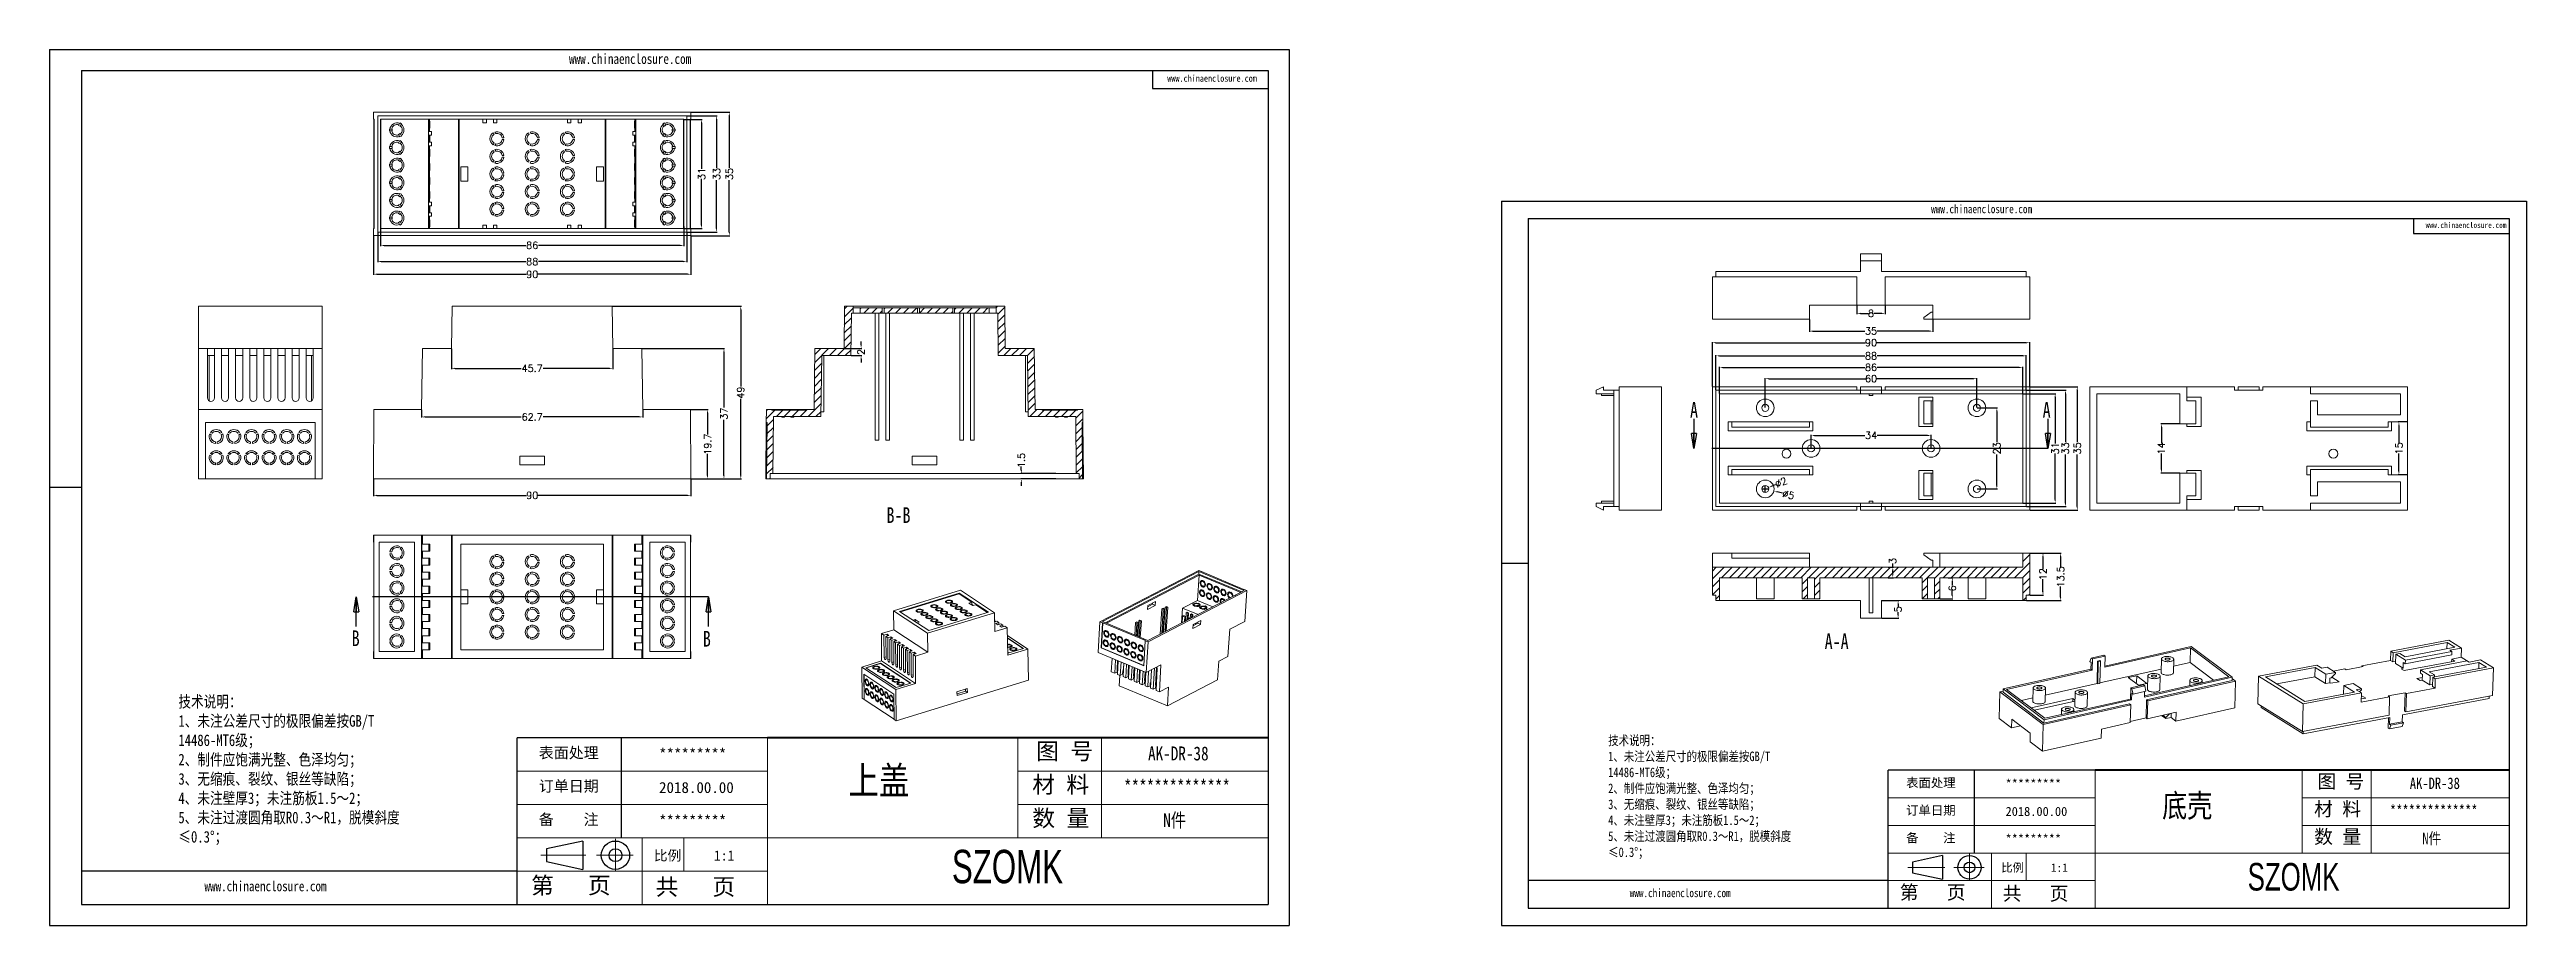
# Model space of a CAD drawing. Header units: inches. Extents: x 2944 to 3646, y 1129 to 1377.
import ezdxf

# ---------------------------------------------------------------- set-up
doc = ezdxf.new("R2010")
doc.units = ezdxf.units.IN
doc.header["$LTSCALE"] = 15
doc.linetypes.add('CENTER2', pattern=[28.575, 19.05, -3.175, 3.175, -3.175])
doc.linetypes.add('PHANTOM', pattern=[12.7, 6.35, -1.27, 1.27, -1.27, 1.27, -1.27])
doc.layers.add('文字', color=81, linetype='Continuous')
for name, color, linetype, lineweight in [('粗实线', 7, 'Continuous', 30), ('细实线', 3, 'Continuous', 9), ('细点划线', 2, 'CENTER2', 9)]:
    doc.layers.add(name, color=color, linetype=linetype, lineweight=lineweight)
doc.styles.add('SLDTEXTSTYLE0', font='TXT', dxfattribs={"width": 0.75})
doc.styles.get("Standard").update_dxf_attribs({"font": 'txt', "bigfont": 'gbcbig.shx'})
doc.styles.add('宋体', font='', dxfattribs={"width": 0.8, "height": 3.5})
doc.styles.add('长仿宋', font='', dxfattribs={"width": 0.7, "height": 4})
doc.styles.get('宋体').set_extended_font_data('SimSun')
doc.styles.get('长仿宋').set_extended_font_data('SimSun')
doc.dimstyles.new('2.5', dxfattribs={"dimtxt": 2, "dimasz": 1, "dimexe": 0.18, "dimexo": 0.0625, "dimgap": 0.09, "dimtad": 0, "dimdsep": 46, "dimtxsty": 'Standard', "dimcen": 1, "dimclrd": 3, "dimclre": 3, "dimadec": 0, "dimazin": 2, "dimtfac": 1, "dimtofl": 0, "dimtmove": 0, "dimatfit": 3, "dimfxl": 1, "dimtolj": 1, "dimtzin": 0, "dimarcsym": 0})

msp = doc.modelspace()

# ---------------------------------------------------------------- texts
at = {"color": 7, "linetype": 'Continuous', "char_height": 4.445, "attachment_point": 1, "style": 'SLDTEXTSTYLE0'}
for s, insert in [('A', (3409.015, 1277.228)), ('A', (3508.977, 1277.242)), ('B-B', (3181.219, 1247.398)), ('B', (3029.605, 1212.467)), ('B', (3129.157, 1212.33)), ('A-A', (3447.181, 1211.598))]:
    msp.add_mtext(s, dxfattribs=dict(at, insert=insert))
at = {"attachment_point": 1}
for s, insert, char_height, width in [('{\\fSimHei|b0|i0|c134|p49;表面处理}', (3082.652, 1179.326), 3.11303, 1769.29156), ('{\\fSimHei|b0|i0|c134|p49;*********}', (3116.748, 1178.926), 3.11303, 1769.29156), ('{\\fSimHei|b0|i0|c134|p49;订单日期}', (3082.652, 1169.861), 3.11303, 1769.29156), ('{\\fSimHei|b0|i0|c134|p49;2018.00.00}', (3116.748, 1169.46), 3.11303, 1769.29156), ('{\\fSimHei|b0|i0|c134|p49;表面处理}', (3470.275, 1170.566), 2.5736, 1462.70797), ('{\\fSimHei|b0|i0|c134|p49;*********}', (3498.463, 1170.235), 2.5736, 1462.70797), ('{\\fSimHei|b0|i0|c134|p49;备    注}', (3082.652, 1160.395), 3.11303, 1769.29156), ('{\\fSimHei|b0|i0|c134|p49;*********}', (3116.748, 1159.994), 3.11303, 1769.29156), ('{\\fSimHei|b0|i0|c134|p49;订单日期}', (3470.275, 1162.74), 2.5736, 1462.70797), ('{\\fSimHei|b0|i0|c134|p49;2018.00.00}', (3498.463, 1162.409), 2.5736, 1462.70797), ('{\\fSimHei|b0|i0|c134|p49;备    注}', (3470.275, 1154.914), 2.5736, 1462.70797), ('{\\fSimHei|b0|i0|c134|p49;*********}', (3498.463, 1154.583), 2.5736, 1462.70797)]:
    msp.add_mtext(s, dxfattribs=dict(at, insert=insert, char_height=char_height, width=width))
at = {"layer": '文字', "color": 0, "attachment_point": 1, "style": '宋体'}
for s, insert, char_height, width in [('www.chinaenclosure.com', (3091.226, 1376.055), 2.89237, 50.8161), ('www.chinaenclosure.com', (3260.829, 1370.031), 1.92824, 33.8774), ('www.chinaenclosure.com', (3477.363, 1333.205), 2.39118, 42.01067), ('www.chinaenclosure.com', (3617.577, 1328.224), 1.59412, 28.00711), ('{\\H1.111x;技术说明：\\P1、未注公差尺寸的极限偏差按GB/T 14486-MT6级；\\P2、制件应饱满光整、色泽均匀；\\P3、无缩痕、裂纹、银丝等缺陷；\\P4、未注壁厚3；未注筋板1.5～2；\\P5、未注过渡圆角取R0.3～R1，脱模斜度≤0.3%%D；}', (2980.485, 1193.917), 2.9581, 66.62949), ('{\\H1.111x;技术说明：\\P1、未注公差尺寸的极限偏差按GB/T 14486-MT6级；\\P2、制件应饱满光整、色泽均匀；\\P3、无缩痕、裂纹、银丝等缺陷；\\P4、未注壁厚3；未注筋板1.5～2；\\P5、未注过渡圆角取R0.3～R1，脱模斜度≤0.3%%D；}', (3385.811, 1182.628), 2.44552, 55.0839), ('上盖', (3170.452, 1173.841), 7.8883, 100.84872), ('{\\H1.111x;AK-DR-38}', (3255.377, 1179.54), 3.54972, 41.03878), ('{\\H1.111x;**************}', (3248.549, 1170.074), 3.54972, 41.03878), ('底壳', (3542.861, 1166.031), 6.5214, 83.37361), ('{\\H1.111x;AK-DR-38}', (3613.07, 1170.742), 2.93463, 33.92756), ('{\\H1.111x;N件}', (3259.671, 1160.608), 3.54972, 41.03878), ('{\\H1.111x;**************}', (3607.425, 1162.917), 2.93463, 33.92756), ('{\\H1.111x;N件}', (3616.62, 1155.091), 2.93463, 33.92756), ('www.chinaenclosure.com', (2987.873, 1141.379), 2.89237, 50.8161), ('www.chinaenclosure.com', (3391.919, 1139.194), 2.39118, 42.01067)]:
    msp.add_mtext(s, dxfattribs=dict(at, insert=insert, char_height=char_height, width=width))
at = {"layer": '粗实线', "attachment_point": 1, "style": '长仿宋'}
for insert, char_height, width in [((3199.767, 1150.226), 9.46593, 106.151), ((3567.096, 1146.507), 7.82567, 87.75711)]:
    msp.add_mtext('{\\fSTXinwei|b0|i0|c134|p2;SZOMK}', dxfattribs=dict(at, insert=insert, char_height=char_height, width=width))
at = {"layer": '细实线', "color": 7, "attachment_point": 1}
for s, insert, char_height, width in [('{\\fSimSun|b0|i0|c134|p54;图 号}', (3223.672, 1180.576), 4.73296, 23.66482), ('{\\fSimSun|b0|i0|c134|p54;材 料   }', (3222.55, 1171.11), 4.73296, 23.66482), ('{\\fSimSun|b0|i0|c134|p54;图 号}', (3586.859, 1171.598), 3.91283, 19.56417), ('{\\fSimSun|b0|i0|c134|p54;数 量}', (3222.573, 1161.597), 4.73296, 21.38413), ('{\\fSimSun|b0|i0|c134|p54;材 料   }', (3585.931, 1163.773), 3.91283, 19.56417), ('{\\fSimSun|b0|i0|c134|p54;数 量}', (3585.95, 1155.909), 3.91283, 17.67868), ('{\\fSimSun|b0|i0|c134|p54;比例}', (3115.289, 1150.03), 2.83978, 12.46574), ('{\\fSimSun|b0|i0|c134|p54;1:1}', (3132.298, 1150.03), 2.83978, 12.46574), ('{\\fSimSun|b0|i0|c134|p54;比例}', (3497.257, 1146.346), 2.3477, 10.30567), ('{\\fSimSun|b0|i0|c134|p54;1:1}', (3511.318, 1146.346), 2.3477, 10.30567), ('{\\fSimSun|b0|i0|c134|p54;第   页}', (3080.462, 1142.522), 4.73296, 35.49722), ('{\\fSimSun|b0|i0|c134|p54; 共   页}', (3112.555, 1142.12), 4.73296, 35.49722), ('{\\fSimSun|b0|i0|c134|p54;第   页}', (3468.464, 1140.139), 3.91283, 29.34625), ('{\\fSimSun|b0|i0|c134|p54; 共   页}', (3494.996, 1139.806), 3.91283, 29.34625)]:
    msp.add_mtext(s, dxfattribs=dict(at, insert=insert, char_height=char_height, width=width))

# ---------------------------------------------------------------- blocks, each defined once
blk = doc.blocks.new('_CLOSED')
at = {"color": 0, "linetype": 'ByBlock', "lineweight": -2}
for p, q in [((-1, 0.166667), (0, 0)), ((-1, 0.166667), (-1, -0.166667)), ((0, 0), (-1, -0.166667)), ((0, 0), (-1, 0))]:
    blk.add_line(p, q, dxfattribs=at)
blk = doc.blocks.new('*D284')
at = {"color": 3, "lineweight": -2}
for p, q in [((3430.35, 1275.67), (3430.35, 1284.05)), ((3431.35, 1283.87), (3458.76, 1283.87)), ((3489.35, 1283.87), (3461.94, 1283.87)), ((3490.35, 1275.67), (3490.35, 1284.05))]:
    blk.add_line(p, q, dxfattribs=at)
at = {"color": 3}
for points in [[(3431.35, 1284.04), (3431.35, 1283.71), (3430.35, 1283.87)], [(3489.35, 1284.04), (3489.35, 1283.71), (3490.35, 1283.87)]]:
    blk.add_solid(points, dxfattribs=at)
at = {"layer": 'Defpoints', "color": 0}
for p in [(3490.35, 1283.87), (3430.35, 1275.6), (3490.35, 1275.6)]:
    blk.add_point(p, dxfattribs=at)
at = {"color": 0, "insert": (3460.35, 1283.87), "char_height": 2, "attachment_point": 5}
blk.add_mtext('\\A1;60', dxfattribs=at)
blk = doc.blocks.new('*D285')
at = {"color": 3, "lineweight": -2}
for p, q in [((3443.35, 1264.17), (3443.35, 1267.95)), ((3444.35, 1267.77), (3458.59, 1267.77)), ((3476.35, 1267.77), (3462.1, 1267.77)), ((3477.35, 1264.17), (3477.35, 1267.95))]:
    blk.add_line(p, q, dxfattribs=at)
at = {"color": 3}
for points in [[(3444.35, 1267.94), (3444.35, 1267.6), (3443.35, 1267.77)], [(3476.35, 1267.94), (3476.35, 1267.6), (3477.35, 1267.77)]]:
    blk.add_solid(points, dxfattribs=at)
at = {"layer": 'Defpoints', "color": 0}
for p in [(3443.35, 1264.1), (3477.35, 1267.77), (3477.35, 1264.1)]:
    blk.add_point(p, dxfattribs=at)
at = {"color": 0, "insert": (3460.35, 1267.77), "char_height": 2, "attachment_point": 5}
blk.add_mtext('\\A1;34', dxfattribs=at)
blk = doc.blocks.new('*D286')
at = {"color": 3, "lineweight": -2}
for p, q in [((3417.35, 1279.67), (3417.35, 1287.25)), ((3418.35, 1287.07), (3458.59, 1287.07)), ((3502.35, 1287.07), (3462.1, 1287.07)), ((3503.35, 1279.67), (3503.35, 1287.25))]:
    blk.add_line(p, q, dxfattribs=at)
at = {"color": 3}
for points in [[(3418.35, 1287.24), (3418.35, 1286.9), (3417.35, 1287.07)], [(3502.35, 1287.24), (3502.35, 1286.9), (3503.35, 1287.07)]]:
    blk.add_solid(points, dxfattribs=at)
at = {"layer": 'Defpoints', "color": 0}
for p in [(3503.35, 1287.07), (3417.35, 1279.6), (3503.35, 1279.6)]:
    blk.add_point(p, dxfattribs=at)
at = {"color": 0, "insert": (3460.35, 1287.07), "char_height": 2, "attachment_point": 5}
blk.add_mtext('\\A1;86', dxfattribs=at)
blk = doc.blocks.new('*D287')
at = {"color": 3, "lineweight": -2}
for p, q in [((3416.35, 1280.67), (3416.35, 1290.53)), ((3417.35, 1290.35), (3458.59, 1290.35)), ((3503.35, 1290.35), (3462.1, 1290.35)), ((3504.35, 1280.67), (3504.35, 1290.53))]:
    blk.add_line(p, q, dxfattribs=at)
at = {"color": 3}
for points in [[(3417.35, 1290.52), (3417.35, 1290.19), (3416.35, 1290.35)], [(3503.35, 1290.52), (3503.35, 1290.19), (3504.35, 1290.35)]]:
    blk.add_solid(points, dxfattribs=at)
at = {"layer": 'Defpoints', "color": 0}
for p in [(3504.35, 1290.35), (3416.35, 1280.6), (3504.35, 1280.6)]:
    blk.add_point(p, dxfattribs=at)
at = {"color": 0, "insert": (3460.35, 1290.35), "char_height": 2, "attachment_point": 5}
blk.add_mtext('\\A1;88', dxfattribs=at)
blk = doc.blocks.new('*D288')
at = {"color": 3, "lineweight": -2}
for p, q in [((3415.35, 1281.67), (3415.35, 1294.25)), ((3416.35, 1294.07), (3458.76, 1294.07)), ((3504.35, 1294.07), (3461.94, 1294.07)), ((3505.35, 1281.67), (3505.35, 1294.25))]:
    blk.add_line(p, q, dxfattribs=at)
at = {"color": 3}
for points in [[(3416.35, 1294.24), (3416.35, 1293.91), (3415.35, 1294.07)], [(3504.35, 1294.24), (3504.35, 1293.91), (3505.35, 1294.07)]]:
    blk.add_solid(points, dxfattribs=at)
at = {"layer": 'Defpoints', "color": 0}
for p in [(3505.35, 1294.07), (3415.35, 1281.6), (3505.35, 1281.6)]:
    blk.add_point(p, dxfattribs=at)
at = {"color": 0, "insert": (3460.35, 1294.07), "char_height": 2, "attachment_point": 5}
blk.add_mtext('\\A1;90', dxfattribs=at)
blk = doc.blocks.new('*D289')
at = {"color": 3, "lineweight": -2}
for p, q in [((3490.41, 1275.6), (3496.18, 1275.6)), ((3496, 1274.6), (3496, 1265.86)), ((3496, 1253.6), (3496, 1262.35)), ((3490.41, 1252.6), (3496.18, 1252.6))]:
    blk.add_line(p, q, dxfattribs=at)
at = {"color": 3}
for points in [[(3495.83, 1274.6), (3496.17, 1274.6), (3496, 1275.6)], [(3495.83, 1253.6), (3496.17, 1253.6), (3496, 1252.6)]]:
    blk.add_solid(points, dxfattribs=at)
at = {"layer": 'Defpoints', "color": 0}
for p in [(3490.35, 1275.6), (3496, 1275.6), (3490.35, 1252.6)]:
    blk.add_point(p, dxfattribs=at)
at = {"color": 0, "insert": (3496, 1264.1), "char_height": 2, "attachment_point": 5, "rotation": 90}
blk.add_mtext('\\A1;23', dxfattribs=at)
blk = doc.blocks.new('*D290')
at = {"color": 3, "lineweight": -2}
for p, q in [((3503.41, 1279.6), (3512.71, 1279.6)), ((3512.53, 1278.6), (3512.53, 1265.53)), ((3512.53, 1249.6), (3512.53, 1262.68)), ((3503.41, 1248.6), (3512.71, 1248.6))]:
    blk.add_line(p, q, dxfattribs=at)
at = {"color": 3}
for points in [[(3512.37, 1278.6), (3512.7, 1278.6), (3512.53, 1279.6)], [(3512.37, 1249.6), (3512.7, 1249.6), (3512.53, 1248.6)]]:
    blk.add_solid(points, dxfattribs=at)
at = {"layer": 'Defpoints', "color": 0}
for p in [(3503.35, 1279.6), (3512.53, 1279.6), (3503.35, 1248.6)]:
    blk.add_point(p, dxfattribs=at)
at = {"color": 0, "insert": (3512.53, 1264.1), "char_height": 2, "attachment_point": 5, "rotation": 90}
blk.add_mtext('\\A1;31', dxfattribs=at)
blk = doc.blocks.new('*D291')
at = {"color": 3, "lineweight": -2}
for p, q in [((3504.41, 1280.6), (3515.63, 1280.6)), ((3515.45, 1279.6), (3515.45, 1265.86)), ((3515.45, 1248.6), (3515.45, 1262.35)), ((3504.41, 1247.6), (3515.63, 1247.6))]:
    blk.add_line(p, q, dxfattribs=at)
at = {"color": 3}
for points in [[(3515.28, 1279.6), (3515.62, 1279.6), (3515.45, 1280.6)], [(3515.28, 1248.6), (3515.62, 1248.6), (3515.45, 1247.6)]]:
    blk.add_solid(points, dxfattribs=at)
at = {"layer": 'Defpoints', "color": 0}
for p in [(3504.35, 1280.6), (3515.45, 1280.6), (3504.35, 1247.6)]:
    blk.add_point(p, dxfattribs=at)
at = {"color": 0, "insert": (3515.45, 1264.1), "char_height": 2, "attachment_point": 5, "rotation": 90}
blk.add_mtext('\\A1;33', dxfattribs=at)
blk = doc.blocks.new('*D292')
at = {"color": 3, "lineweight": -2}
for p, q in [((3505.41, 1281.6), (3518.97, 1281.6)), ((3518.79, 1280.6), (3518.79, 1265.86)), ((3518.79, 1247.6), (3518.79, 1262.35)), ((3505.41, 1246.6), (3518.97, 1246.6))]:
    blk.add_line(p, q, dxfattribs=at)
at = {"color": 3}
for points in [[(3518.62, 1280.6), (3518.96, 1280.6), (3518.79, 1281.6)], [(3518.62, 1247.6), (3518.96, 1247.6), (3518.79, 1246.6)]]:
    blk.add_solid(points, dxfattribs=at)
at = {"layer": 'Defpoints', "color": 0}
for p in [(3505.35, 1281.6), (3518.79, 1281.6), (3505.35, 1246.6)]:
    blk.add_point(p, dxfattribs=at)
at = {"color": 0, "insert": (3518.79, 1264.1), "char_height": 2, "attachment_point": 5, "rotation": 90}
blk.add_mtext('\\A1;35', dxfattribs=at)
blk = doc.blocks.new('*D293')
at = {"color": 3, "lineweight": -2}
for p, q in [((3429.35, 1252.6), (3431.35, 1252.6)), ((3430.35, 1251.6), (3430.35, 1253.6)), ((3435.19, 1251.39), (3433.74, 1251.75))]:
    blk.add_line(p, q, dxfattribs=at)
at = {"color": 3}
blk.add_solid([(3433.78, 1251.91), (3433.7, 1251.59), (3432.77, 1251.99)], dxfattribs=at)
at = {"layer": 'Defpoints', "color": 0}
for p in [(3427.92, 1253.21), (3432.77, 1251.99)]:
    blk.add_point(p, dxfattribs=at)
at = {"color": 0, "insert": (3436.9, 1250.96), "char_height": 2, "attachment_point": 5, "rotation": 345.90889}
blk.add_mtext('\\A1;∅5', dxfattribs=at)
blk = doc.blocks.new('*D294')
at = {"color": 3, "lineweight": -2}
for p, q in [((3429.35, 1252.6), (3431.35, 1252.6)), ((3430.35, 1251.6), (3430.35, 1253.6)), ((3433.19, 1253.78), (3432.19, 1253.37))]:
    blk.add_line(p, q, dxfattribs=at)
at = {"color": 3}
blk.add_solid([(3432.13, 1253.52), (3432.26, 1253.21), (3431.27, 1252.98)], dxfattribs=at)
at = {"layer": 'Defpoints', "color": 0}
for p in [(3429.42, 1252.22), (3431.27, 1252.98)]:
    blk.add_point(p, dxfattribs=at)
at = {"color": 0, "insert": (3434.81, 1254.45), "char_height": 2, "attachment_point": 5, "rotation": 22.42048}
blk.add_mtext('\\A1;∅2', dxfattribs=at)
blk = doc.blocks.new('*D295')
at = {"color": 3, "lineweight": -2}
for p, q in [((3505.41, 1234.42), (3509.26, 1234.42)), ((3509.08, 1233.42), (3509.08, 1229.85)), ((3505.41, 1222.42), (3509.26, 1222.42)), ((3509.08, 1223.42), (3509.08, 1227))]:
    blk.add_line(p, q, dxfattribs=at)
at = {"color": 3}
for points in [[(3508.91, 1233.42), (3509.24, 1233.42), (3509.08, 1234.42)], [(3508.91, 1223.42), (3509.24, 1223.42), (3509.08, 1222.42)]]:
    blk.add_solid(points, dxfattribs=at)
at = {"layer": 'Defpoints', "color": 0}
for p in [(3505.35, 1234.42), (3509.08, 1234.42), (3505.35, 1222.42)]:
    blk.add_point(p, dxfattribs=at)
at = {"color": 0, "insert": (3509.08, 1228.42), "char_height": 2, "attachment_point": 5, "rotation": 90}
blk.add_mtext('\\A1;12', dxfattribs=at)
blk = doc.blocks.new('*D296')
at = {"color": 3, "lineweight": -2}
for p, q in [((3505.41, 1234.42), (3514.26, 1234.42)), ((3514.08, 1233.42), (3514.08, 1230.43)), ((3514.08, 1221.92), (3514.08, 1224.92)), ((3504.41, 1220.92), (3514.26, 1220.92))]:
    blk.add_line(p, q, dxfattribs=at)
at = {"color": 3}
for points in [[(3513.91, 1233.42), (3514.25, 1233.42), (3514.08, 1234.42)], [(3513.91, 1221.92), (3514.25, 1221.92), (3514.08, 1220.92)]]:
    blk.add_solid(points, dxfattribs=at)
at = {"layer": 'Defpoints', "color": 0}
for p in [(3505.35, 1234.42), (3514.08, 1234.42), (3504.35, 1220.92)]:
    blk.add_point(p, dxfattribs=at)
at = {"color": 0, "insert": (3514.08, 1227.67), "char_height": 2, "attachment_point": 5, "rotation": 90}
blk.add_mtext('\\A1;13.5', dxfattribs=at)
blk = doc.blocks.new('*D297')
at = {"color": 3, "lineweight": -2}
for p, q in [((3465.18, 1230.42), (3466.68, 1230.42)), ((3466.5, 1230.42), (3466.5, 1231.42)), ((3466.5, 1228.42), (3466.5, 1229.42)), ((3465.18, 1227.42), (3466.68, 1227.42))]:
    blk.add_line(p, q, dxfattribs=at)
at = {"color": 3}
for points in [[(3466.34, 1229.42), (3466.67, 1229.42), (3466.5, 1230.42)], [(3466.34, 1228.42), (3466.67, 1228.42), (3466.5, 1227.42)]]:
    blk.add_solid(points, dxfattribs=at)
at = {"layer": 'Defpoints', "color": 0}
for p in [(3465.12, 1230.42), (3466.5, 1230.42), (3465.12, 1227.42)]:
    blk.add_point(p, dxfattribs=at)
at = {"color": 0, "insert": (3466.5, 1232.18), "char_height": 2, "attachment_point": 5, "rotation": 90}
blk.add_mtext('\\A1;3', dxfattribs=at)
blk = doc.blocks.new('*D298')
at = {"color": 3, "lineweight": -2}
for p, q in [((3463.41, 1220.92), (3468.19, 1220.92)), ((3463.41, 1215.92), (3468.19, 1215.92)), ((3468.01, 1219.92), (3468.01, 1219.18)), ((3468.01, 1216.92), (3468.01, 1217.67))]:
    blk.add_line(p, q, dxfattribs=at)
at = {"color": 3}
for points in [[(3467.84, 1219.92), (3468.18, 1219.92), (3468.01, 1220.92)], [(3467.84, 1216.92), (3468.18, 1216.92), (3468.01, 1215.92)]]:
    blk.add_solid(points, dxfattribs=at)
at = {"layer": 'Defpoints', "color": 0}
for p in [(3463.35, 1220.92), (3463.35, 1215.92), (3468.01, 1220.92)]:
    blk.add_point(p, dxfattribs=at)
at = {"color": 0, "insert": (3468.01, 1218.42), "char_height": 2, "attachment_point": 5, "rotation": 90}
blk.add_mtext('\\A1;5', dxfattribs=at)
blk = doc.blocks.new('*D299')
at = {"color": 3, "lineweight": -2}
for p, q in [((3482.18, 1227.42), (3483.55, 1227.42)), ((3483.37, 1226.42), (3483.37, 1225.18)), ((3483.37, 1222.42), (3483.37, 1223.67)), ((3479.91, 1221.42), (3483.55, 1221.42))]:
    blk.add_line(p, q, dxfattribs=at)
at = {"color": 3}
for points in [[(3483.21, 1226.42), (3483.54, 1226.42), (3483.37, 1227.42)], [(3483.21, 1222.42), (3483.54, 1222.42), (3483.37, 1221.42)]]:
    blk.add_solid(points, dxfattribs=at)
at = {"layer": 'Defpoints', "color": 0}
for p in [(3482.12, 1227.42), (3483.37, 1227.42), (3479.85, 1221.42)]:
    blk.add_point(p, dxfattribs=at)
at = {"color": 0, "insert": (3483.37, 1224.42), "char_height": 2, "attachment_point": 5, "rotation": 90}
blk.add_mtext('\\A1;6', dxfattribs=at)
blk = doc.blocks.new('*D300')
at = {"color": 3, "lineweight": -2}
for p, q in [((3442.85, 1300.7), (3442.85, 1297.18)), ((3477.85, 1300.7), (3477.85, 1297.18)), ((3443.85, 1297.36), (3458.59, 1297.36)), ((3476.85, 1297.36), (3462.1, 1297.36))]:
    blk.add_line(p, q, dxfattribs=at)
at = {"color": 3}
for points in [[(3443.85, 1297.53), (3443.85, 1297.2), (3442.85, 1297.36)], [(3476.85, 1297.53), (3476.85, 1297.2), (3477.85, 1297.36)]]:
    blk.add_solid(points, dxfattribs=at)
at = {"layer": 'Defpoints', "color": 0}
for p in [(3442.85, 1300.77), (3477.85, 1300.77), (3477.85, 1297.36)]:
    blk.add_point(p, dxfattribs=at)
at = {"color": 0, "insert": (3460.35, 1297.36), "char_height": 2, "attachment_point": 5}
blk.add_mtext('\\A1;35', dxfattribs=at)
blk = doc.blocks.new('*D301')
at = {"color": 3, "lineweight": -2}
for p, q in [((3456.35, 1304.7), (3456.35, 1302.22)), ((3457.35, 1302.4), (3459.59, 1302.4)), ((3463.35, 1302.4), (3461.1, 1302.4)), ((3464.35, 1304.7), (3464.35, 1302.22))]:
    blk.add_line(p, q, dxfattribs=at)
at = {"color": 3}
for points in [[(3457.35, 1302.56), (3457.35, 1302.23), (3456.35, 1302.4)], [(3463.35, 1302.56), (3463.35, 1302.23), (3464.35, 1302.4)]]:
    blk.add_solid(points, dxfattribs=at)
at = {"layer": 'Defpoints', "color": 0}
for p in [(3456.35, 1304.77), (3464.35, 1304.77), (3464.35, 1302.4)]:
    blk.add_point(p, dxfattribs=at)
at = {"color": 0, "insert": (3460.35, 1302.4), "char_height": 2, "attachment_point": 5}
blk.add_mtext('\\A1;8', dxfattribs=at)
blk = doc.blocks.new('*D302')
at = {"color": 3, "lineweight": -2}
for p, q in [((3547.83, 1271.1), (3542.47, 1271.1)), ((3542.65, 1270.1), (3542.65, 1265.53)), ((3547.83, 1257.1), (3542.47, 1257.1)), ((3542.65, 1258.1), (3542.65, 1262.68))]:
    blk.add_line(p, q, dxfattribs=at)
at = {"color": 3}
for points in [[(3542.49, 1270.1), (3542.82, 1270.1), (3542.65, 1271.1)], [(3542.49, 1258.1), (3542.82, 1258.1), (3542.65, 1257.1)]]:
    blk.add_solid(points, dxfattribs=at)
at = {"layer": 'Defpoints', "color": 0}
for p in [(3542.65, 1271.1), (3547.89, 1271.1), (3547.89, 1257.1)]:
    blk.add_point(p, dxfattribs=at)
at = {"color": 0, "insert": (3542.65, 1264.1), "char_height": 2, "attachment_point": 5, "rotation": 90}
blk.add_mtext('\\A1;14', dxfattribs=at)
blk = doc.blocks.new('*D303')
at = {"color": 3, "lineweight": -2}
for p, q in [((3612.33, 1271.6), (3609.8, 1271.6)), ((3609.98, 1270.6), (3609.98, 1265.53)), ((3609.98, 1257.6), (3609.98, 1262.68)), ((3612.33, 1256.6), (3609.8, 1256.6))]:
    blk.add_line(p, q, dxfattribs=at)
at = {"color": 3}
for points in [[(3609.82, 1270.6), (3610.15, 1270.6), (3609.98, 1271.6)], [(3609.82, 1257.6), (3610.15, 1257.6), (3609.98, 1256.6)]]:
    blk.add_solid(points, dxfattribs=at)
at = {"layer": 'Defpoints', "color": 0}
for p in [(3609.98, 1271.6), (3612.39, 1271.6), (3612.39, 1256.6)]:
    blk.add_point(p, dxfattribs=at)
at = {"color": 0, "insert": (3609.98, 1264.1), "char_height": 2, "attachment_point": 5, "rotation": 90}
blk.add_mtext('\\A1;15', dxfattribs=at)
blk = doc.blocks.new('*D304')
at = {"color": 3, "lineweight": -2}
for p, q in [((3057.93, 1292.37), (3057.93, 1286.62)), ((3103.63, 1292.37), (3103.63, 1286.62)), ((3058.93, 1286.8), (3077.69, 1286.8)), ((3102.63, 1286.8), (3083.87, 1286.8))]:
    blk.add_line(p, q, dxfattribs=at)
at = {"color": 3}
for points in [[(3058.93, 1286.97), (3058.93, 1286.64), (3057.93, 1286.8)], [(3102.63, 1286.97), (3102.63, 1286.64), (3103.63, 1286.8)]]:
    blk.add_solid(points, dxfattribs=at)
at = {"layer": 'Defpoints', "color": 0}
for p in [(3057.93, 1292.44), (3103.63, 1292.44), (3103.63, 1286.8)]:
    blk.add_point(p, dxfattribs=at)
at = {"color": 0, "insert": (3080.78, 1286.8), "char_height": 2, "attachment_point": 5}
blk.add_mtext('\\A1;45.7', dxfattribs=at)
blk = doc.blocks.new('*D305')
at = {"color": 3, "lineweight": -2}
for p, q in [((3049.43, 1275.07), (3049.43, 1272.85)), ((3050.43, 1273.03), (3077.69, 1273.03)), ((3111.13, 1273.03), (3083.87, 1273.03)), ((3112.13, 1275.07), (3112.13, 1272.85))]:
    blk.add_line(p, q, dxfattribs=at)
at = {"color": 3}
for points in [[(3050.43, 1273.2), (3050.43, 1272.86), (3049.43, 1273.03)], [(3111.13, 1273.2), (3111.13, 1272.86), (3112.13, 1273.03)]]:
    blk.add_solid(points, dxfattribs=at)
at = {"layer": 'Defpoints', "color": 0}
for p in [(3049.43, 1275.14), (3112.13, 1275.14), (3112.13, 1273.03)]:
    blk.add_point(p, dxfattribs=at)
at = {"color": 0, "insert": (3080.78, 1273.03), "char_height": 2, "attachment_point": 5}
blk.add_mtext('\\A1;62.7', dxfattribs=at)
blk = doc.blocks.new('*D306')
at = {"color": 3, "lineweight": -2}
for p, q in [((3035.78, 1255.37), (3035.78, 1250.59)), ((3036.78, 1250.77), (3079.19, 1250.77)), ((3124.78, 1250.77), (3082.37, 1250.77)), ((3125.78, 1255.37), (3125.78, 1250.59))]:
    blk.add_line(p, q, dxfattribs=at)
at = {"color": 3}
for points in [[(3036.78, 1250.94), (3036.78, 1250.6), (3035.78, 1250.77)], [(3124.78, 1250.94), (3124.78, 1250.6), (3125.78, 1250.77)]]:
    blk.add_solid(points, dxfattribs=at)
at = {"layer": 'Defpoints', "color": 0}
for p in [(3035.78, 1255.44), (3125.78, 1255.44), (3125.78, 1250.77)]:
    blk.add_point(p, dxfattribs=at)
at = {"color": 0, "insert": (3080.78, 1250.77), "char_height": 2, "attachment_point": 5}
blk.add_mtext('\\A1;90', dxfattribs=at)
blk = doc.blocks.new('*D307')
at = {"color": 3, "lineweight": -2}
for p, q in [((3125.7, 1275.14), (3130.67, 1275.14)), ((3130.49, 1274.14), (3130.49, 1268.04)), ((3130.49, 1256.44), (3130.49, 1262.53)), ((3125.85, 1255.44), (3130.67, 1255.44))]:
    blk.add_line(p, q, dxfattribs=at)
at = {"color": 3}
for points in [[(3130.32, 1274.14), (3130.66, 1274.14), (3130.49, 1275.14)], [(3130.32, 1256.44), (3130.66, 1256.44), (3130.49, 1255.44)]]:
    blk.add_solid(points, dxfattribs=at)
at = {"layer": 'Defpoints', "color": 0}
for p in [(3125.63, 1275.14), (3130.49, 1275.14), (3125.78, 1255.44)]:
    blk.add_point(p, dxfattribs=at)
at = {"color": 0, "insert": (3130.49, 1265.29), "char_height": 2, "attachment_point": 5, "rotation": 90}
blk.add_mtext('\\A1;19.7', dxfattribs=at)
blk = doc.blocks.new('*D308')
at = {"color": 3, "lineweight": -2}
for p, q in [((3111.95, 1292.44), (3135.33, 1292.44)), ((3135.15, 1291.44), (3135.15, 1275.69)), ((3135.15, 1256.44), (3135.15, 1272.18)), ((3125.85, 1255.44), (3135.33, 1255.44))]:
    blk.add_line(p, q, dxfattribs=at)
at = {"color": 3}
for points in [[(3134.99, 1291.44), (3135.32, 1291.44), (3135.15, 1292.44)], [(3134.99, 1256.44), (3135.32, 1256.44), (3135.15, 1255.44)]]:
    blk.add_solid(points, dxfattribs=at)
at = {"layer": 'Defpoints', "color": 0}
for p in [(3111.88, 1292.44), (3135.15, 1292.44), (3125.78, 1255.44)]:
    blk.add_point(p, dxfattribs=at)
at = {"color": 0, "insert": (3135.15, 1273.94), "char_height": 2, "attachment_point": 5, "rotation": 90}
blk.add_mtext('\\A1;37', dxfattribs=at)
blk = doc.blocks.new('*D310')
at = {"color": 3, "lineweight": -2}
for p, q in [((3103.55, 1304.44), (3140.09, 1304.44)), ((3139.91, 1303.44), (3139.91, 1281.69)), ((3139.91, 1256.44), (3139.91, 1278.18)), ((3125.85, 1255.44), (3140.09, 1255.44))]:
    blk.add_line(p, q, dxfattribs=at)
at = {"color": 3}
for points in [[(3139.74, 1303.44), (3140.08, 1303.44), (3139.91, 1304.44)], [(3139.74, 1256.44), (3140.08, 1256.44), (3139.91, 1255.44)]]:
    blk.add_solid(points, dxfattribs=at)
at = {"layer": 'Defpoints', "color": 0}
for p in [(3103.48, 1304.44), (3125.78, 1255.44), (3139.91, 1255.44)]:
    blk.add_point(p, dxfattribs=at)
at = {"color": 0, "insert": (3139.91, 1279.94), "char_height": 2, "attachment_point": 5, "rotation": 90}
blk.add_mtext('\\A1;49', dxfattribs=at)
blk = doc.blocks.new('*D311')
at = {"color": 3, "lineweight": -2}
for p, q in [((3229.2, 1256.94), (3219.27, 1256.94)), ((3219.45, 1257.94), (3219.45, 1258.94)), ((3229.2, 1255.44), (3219.27, 1255.44)), ((3219.45, 1254.44), (3219.45, 1253.44))]:
    blk.add_line(p, q, dxfattribs=at)
at = {"color": 3}
for points in [[(3219.28, 1257.94), (3219.62, 1257.94), (3219.45, 1256.94)], [(3219.28, 1254.44), (3219.62, 1254.44), (3219.45, 1255.44)]]:
    blk.add_solid(points, dxfattribs=at)
at = {"layer": 'Defpoints', "color": 0}
for p in [(3219.45, 1256.94), (3229.26, 1256.94), (3229.26, 1255.44)]:
    blk.add_point(p, dxfattribs=at)
at = {"color": 0, "insert": (3219.45, 1260.69), "char_height": 2, "attachment_point": 5, "rotation": 90}
blk.add_mtext('\\A1;1.5', dxfattribs=at)
blk = doc.blocks.new('*D312')
at = {"color": 3, "lineweight": -2}
for p, q in [((3125.85, 1359.44), (3136.84, 1359.44)), ((3136.66, 1358.44), (3136.66, 1343.7)), ((3136.66, 1325.44), (3136.66, 1340.19)), ((3125.85, 1324.44), (3136.84, 1324.44))]:
    blk.add_line(p, q, dxfattribs=at)
at = {"color": 3}
for points in [[(3136.5, 1358.44), (3136.83, 1358.44), (3136.66, 1359.44)], [(3136.5, 1325.44), (3136.83, 1325.44), (3136.66, 1324.44)]]:
    blk.add_solid(points, dxfattribs=at)
at = {"layer": 'Defpoints', "color": 0}
for p in [(3125.78, 1359.44), (3136.66, 1359.44), (3125.78, 1324.44)]:
    blk.add_point(p, dxfattribs=at)
at = {"color": 0, "insert": (3136.66, 1341.94), "char_height": 2, "attachment_point": 5, "rotation": 90}
blk.add_mtext('\\A1;35', dxfattribs=at)
blk = doc.blocks.new('*D313')
at = {"color": 3, "lineweight": -2}
for p, q in [((3124.65, 1358.44), (3133.25, 1358.44)), ((3133.07, 1357.44), (3133.07, 1343.7)), ((3133.07, 1326.44), (3133.07, 1340.19)), ((3124.65, 1325.44), (3133.25, 1325.44))]:
    blk.add_line(p, q, dxfattribs=at)
at = {"color": 3}
for points in [[(3132.9, 1357.44), (3133.23, 1357.44), (3133.07, 1358.44)], [(3132.9, 1326.44), (3133.23, 1326.44), (3133.07, 1325.44)]]:
    blk.add_solid(points, dxfattribs=at)
at = {"layer": 'Defpoints', "color": 0}
for p in [(3124.58, 1358.44), (3133.07, 1358.44), (3124.58, 1325.44)]:
    blk.add_point(p, dxfattribs=at)
at = {"color": 0, "insert": (3133.07, 1341.94), "char_height": 2, "attachment_point": 5, "rotation": 90}
blk.add_mtext('\\A1;33', dxfattribs=at)
blk = doc.blocks.new('*D314')
at = {"color": 3, "lineweight": -2}
for p, q in [((3123.84, 1357.44), (3128.98, 1357.44)), ((3128.8, 1356.44), (3128.8, 1343.37)), ((3128.8, 1327.44), (3128.8, 1340.52)), ((3123.71, 1326.44), (3128.98, 1326.44))]:
    blk.add_line(p, q, dxfattribs=at)
at = {"color": 3}
for points in [[(3128.64, 1356.44), (3128.97, 1356.44), (3128.8, 1357.44)], [(3128.64, 1327.44), (3128.97, 1327.44), (3128.8, 1326.44)]]:
    blk.add_solid(points, dxfattribs=at)
at = {"layer": 'Defpoints', "color": 0}
for p in [(3123.77, 1357.44), (3128.8, 1357.44), (3123.65, 1326.44)]:
    blk.add_point(p, dxfattribs=at)
at = {"color": 0, "insert": (3128.8, 1341.94), "char_height": 2, "attachment_point": 5, "rotation": 90}
blk.add_mtext('\\A1;31', dxfattribs=at)
blk = doc.blocks.new('*D315')
at = {"color": 3, "lineweight": -2}
for p, q in [((3035.78, 1324.38), (3035.78, 1313.33)), ((3125.78, 1324.38), (3125.78, 1313.33)), ((3036.78, 1313.51), (3079.19, 1313.51)), ((3124.78, 1313.51), (3082.37, 1313.51))]:
    blk.add_line(p, q, dxfattribs=at)
at = {"color": 3}
for points in [[(3036.78, 1313.68), (3036.78, 1313.34), (3035.78, 1313.51)], [(3124.78, 1313.68), (3124.78, 1313.34), (3125.78, 1313.51)]]:
    blk.add_solid(points, dxfattribs=at)
at = {"layer": 'Defpoints', "color": 0}
for p in [(3035.78, 1324.44), (3125.78, 1324.44), (3125.78, 1313.51)]:
    blk.add_point(p, dxfattribs=at)
at = {"color": 0, "insert": (3080.78, 1313.51), "char_height": 2, "attachment_point": 5}
blk.add_mtext('\\A1;90', dxfattribs=at)
blk = doc.blocks.new('*D316')
at = {"color": 3, "lineweight": -2}
for p, q in [((3036.98, 1325.38), (3036.98, 1316.91)), ((3124.58, 1325.38), (3124.58, 1316.91)), ((3037.98, 1317.09), (3079.03, 1317.09)), ((3123.58, 1317.09), (3082.54, 1317.09))]:
    blk.add_line(p, q, dxfattribs=at)
at = {"color": 3}
for points in [[(3037.98, 1317.26), (3037.98, 1316.92), (3036.98, 1317.09)], [(3123.58, 1317.26), (3123.58, 1316.92), (3124.58, 1317.09)]]:
    blk.add_solid(points, dxfattribs=at)
at = {"layer": 'Defpoints', "color": 0}
for p in [(3036.98, 1325.44), (3124.58, 1325.44), (3036.98, 1317.09)]:
    blk.add_point(p, dxfattribs=at)
at = {"color": 0, "insert": (3080.78, 1317.09), "char_height": 2, "attachment_point": 5}
blk.add_mtext('\\A1;88', dxfattribs=at)
blk = doc.blocks.new('*D317')
at = {"color": 3, "lineweight": -2}
for p, q in [((3037.8, 1326.72), (3037.8, 1321.49)), ((3038.8, 1321.67), (3079.03, 1321.67)), ((3122.77, 1321.67), (3082.54, 1321.67)), ((3123.77, 1327.01), (3123.77, 1321.49))]:
    blk.add_line(p, q, dxfattribs=at)
at = {"color": 3}
for points in [[(3038.8, 1321.84), (3038.8, 1321.5), (3037.8, 1321.67)], [(3122.77, 1321.84), (3122.77, 1321.5), (3123.77, 1321.67)]]:
    blk.add_solid(points, dxfattribs=at)
at = {"layer": 'Defpoints', "color": 0}
for p in [(3037.8, 1326.79), (3123.77, 1327.07), (3123.77, 1321.67)]:
    blk.add_point(p, dxfattribs=at)
at = {"color": 0, "insert": (3080.78, 1321.67), "char_height": 2, "attachment_point": 5}
blk.add_mtext('\\A1;86', dxfattribs=at)
blk = doc.blocks.new('*D318')
at = {"color": 3, "lineweight": -2}
for p, q in [((3169.25, 1292.44), (3174.21, 1292.44)), ((3174.03, 1293.44), (3174.03, 1294.44)), ((3171.22, 1290.44), (3174.21, 1290.44)), ((3174.03, 1289.44), (3174.03, 1288.44))]:
    blk.add_line(p, q, dxfattribs=at)
at = {"color": 3}
for points in [[(3173.86, 1293.44), (3174.19, 1293.44), (3174.03, 1292.44)], [(3173.86, 1289.44), (3174.19, 1289.44), (3174.03, 1290.44)]]:
    blk.add_solid(points, dxfattribs=at)
at = {"layer": 'Defpoints', "color": 0}
for p in [(3169.19, 1292.44), (3174.03, 1292.44), (3171.16, 1290.44)]:
    blk.add_point(p, dxfattribs=at)
at = {"color": 0, "insert": (3174.03, 1291.44), "char_height": 2, "attachment_point": 5, "rotation": 90}
blk.add_mtext('\\A1;2', dxfattribs=at)

# ---------------------------------------------------------------- dimensions: what is measured, and where the dimension line sits
for base, p1, p2, picture, middle in [((3128.803, 1357.443), (3123.649, 1326.443), (3123.773, 1357.443), '*D314', (3128.803, 1341.943)), ((3139.909, 1255.436), (3103.484, 1304.436), (3125.784, 1255.436), '*D310', (3139.909, 1279.936)), ((3135.154, 1292.436), (3125.784, 1255.436), (3111.884, 1292.436), '*D308', (3135.154, 1273.936)), ((3174.027, 1292.436), (3171.161, 1290.436), (3169.185, 1292.436), '*D318', (3174.027, 1291.436)), ((3512.535, 1279.603), (3503.345, 1248.603), (3503.345, 1279.603), '*D290', (3512.535, 1264.103)), ((3515.449, 1280.603), (3504.345, 1247.603), (3504.345, 1280.603), '*D291', (3515.449, 1264.103)), ((3518.789, 1281.603), (3505.345, 1246.603), (3505.345, 1281.603), '*D292', (3518.789, 1264.103)), ((3130.491, 1275.136), (3125.784, 1255.436), (3125.634, 1275.136), '*D307', (3130.491, 1265.286)), ((3496, 1275.603), (3490.345, 1252.603), (3490.345, 1275.603), '*D289', (3496, 1264.103)), ((3542.653, 1271.103), (3547.891, 1257.103), (3547.891, 1271.103), '*D302', (3542.653, 1264.103)), ((3609.984, 1271.603), (3612.391, 1256.603), (3612.391, 1271.603), '*D303', (3609.984, 1264.103)), ((3219.451, 1256.936), (3229.261, 1255.436), (3229.261, 1256.936), '*D311', (3219.451, 1260.693)), ((3466.505, 1230.423), (3465.121, 1227.423), (3465.121, 1230.423), '*D297', (3466.505, 1232.18)), ((3514.081, 1234.423), (3504.345, 1220.923), (3505.345, 1234.423), '*D296', (3514.081, 1227.673)), ((3509.075, 1234.423), (3505.345, 1222.423), (3505.345, 1234.423), '*D295', (3509.075, 1228.423)), ((3483.373, 1227.423), (3479.845, 1221.423), (3482.118, 1227.423), '*D299', (3483.373, 1224.423)), ((3468.01, 1220.923), (3463.345, 1215.923), (3463.345, 1220.923), '*D298', (3468.01, 1218.423))]:
    dim = msp.add_linear_dim(base=base, p1=p1, p2=p2, angle=90, dimstyle='2.5')
    dim.commit()
    dim.dimension.update_dxf_attribs({"geometry": picture, "text_midpoint": middle})
for base, p1, p2, picture, middle in [((3133.068, 1358.443), (3124.584, 1325.443), (3124.584, 1358.443), '*D313', (3133.068, 1341.943)), ((3136.664, 1359.443), (3125.784, 1324.443), (3125.784, 1359.443), '*D312', (3136.664, 1341.943))]:
    dim = msp.add_linear_dim(base=base, p1=p1, p2=p2, angle=90, dimstyle='2.5')
    dim.commit()
    dim.dimension.update_dxf_attribs({"geometry": picture, "text_midpoint": middle, "dimtype": 160})
for base, p1, p2, picture, middle in [((3125.784, 1313.51), (3035.784, 1324.443), (3125.784, 1324.443), '*D315', (3080.784, 1313.51)), ((3505.345, 1294.073), (3415.345, 1281.603), (3505.345, 1281.603), '*D288', (3460.345, 1294.073)), ((3504.345, 1290.354), (3416.345, 1280.603), (3504.345, 1280.603), '*D287', (3460.345, 1290.354))]:
    dim = msp.add_linear_dim(base=base, p1=p1, p2=p2, dimstyle='2.5')
    dim.commit()
    dim.dimension.update_dxf_attribs({"geometry": picture, "text_midpoint": middle, "dimtype": 160})
for base, p1, p2, text, picture, middle in [((3036.984, 1317.09), (3124.584, 1325.443), (3036.984, 1325.443), '88', '*D316', (3080.784, 1317.09)), ((3123.773, 1321.67), (3037.796, 1326.786), (3123.773, 1327.07), '86', '*D317', (3080.784, 1321.67))]:
    dim = msp.add_linear_dim(base=base, p1=p1, p2=p2, text=text, dimstyle='2.5')
    dim.commit()
    dim.dimension.update_dxf_attribs({"geometry": picture, "text_midpoint": middle, "dimtype": 160})
for base, p1, p2, picture, middle in [((3477.845, 1297.364), (3442.845, 1300.766), (3477.845, 1300.766), '*D300', (3460.345, 1297.364)), ((3464.345, 1302.398), (3456.345, 1304.766), (3464.345, 1304.766), '*D301', (3460.345, 1302.398)), ((3103.634, 1286.802), (3057.934, 1292.436), (3103.634, 1292.436), '*D304', (3080.784, 1286.802)), ((3503.345, 1287.072), (3417.345, 1279.603), (3503.345, 1279.603), '*D286', (3460.345, 1287.072)), ((3490.345, 1283.875), (3430.345, 1275.603), (3490.345, 1275.603), '*D284', (3460.345, 1283.875)), ((3112.134, 1273.03), (3049.434, 1275.136), (3112.134, 1275.136), '*D305', (3080.784, 1273.03)), ((3477.345, 1267.769), (3443.345, 1264.103), (3477.345, 1264.103), '*D285', (3460.345, 1267.769)), ((3125.784, 1250.771), (3035.784, 1255.436), (3125.784, 1255.436), '*D306', (3080.784, 1250.771))]:
    dim = msp.add_linear_dim(base=base, p1=p1, p2=p2, dimstyle='2.5')
    dim.commit()
    dim.dimension.update_dxf_attribs({"geometry": picture, "text_midpoint": middle})
for p1, p2, picture, middle in [((3427.92, 1253.212), (3432.77, 1251.995), '*D293', (3436.896, 1250.959)), ((3429.421, 1252.222), (3431.27, 1252.985), '*D294', (3434.814, 1254.447))]:
    dim = msp.add_diameter_dim_2p(p1=p1, p2=p2, dimstyle='2.5')
    dim.commit()
    dim.dimension.update_dxf_attribs({"geometry": picture, "text_midpoint": middle, "dimtype": 163})

# ---------------------------------------------------------------- hatches: boundary and pattern name
at = {"linetype": 'Continuous', "lineweight": 0}
h = msp.add_hatch(dxfattribs=at)
h.set_pattern_fill('ANSI31', color=4, scale=0.5, style=0)
h.paths.add_polyline_path([(3169.335, 1304.436), (3169.185, 1292.436), (3160.935, 1292.436), (3160.685, 1275.136), (3158.685, 1275.136), (3158.685, 1274.936), (3148.685, 1274.936), (3148.685, 1275.136), (3147.185, 1275.136), (3147.157, 1271.436), (3147.357, 1271.434), (3147.235, 1255.436), (3148.235, 1255.436), (3148.235, 1256.936), (3149.047, 1256.936), (3149.17, 1273.136), (3162.657, 1273.136), (3162.907, 1290.436), (3171.161, 1290.436), (3171.311, 1302.436), (3171.785, 1302.436), (3171.785, 1304.436)], flags=0)
h = msp.add_hatch(dxfattribs=at)
h.set_pattern_fill('ANSI31', color=4, scale=0.5, style=0)
h.paths.add_polyline_path([(3173.785, 1303.936), (3173.785, 1302.436), (3180.035, 1302.436), (3180.035, 1303.936)], flags=0)
h = msp.add_hatch(dxfattribs=at)
h.set_pattern_fill('ANSI31', color=4, scale=0.5, style=0)
h.paths.add_polyline_path([(3180.535, 1302.436), (3190.035, 1302.436), (3190.035, 1303.936), (3180.535, 1303.936)], flags=0)
h = msp.add_hatch(dxfattribs=at)
h.set_pattern_fill('ANSI31', color=4, scale=0.5, style=0)
h.paths.add_polyline_path([(3190.535, 1302.436), (3200.035, 1302.436), (3200.035, 1303.936), (3190.535, 1303.936)], flags=0)
h = msp.add_hatch(dxfattribs=at)
h.set_pattern_fill('ANSI31', color=4, scale=0.5, style=0)
h.paths.add_polyline_path([(3200.535, 1302.436), (3210.285, 1302.436), (3210.285, 1303.936), (3200.535, 1303.936)], flags=0)
h = msp.add_hatch(dxfattribs=at)
h.set_pattern_fill('ANSI31', color=4, scale=0.5, style=0)
h.paths.add_polyline_path([(3223.135, 1292.436), (3214.885, 1292.436), (3214.735, 1304.436), (3212.285, 1304.436), (3212.285, 1302.436), (3212.76, 1302.436), (3212.91, 1290.436), (3221.164, 1290.436), (3221.414, 1273.136), (3234.901, 1273.136), (3235.024, 1256.936), (3235.835, 1256.936), (3235.835, 1255.436), (3236.835, 1255.436), (3236.714, 1271.434), (3236.914, 1271.436), (3236.885, 1275.136), (3235.385, 1275.136), (3235.385, 1274.936), (3225.385, 1274.936), (3225.385, 1275.136), (3223.385, 1275.136)], flags=0)
h = msp.add_hatch(dxfattribs=at)
h.set_pattern_fill('ANSI31', color=4, scale=0.5, style=0)
h.set_pattern_definition([(45, (-188.761, -401.3857), (-1.122532, 1.122532), [])])
h.paths.add_polyline_path([(3416.345, 1222.423), (3416.345, 1220.923), (3417.345, 1220.923), (3417.345, 1227.423), (3440.845, 1227.423), (3440.845, 1221.423), (3442.345, 1221.423), (3442.345, 1227.423), (3444.345, 1227.423), (3444.345, 1221.423), (3445.845, 1221.423), (3445.845, 1227.423), (3474.845, 1227.423), (3474.845, 1221.423), (3476.345, 1221.423), (3476.345, 1227.423), (3478.345, 1227.423), (3478.345, 1221.423), (3479.845, 1221.423), (3479.845, 1227.423), (3503.345, 1227.423), (3503.345, 1220.923), (3504.345, 1220.923), (3504.345, 1222.423), (3505.345, 1222.423), (3505.345, 1234.423), (3503.345, 1234.423), (3503.345, 1230.423), (3415.345, 1230.423), (3415.345, 1222.423)], flags=0)

# ---------------------------------------------------------------- linework, layer by layer
for p, q in [((2943.956, 1377.248), (3295.379, 1377.248)), ((2943.956, 1377.248), (2943.956, 1128.767)), ((3295.379, 1377.248), (3295.379, 1128.767)), ((2953.049, 1371.331), (3289.462, 1371.331)), ((2953.049, 1371.331), (2953.049, 1134.683)), ((3256.595, 1371.331), (3256.595, 1366.196)), ((3289.462, 1371.331), (3289.462, 1134.683)), ((3256.595, 1366.196), (3289.462, 1366.196)), ((3355.612, 1334.191), (3646.14, 1334.191)), ((3355.612, 1334.191), (3355.612, 1128.767)), ((3646.14, 1334.191), (3646.14, 1128.767)), ((3363.13, 1329.3), (3641.249, 1329.3)), ((3363.13, 1329.3), (3363.13, 1133.658)), ((3614.076, 1329.3), (3614.076, 1325.054)), ((3641.249, 1329.3), (3641.249, 1133.658)), ((3614.076, 1325.054), (3641.249, 1325.054)), ((2953.049, 1253.007), (2943.956, 1253.007)), ((2943.956, 1243.804), (2943.956, 1128.767)), ((3363.13, 1231.479), (3355.612, 1231.479)), ((3355.612, 1223.871), (3355.612, 1128.767)), ((3147.473, 1182.013), (3076.479, 1182.013)), ((3076.479, 1134.683), (3076.479, 1182.013)), ((3106.06, 1153.615), (3106.06, 1182.013)), ((3523.864, 1172.786), (3465.171, 1172.786)), ((3465.171, 1133.658), (3465.171, 1172.786)), ((3489.627, 1149.309), (3489.627, 1172.786)), ((3076.479, 1144.149), (2953.049, 1144.149)), ((3465.171, 1141.484), (3363.13, 1141.484)), ((2953.049, 1134.683), (3289.462, 1134.683)), ((3363.13, 1133.658), (3641.249, 1133.658)), ((2943.956, 1128.767), (3295.379, 1128.767)), ((2943.956, 1128.767), (3106.652, 1128.767)), ((3355.612, 1128.767), (3646.14, 1128.767)), ((3355.612, 1128.767), (3490.116, 1128.767))]:
    msp.add_line(p, q)
at = {"color": 7, "linetype": 'Continuous', "lineweight": 15}
for p, q in [((3035.784, 1359.443), (3035.784, 1357.443)), ((3125.784, 1359.443), (3035.784, 1359.443)), ((3035.984, 1357.443), (3035.784, 1357.443)), ((3035.906, 1326.443), (3035.906, 1357.443)), ((3035.984, 1326.443), (3035.984, 1357.443)), ((3124.584, 1358.443), (3036.984, 1358.443)), ((3036.984, 1358.443), (3036.984, 1325.443)), ((3037.796, 1326.443), (3037.796, 1357.443)), ((3123.773, 1357.443), (3037.796, 1357.443)), ((3037.83, 1355.943), (3037.82, 1355.943)), ((3037.836, 1356.287), (3037.824, 1356.287)), ((3037.834, 1355.849), (3037.836, 1356.287)), ((3037.839, 1356.037), (3037.837, 1355.599)), ((3037.876, 1355.943), (3037.865, 1355.943)), ((3037.881, 1356.287), (3037.87, 1356.287)), ((3037.879, 1355.849), (3037.881, 1356.287)), ((3037.885, 1356.037), (3037.883, 1355.599)), ((3037.919, 1357.443), (3037.919, 1326.443)), ((3042.882, 1355.72), (3043.289, 1356.424)), ((3043.315, 1355.47), (3042.882, 1355.72)), ((3043.289, 1356.424), (3043.722, 1356.174)), ((3043.722, 1356.174), (3043.315, 1355.47)), ((3051.405, 1357.443), (3051.405, 1326.443)), ((3051.655, 1356.943), (3051.482, 1356.943)), ((3051.655, 1357.443), (3051.655, 1356.943)), ((3051.734, 1356.943), (3051.655, 1356.943)), ((3051.734, 1354.943), (3051.734, 1356.943)), ((3059.909, 1357.443), (3059.909, 1326.443)), ((3060.059, 1357.443), (3060.059, 1326.443)), ((3066.784, 1357.443), (3066.784, 1356.443)), ((3066.784, 1356.443), (3067.784, 1356.443)), ((3067.784, 1356.443), (3067.784, 1357.443)), ((3069.784, 1357.443), (3069.784, 1356.443)), ((3069.784, 1356.443), (3070.784, 1356.443)), ((3070.784, 1356.443), (3070.784, 1357.443)), ((3090.784, 1357.443), (3090.784, 1356.443)), ((3090.784, 1356.443), (3091.784, 1356.443)), ((3091.784, 1356.443), (3091.784, 1357.443)), ((3093.784, 1357.443), (3093.784, 1356.443)), ((3093.784, 1356.443), (3094.784, 1356.443)), ((3094.784, 1356.443), (3094.784, 1357.443)), ((3101.509, 1357.443), (3101.509, 1326.443)), ((3101.659, 1357.443), (3101.659, 1326.443)), ((3109.834, 1354.943), (3109.834, 1356.943)), ((3109.913, 1356.943), (3109.834, 1356.943)), ((3109.913, 1357.443), (3109.913, 1356.943)), ((3110.086, 1356.943), (3109.913, 1356.943)), ((3110.163, 1357.443), (3110.163, 1326.443)), ((3118.279, 1356.424), (3117.846, 1356.174)), ((3117.846, 1356.174), (3118.253, 1355.47)), ((3118.253, 1355.47), (3118.686, 1355.72)), ((3118.686, 1355.72), (3118.279, 1356.424)), ((3123.649, 1357.443), (3123.649, 1326.443)), ((3123.686, 1355.599), (3123.684, 1356.037)), ((3123.687, 1356.287), (3123.689, 1355.849)), ((3123.687, 1356.287), (3123.699, 1356.287)), ((3123.703, 1355.943), (3123.693, 1355.943)), ((3123.731, 1355.599), (3123.729, 1356.037)), ((3123.733, 1356.287), (3123.735, 1355.849)), ((3123.733, 1356.287), (3123.744, 1356.287)), ((3123.749, 1355.943), (3123.739, 1355.943)), ((3123.773, 1326.443), (3123.773, 1357.443)), ((3124.584, 1325.443), (3124.584, 1358.443)), ((3125.584, 1357.443), (3125.584, 1326.443)), ((3125.584, 1357.443), (3125.784, 1357.443)), ((3125.662, 1326.443), (3125.662, 1357.443)), ((3125.784, 1357.443), (3125.784, 1359.443)), ((3037.815, 1354.693), (3037.819, 1354.693)), ((3037.819, 1354.193), (3037.815, 1354.193)), ((3037.815, 1349.693), (3037.819, 1349.693)), ((3037.819, 1349.193), (3037.815, 1349.193)), ((3037.82, 1352.943), (3037.83, 1352.943)), ((3037.83, 1350.943), (3037.82, 1350.943)), ((3037.836, 1352.6), (3037.824, 1352.6)), ((3037.836, 1351.287), (3037.824, 1351.287)), ((3037.836, 1352.6), (3037.834, 1353.037)), ((3037.834, 1350.849), (3037.836, 1351.287)), ((3037.837, 1353.287), (3037.839, 1352.85)), ((3037.839, 1351.037), (3037.837, 1350.599)), ((3037.837, 1348.287), (3037.839, 1347.85)), ((3037.86, 1354.693), (3037.864, 1354.693)), ((3037.864, 1354.193), (3037.86, 1354.193)), ((3037.86, 1349.693), (3037.864, 1349.693)), ((3037.864, 1349.193), (3037.86, 1349.193)), ((3037.865, 1352.943), (3037.876, 1352.943)), ((3037.876, 1350.943), (3037.865, 1350.943)), ((3037.881, 1352.6), (3037.87, 1352.6)), ((3037.881, 1351.287), (3037.87, 1351.287)), ((3037.881, 1352.6), (3037.879, 1353.037)), ((3037.879, 1350.849), (3037.881, 1351.287)), ((3037.883, 1353.287), (3037.885, 1352.85)), ((3037.885, 1351.037), (3037.883, 1350.599)), ((3037.883, 1348.287), (3037.885, 1347.85)), ((3040.291, 1354.193), (3040.291, 1354.693)), ((3040.291, 1354.693), (3041.105, 1354.693)), ((3041.105, 1354.193), (3040.291, 1354.193)), ((3040.291, 1349.193), (3040.291, 1349.693)), ((3040.291, 1349.693), (3041.105, 1349.693)), ((3041.105, 1349.193), (3040.291, 1349.193)), ((3041.105, 1354.693), (3041.105, 1354.193)), ((3041.105, 1349.693), (3041.105, 1349.193)), ((3042.882, 1353.167), (3043.315, 1353.417)), ((3043.289, 1352.462), (3042.882, 1353.167)), ((3042.882, 1350.72), (3043.289, 1351.424)), ((3043.315, 1350.47), (3042.882, 1350.72)), ((3042.882, 1348.167), (3043.315, 1348.417)), ((3043.722, 1352.712), (3043.289, 1352.462)), ((3043.289, 1351.424), (3043.722, 1351.174)), ((3043.315, 1353.417), (3043.722, 1352.712)), ((3043.722, 1351.174), (3043.315, 1350.47)), ((3043.315, 1348.417), (3043.722, 1347.712)), ((3051.424, 1352.943), (3051.424, 1353.943)), ((3051.424, 1353.943), (3052.234, 1353.943)), ((3052.234, 1352.943), (3051.424, 1352.943)), ((3051.424, 1350.943), (3051.424, 1349.943)), ((3051.424, 1350.943), (3052.234, 1350.943)), ((3052.234, 1349.943), (3051.424, 1349.943)), ((3051.482, 1354.943), (3051.655, 1354.943)), ((3051.655, 1348.943), (3051.482, 1348.943)), ((3051.655, 1354.943), (3051.655, 1353.943)), ((3051.655, 1354.943), (3051.734, 1354.943)), ((3051.655, 1349.943), (3051.655, 1348.943)), ((3051.734, 1348.943), (3051.655, 1348.943)), ((3051.734, 1350.943), (3051.734, 1352.943)), ((3051.734, 1346.943), (3051.734, 1348.943)), ((3052.234, 1353.943), (3052.234, 1352.943)), ((3052.234, 1350.943), (3052.234, 1349.943)), ((3069.718, 1353.636), (3069.969, 1353.202)), ((3069.969, 1350.684), (3069.718, 1350.251)), ((3069.718, 1348.636), (3069.969, 1348.202)), ((3070.431, 1353.401), (3070.173, 1353.848)), ((3070.173, 1350.039), (3070.431, 1350.485)), ((3070.431, 1348.401), (3070.173, 1348.848)), ((3072.768, 1352.193), (3072.263, 1352.193)), ((3072.263, 1351.693), (3072.768, 1351.693)), ((3079.718, 1353.636), (3079.969, 1353.202)), ((3079.969, 1350.684), (3079.718, 1350.251)), ((3079.718, 1348.636), (3079.969, 1348.202)), ((3080.431, 1353.401), (3080.173, 1353.848)), ((3080.173, 1350.039), (3080.431, 1350.485)), ((3080.431, 1348.401), (3080.173, 1348.848)), ((3082.768, 1352.193), (3082.263, 1352.193)), ((3082.263, 1351.693), (3082.768, 1351.693)), ((3089.718, 1353.636), (3089.969, 1353.202)), ((3089.969, 1350.684), (3089.718, 1350.251)), ((3089.718, 1348.636), (3089.969, 1348.202)), ((3090.431, 1353.401), (3090.173, 1353.848)), ((3090.173, 1350.039), (3090.431, 1350.485)), ((3090.431, 1348.401), (3090.173, 1348.848)), ((3092.768, 1352.193), (3092.263, 1352.193)), ((3092.263, 1351.693), (3092.768, 1351.693)), ((3109.334, 1353.943), (3109.334, 1352.943)), ((3110.144, 1353.943), (3109.334, 1353.943)), ((3109.334, 1352.943), (3110.144, 1352.943)), ((3110.144, 1350.943), (3109.334, 1350.943)), ((3109.334, 1350.943), (3109.334, 1349.943)), ((3109.334, 1349.943), (3110.144, 1349.943)), ((3109.834, 1354.943), (3109.913, 1354.943)), ((3109.834, 1350.943), (3109.834, 1352.943)), ((3109.834, 1346.943), (3109.834, 1348.943)), ((3109.913, 1348.943), (3109.834, 1348.943)), ((3109.913, 1354.943), (3109.913, 1353.943)), ((3109.913, 1354.943), (3110.086, 1354.943)), ((3109.913, 1349.943), (3109.913, 1348.943)), ((3110.086, 1348.943), (3109.913, 1348.943)), ((3110.144, 1352.943), (3110.144, 1353.943)), ((3110.144, 1350.943), (3110.144, 1349.943)), ((3118.253, 1353.417), (3117.846, 1352.712)), ((3117.846, 1352.712), (3118.279, 1352.462)), ((3118.279, 1351.424), (3117.846, 1351.174)), ((3117.846, 1351.174), (3118.253, 1350.47)), ((3118.253, 1348.417), (3117.846, 1347.712)), ((3118.686, 1353.167), (3118.253, 1353.417)), ((3118.253, 1350.47), (3118.686, 1350.72)), ((3118.686, 1348.167), (3118.253, 1348.417)), ((3118.279, 1352.462), (3118.686, 1353.167)), ((3118.686, 1350.72), (3118.279, 1351.424)), ((3120.464, 1354.693), (3120.464, 1354.193)), ((3121.277, 1354.693), (3120.464, 1354.693)), ((3120.464, 1354.193), (3121.277, 1354.193)), ((3120.464, 1349.693), (3120.464, 1349.193)), ((3121.277, 1349.693), (3120.464, 1349.693)), ((3120.464, 1349.193), (3121.277, 1349.193)), ((3121.277, 1354.193), (3121.277, 1354.693)), ((3121.277, 1349.193), (3121.277, 1349.693)), ((3123.684, 1352.85), (3123.686, 1353.287)), ((3123.686, 1350.599), (3123.684, 1351.037)), ((3123.684, 1347.85), (3123.686, 1348.287)), ((3123.689, 1353.037), (3123.687, 1352.6)), ((3123.687, 1352.6), (3123.699, 1352.6)), ((3123.687, 1351.287), (3123.689, 1350.849)), ((3123.687, 1351.287), (3123.699, 1351.287)), ((3123.693, 1352.943), (3123.703, 1352.943)), ((3123.703, 1350.943), (3123.693, 1350.943)), ((3123.704, 1354.693), (3123.708, 1354.693)), ((3123.708, 1354.193), (3123.704, 1354.193)), ((3123.704, 1349.693), (3123.708, 1349.693)), ((3123.708, 1349.193), (3123.704, 1349.193)), ((3123.729, 1352.85), (3123.731, 1353.287)), ((3123.731, 1350.599), (3123.729, 1351.037)), ((3123.729, 1347.85), (3123.731, 1348.287)), ((3123.735, 1353.037), (3123.733, 1352.6)), ((3123.733, 1352.6), (3123.744, 1352.6)), ((3123.733, 1351.287), (3123.735, 1350.849)), ((3123.733, 1351.287), (3123.744, 1351.287)), ((3123.739, 1352.943), (3123.749, 1352.943)), ((3123.749, 1350.943), (3123.739, 1350.943)), ((3123.75, 1354.693), (3123.754, 1354.693)), ((3123.754, 1354.193), (3123.75, 1354.193)), ((3123.75, 1349.693), (3123.754, 1349.693)), ((3123.754, 1349.193), (3123.75, 1349.193)), ((3037.815, 1344.693), (3037.819, 1344.693)), ((3037.819, 1344.193), (3037.815, 1344.193)), ((3037.82, 1347.943), (3037.83, 1347.943)), ((3037.83, 1345.943), (3037.82, 1345.943)), ((3037.82, 1342.943), (3037.83, 1342.943)), ((3037.836, 1347.6), (3037.824, 1347.6)), ((3037.836, 1346.287), (3037.824, 1346.287)), ((3037.836, 1342.6), (3037.824, 1342.6)), ((3037.836, 1341.287), (3037.824, 1341.287)), ((3037.836, 1347.6), (3037.834, 1348.037)), ((3037.834, 1345.849), (3037.836, 1346.287)), ((3037.836, 1342.6), (3037.834, 1343.037)), ((3037.836, 1341.287), (3037.834, 1340.849)), ((3037.839, 1346.037), (3037.837, 1345.599)), ((3037.837, 1343.287), (3037.839, 1342.85)), ((3037.86, 1344.693), (3037.864, 1344.693)), ((3037.864, 1344.193), (3037.86, 1344.193)), ((3037.865, 1347.943), (3037.876, 1347.943)), ((3037.876, 1345.943), (3037.865, 1345.943)), ((3037.865, 1342.943), (3037.876, 1342.943)), ((3037.881, 1347.6), (3037.87, 1347.6)), ((3037.881, 1346.287), (3037.87, 1346.287)), ((3037.881, 1342.6), (3037.87, 1342.6)), ((3037.881, 1341.287), (3037.87, 1341.287)), ((3037.881, 1347.6), (3037.879, 1348.037)), ((3037.879, 1345.849), (3037.881, 1346.287)), ((3037.881, 1342.6), (3037.879, 1343.037)), ((3037.881, 1341.287), (3037.879, 1340.849)), ((3037.885, 1346.037), (3037.883, 1345.599)), ((3037.883, 1343.287), (3037.885, 1342.85)), ((3040.291, 1344.193), (3040.291, 1344.693)), ((3040.291, 1344.693), (3041.105, 1344.693)), ((3041.105, 1344.193), (3040.291, 1344.193)), ((3041.105, 1344.693), (3041.105, 1344.193)), ((3043.289, 1347.462), (3042.882, 1348.167)), ((3042.882, 1345.72), (3043.289, 1346.424)), ((3043.315, 1345.47), (3042.882, 1345.72)), ((3042.882, 1343.167), (3043.315, 1343.417)), ((3043.289, 1342.462), (3042.882, 1343.167)), ((3043.289, 1341.424), (3042.882, 1340.72)), ((3043.722, 1347.712), (3043.289, 1347.462)), ((3043.289, 1346.424), (3043.722, 1346.174)), ((3043.722, 1342.712), (3043.289, 1342.462)), ((3043.722, 1341.174), (3043.289, 1341.424)), ((3043.722, 1346.174), (3043.315, 1345.47)), ((3043.315, 1343.417), (3043.722, 1342.712)), ((3043.315, 1340.47), (3043.722, 1341.174)), ((3051.482, 1346.943), (3051.655, 1346.943)), ((3051.655, 1344.943), (3051.482, 1344.943)), ((3051.482, 1342.943), (3051.655, 1342.943)), ((3051.655, 1346.943), (3051.655, 1344.943)), ((3051.655, 1346.943), (3051.734, 1346.943)), ((3051.734, 1344.943), (3051.655, 1344.943)), ((3051.655, 1342.943), (3051.655, 1340.943)), ((3051.655, 1342.943), (3051.734, 1342.943)), ((3051.734, 1342.943), (3051.734, 1344.943)), ((3062.534, 1343.943), (3060.534, 1343.943)), ((3060.534, 1343.943), (3060.534, 1339.943)), ((3062.534, 1339.943), (3062.534, 1343.943)), ((3069.969, 1345.684), (3069.718, 1345.251)), ((3069.718, 1343.636), (3069.969, 1343.202)), ((3070.173, 1345.039), (3070.431, 1345.485)), ((3070.431, 1343.401), (3070.173, 1343.848)), ((3072.768, 1347.193), (3072.263, 1347.193)), ((3072.263, 1346.693), (3072.768, 1346.693)), ((3072.768, 1342.193), (3072.263, 1342.193)), ((3072.263, 1341.693), (3072.768, 1341.693)), ((3079.969, 1345.684), (3079.718, 1345.251)), ((3079.718, 1343.636), (3079.969, 1343.202)), ((3080.173, 1345.039), (3080.431, 1345.485)), ((3080.431, 1343.401), (3080.173, 1343.848)), ((3082.768, 1347.193), (3082.263, 1347.193)), ((3082.263, 1346.693), (3082.768, 1346.693)), ((3082.768, 1342.193), (3082.263, 1342.193)), ((3082.263, 1341.693), (3082.768, 1341.693)), ((3089.969, 1345.684), (3089.718, 1345.251)), ((3089.718, 1343.636), (3089.969, 1343.202)), ((3090.173, 1345.039), (3090.431, 1345.485)), ((3090.431, 1343.401), (3090.173, 1343.848)), ((3092.768, 1347.193), (3092.263, 1347.193)), ((3092.263, 1346.693), (3092.768, 1346.693)), ((3092.768, 1342.193), (3092.263, 1342.193)), ((3092.263, 1341.693), (3092.768, 1341.693)), ((3099.034, 1339.943), (3099.034, 1343.943)), ((3099.034, 1343.943), (3101.034, 1343.943)), ((3101.034, 1343.943), (3101.034, 1339.943)), ((3109.834, 1346.943), (3109.913, 1346.943)), ((3109.834, 1342.943), (3109.834, 1344.943)), ((3109.913, 1344.943), (3109.834, 1344.943)), ((3109.834, 1342.943), (3109.913, 1342.943)), ((3109.913, 1346.943), (3109.913, 1344.943)), ((3109.913, 1346.943), (3110.086, 1346.943)), ((3110.086, 1344.943), (3109.913, 1344.943)), ((3109.913, 1342.943), (3109.913, 1340.943)), ((3109.913, 1342.943), (3110.086, 1342.943)), ((3117.846, 1347.712), (3118.279, 1347.462)), ((3118.279, 1346.424), (3117.846, 1346.174)), ((3117.846, 1346.174), (3118.253, 1345.47)), ((3118.253, 1343.417), (3117.846, 1342.712)), ((3117.846, 1342.712), (3118.279, 1342.462)), ((3117.846, 1341.174), (3118.279, 1341.424)), ((3118.253, 1340.47), (3117.846, 1341.174)), ((3118.253, 1345.47), (3118.686, 1345.72)), ((3118.686, 1343.167), (3118.253, 1343.417)), ((3118.279, 1347.462), (3118.686, 1348.167)), ((3118.686, 1345.72), (3118.279, 1346.424)), ((3118.279, 1342.462), (3118.686, 1343.167)), ((3118.279, 1341.424), (3118.686, 1340.72)), ((3121.277, 1344.693), (3120.464, 1344.693)), ((3120.464, 1344.693), (3120.464, 1344.193)), ((3120.464, 1344.193), (3121.277, 1344.193)), ((3121.277, 1344.193), (3121.277, 1344.693)), ((3123.686, 1345.599), (3123.684, 1346.037)), ((3123.684, 1342.85), (3123.686, 1343.287)), ((3123.689, 1348.037), (3123.687, 1347.6)), ((3123.687, 1347.6), (3123.699, 1347.6)), ((3123.687, 1346.287), (3123.689, 1345.849)), ((3123.687, 1346.287), (3123.699, 1346.287)), ((3123.689, 1343.037), (3123.687, 1342.6)), ((3123.687, 1342.6), (3123.699, 1342.6)), ((3123.689, 1340.849), (3123.687, 1341.287)), ((3123.687, 1341.287), (3123.699, 1341.287)), ((3123.693, 1347.943), (3123.703, 1347.943)), ((3123.703, 1345.943), (3123.693, 1345.943)), ((3123.693, 1342.943), (3123.703, 1342.943)), ((3123.704, 1344.693), (3123.708, 1344.693)), ((3123.708, 1344.193), (3123.704, 1344.193)), ((3123.731, 1345.599), (3123.729, 1346.037)), ((3123.729, 1342.85), (3123.731, 1343.287)), ((3123.735, 1348.037), (3123.733, 1347.6)), ((3123.733, 1347.6), (3123.744, 1347.6)), ((3123.733, 1346.287), (3123.735, 1345.849)), ((3123.733, 1346.287), (3123.744, 1346.287)), ((3123.735, 1343.037), (3123.733, 1342.6)), ((3123.733, 1342.6), (3123.744, 1342.6)), ((3123.735, 1340.849), (3123.733, 1341.287)), ((3123.733, 1341.287), (3123.744, 1341.287)), ((3123.739, 1347.943), (3123.749, 1347.943)), ((3123.749, 1345.943), (3123.739, 1345.943)), ((3123.739, 1342.943), (3123.749, 1342.943)), ((3123.75, 1344.693), (3123.754, 1344.693)), ((3123.754, 1344.193), (3123.75, 1344.193)), ((3037.819, 1339.693), (3037.815, 1339.693)), ((3037.815, 1339.193), (3037.819, 1339.193)), ((3037.819, 1334.693), (3037.815, 1334.693)), ((3037.815, 1334.193), (3037.819, 1334.193)), ((3037.83, 1340.943), (3037.82, 1340.943)), ((3037.82, 1337.943), (3037.83, 1337.943)), ((3037.83, 1335.943), (3037.82, 1335.943)), ((3037.836, 1337.6), (3037.824, 1337.6)), ((3037.836, 1336.287), (3037.824, 1336.287)), ((3037.834, 1338.037), (3037.836, 1337.6)), ((3037.836, 1336.287), (3037.834, 1335.849)), ((3037.837, 1340.599), (3037.839, 1341.037)), ((3037.839, 1337.85), (3037.837, 1338.287)), ((3037.837, 1335.599), (3037.839, 1336.037)), ((3037.864, 1339.693), (3037.86, 1339.693)), ((3037.86, 1339.193), (3037.864, 1339.193)), ((3037.864, 1334.693), (3037.86, 1334.693)), ((3037.86, 1334.193), (3037.864, 1334.193)), ((3037.876, 1340.943), (3037.865, 1340.943)), ((3037.865, 1337.943), (3037.876, 1337.943)), ((3037.876, 1335.943), (3037.865, 1335.943)), ((3037.881, 1337.6), (3037.87, 1337.6)), ((3037.881, 1336.287), (3037.87, 1336.287)), ((3037.879, 1338.037), (3037.881, 1337.6)), ((3037.881, 1336.287), (3037.879, 1335.849)), ((3037.883, 1340.599), (3037.885, 1341.037)), ((3037.885, 1337.85), (3037.883, 1338.287)), ((3037.883, 1335.599), (3037.885, 1336.037)), ((3040.291, 1339.693), (3040.291, 1339.193)), ((3041.105, 1339.693), (3040.291, 1339.693)), ((3040.291, 1339.193), (3041.105, 1339.193)), ((3040.291, 1334.693), (3040.291, 1334.193)), ((3041.105, 1334.693), (3040.291, 1334.693)), ((3040.291, 1334.193), (3041.105, 1334.193)), ((3041.105, 1339.193), (3041.105, 1339.693)), ((3041.105, 1334.193), (3041.105, 1334.693)), ((3042.882, 1340.72), (3043.315, 1340.47)), ((3043.315, 1338.417), (3042.882, 1338.167)), ((3042.882, 1338.167), (3043.289, 1337.462)), ((3043.289, 1336.424), (3042.882, 1335.72)), ((3042.882, 1335.72), (3043.315, 1335.47)), ((3043.289, 1337.462), (3043.722, 1337.712)), ((3043.722, 1336.174), (3043.289, 1336.424)), ((3043.722, 1337.712), (3043.315, 1338.417)), ((3043.315, 1335.47), (3043.722, 1336.174)), ((3051.655, 1340.943), (3051.482, 1340.943)), ((3051.482, 1338.943), (3051.655, 1338.943)), ((3051.655, 1336.943), (3051.482, 1336.943)), ((3051.482, 1334.943), (3051.655, 1334.943)), ((3051.734, 1340.943), (3051.655, 1340.943)), ((3051.655, 1338.943), (3051.655, 1336.943)), ((3051.655, 1338.943), (3051.734, 1338.943)), ((3051.734, 1336.943), (3051.655, 1336.943)), ((3051.655, 1334.943), (3051.655, 1333.943)), ((3051.655, 1334.943), (3051.734, 1334.943)), ((3051.734, 1338.943), (3051.734, 1340.943)), ((3051.734, 1334.943), (3051.734, 1336.943)), ((3060.534, 1339.943), (3062.534, 1339.943)), ((3069.969, 1340.684), (3069.718, 1340.251)), ((3069.969, 1338.202), (3069.718, 1338.636)), ((3069.718, 1335.251), (3069.969, 1335.684)), ((3070.173, 1340.039), (3070.431, 1340.485)), ((3070.173, 1338.848), (3070.431, 1338.401)), ((3070.431, 1335.485), (3070.173, 1335.039)), ((3072.263, 1337.193), (3072.768, 1337.193)), ((3072.768, 1336.693), (3072.263, 1336.693)), ((3079.969, 1340.684), (3079.718, 1340.251)), ((3079.969, 1338.202), (3079.718, 1338.636)), ((3079.718, 1335.251), (3079.969, 1335.684)), ((3080.173, 1340.039), (3080.431, 1340.485)), ((3080.173, 1338.848), (3080.431, 1338.401)), ((3080.431, 1335.485), (3080.173, 1335.039)), ((3082.263, 1337.193), (3082.768, 1337.193)), ((3082.768, 1336.693), (3082.263, 1336.693)), ((3089.969, 1340.684), (3089.718, 1340.251)), ((3089.969, 1338.202), (3089.718, 1338.636)), ((3089.718, 1335.251), (3089.969, 1335.684)), ((3090.173, 1340.039), (3090.431, 1340.485)), ((3090.173, 1338.848), (3090.431, 1338.401)), ((3090.431, 1335.485), (3090.173, 1335.039)), ((3092.263, 1337.193), (3092.768, 1337.193)), ((3092.768, 1336.693), (3092.263, 1336.693)), ((3101.034, 1339.943), (3099.034, 1339.943)), ((3109.834, 1338.943), (3109.834, 1340.943)), ((3109.913, 1340.943), (3109.834, 1340.943)), ((3109.834, 1338.943), (3109.913, 1338.943)), ((3109.834, 1334.943), (3109.834, 1336.943)), ((3109.913, 1336.943), (3109.834, 1336.943)), ((3109.834, 1334.943), (3109.913, 1334.943)), ((3110.086, 1340.943), (3109.913, 1340.943)), ((3109.913, 1338.943), (3109.913, 1336.943)), ((3109.913, 1338.943), (3110.086, 1338.943)), ((3110.086, 1336.943), (3109.913, 1336.943)), ((3109.913, 1334.943), (3109.913, 1333.943)), ((3109.913, 1334.943), (3110.086, 1334.943)), ((3117.846, 1337.712), (3118.253, 1338.417)), ((3118.279, 1337.462), (3117.846, 1337.712)), ((3117.846, 1336.174), (3118.279, 1336.424)), ((3118.253, 1335.47), (3117.846, 1336.174)), ((3118.686, 1340.72), (3118.253, 1340.47)), ((3118.253, 1338.417), (3118.686, 1338.167)), ((3118.686, 1335.72), (3118.253, 1335.47)), ((3118.686, 1338.167), (3118.279, 1337.462)), ((3118.279, 1336.424), (3118.686, 1335.72)), ((3120.464, 1339.193), (3120.464, 1339.693)), ((3120.464, 1339.693), (3121.277, 1339.693)), ((3121.277, 1339.193), (3120.464, 1339.193)), ((3120.464, 1334.193), (3120.464, 1334.693)), ((3120.464, 1334.693), (3121.277, 1334.693)), ((3121.277, 1334.193), (3120.464, 1334.193)), ((3121.277, 1339.693), (3121.277, 1339.193)), ((3121.277, 1334.693), (3121.277, 1334.193)), ((3123.684, 1341.037), (3123.686, 1340.599)), ((3123.686, 1338.287), (3123.684, 1337.85)), ((3123.684, 1336.037), (3123.686, 1335.599)), ((3123.687, 1337.6), (3123.689, 1338.037)), ((3123.687, 1337.6), (3123.699, 1337.6)), ((3123.689, 1335.849), (3123.687, 1336.287)), ((3123.687, 1336.287), (3123.699, 1336.287)), ((3123.703, 1340.943), (3123.693, 1340.943)), ((3123.693, 1337.943), (3123.703, 1337.943)), ((3123.703, 1335.943), (3123.693, 1335.943)), ((3123.708, 1339.693), (3123.704, 1339.693)), ((3123.704, 1339.193), (3123.708, 1339.193)), ((3123.708, 1334.693), (3123.704, 1334.693)), ((3123.704, 1334.193), (3123.708, 1334.193)), ((3123.729, 1341.037), (3123.731, 1340.599)), ((3123.731, 1338.287), (3123.729, 1337.85)), ((3123.729, 1336.037), (3123.731, 1335.599)), ((3123.733, 1337.6), (3123.735, 1338.037)), ((3123.733, 1337.6), (3123.744, 1337.6)), ((3123.735, 1335.849), (3123.733, 1336.287)), ((3123.733, 1336.287), (3123.744, 1336.287)), ((3123.749, 1340.943), (3123.739, 1340.943)), ((3123.739, 1337.943), (3123.749, 1337.943)), ((3123.749, 1335.943), (3123.739, 1335.943)), ((3123.754, 1339.693), (3123.75, 1339.693)), ((3123.75, 1339.193), (3123.754, 1339.193)), ((3123.754, 1334.693), (3123.75, 1334.693)), ((3123.75, 1334.193), (3123.754, 1334.193)), ((3037.819, 1329.693), (3037.815, 1329.693)), ((3037.815, 1329.193), (3037.819, 1329.193)), ((3037.82, 1332.943), (3037.83, 1332.943)), ((3037.83, 1330.943), (3037.82, 1330.943)), ((3037.82, 1327.943), (3037.83, 1327.943)), ((3037.836, 1332.6), (3037.824, 1332.6)), ((3037.836, 1331.287), (3037.824, 1331.287)), ((3037.836, 1327.6), (3037.824, 1327.6)), ((3037.834, 1333.037), (3037.836, 1332.6)), ((3037.836, 1331.287), (3037.834, 1330.849)), ((3037.834, 1328.037), (3037.836, 1327.6)), ((3037.839, 1332.85), (3037.837, 1333.287)), ((3037.837, 1330.599), (3037.839, 1331.037)), ((3037.839, 1327.85), (3037.837, 1328.287)), ((3037.864, 1329.693), (3037.86, 1329.693)), ((3037.86, 1329.193), (3037.864, 1329.193)), ((3037.865, 1332.943), (3037.876, 1332.943)), ((3037.876, 1330.943), (3037.865, 1330.943)), ((3037.865, 1327.943), (3037.876, 1327.943)), ((3037.881, 1332.6), (3037.87, 1332.6)), ((3037.881, 1331.287), (3037.87, 1331.287)), ((3037.881, 1327.6), (3037.87, 1327.6)), ((3037.879, 1333.037), (3037.881, 1332.6)), ((3037.881, 1331.287), (3037.879, 1330.849)), ((3037.879, 1328.037), (3037.881, 1327.6)), ((3037.885, 1332.85), (3037.883, 1333.287)), ((3037.883, 1330.599), (3037.885, 1331.037)), ((3037.885, 1327.85), (3037.883, 1328.287)), ((3040.291, 1329.693), (3040.291, 1329.193)), ((3041.105, 1329.693), (3040.291, 1329.693)), ((3040.291, 1329.193), (3041.105, 1329.193)), ((3041.105, 1329.193), (3041.105, 1329.693)), ((3043.315, 1333.417), (3042.882, 1333.167)), ((3042.882, 1333.167), (3043.289, 1332.462)), ((3043.289, 1331.424), (3042.882, 1330.72)), ((3042.882, 1330.72), (3043.315, 1330.47)), ((3043.315, 1328.417), (3042.882, 1328.167)), ((3042.882, 1328.167), (3043.289, 1327.462)), ((3043.289, 1332.462), (3043.722, 1332.712)), ((3043.722, 1331.174), (3043.289, 1331.424)), ((3043.289, 1327.462), (3043.722, 1327.712)), ((3043.722, 1332.712), (3043.315, 1333.417)), ((3043.315, 1330.47), (3043.722, 1331.174)), ((3043.722, 1327.712), (3043.315, 1328.417)), ((3051.424, 1333.943), (3051.424, 1332.943)), ((3052.234, 1333.943), (3051.424, 1333.943)), ((3051.424, 1332.943), (3052.234, 1332.943)), ((3051.424, 1329.943), (3051.424, 1330.943)), ((3052.234, 1330.943), (3051.424, 1330.943)), ((3051.424, 1329.943), (3052.234, 1329.943)), ((3051.655, 1328.943), (3051.482, 1328.943)), ((3051.655, 1329.943), (3051.655, 1328.943)), ((3051.734, 1328.943), (3051.655, 1328.943)), ((3051.734, 1330.943), (3051.734, 1332.943)), ((3051.734, 1326.943), (3051.734, 1328.943)), ((3052.234, 1332.943), (3052.234, 1333.943)), ((3052.234, 1329.943), (3052.234, 1330.943)), ((3066.784, 1327.443), (3067.784, 1327.443)), ((3066.784, 1326.443), (3066.784, 1327.443)), ((3067.784, 1327.443), (3067.784, 1326.443)), ((3069.969, 1333.202), (3069.718, 1333.636)), ((3069.718, 1330.251), (3069.969, 1330.684)), ((3069.784, 1327.443), (3070.784, 1327.443)), ((3069.784, 1326.443), (3069.784, 1327.443)), ((3070.173, 1333.848), (3070.431, 1333.401)), ((3070.431, 1330.485), (3070.173, 1330.039)), ((3070.784, 1327.443), (3070.784, 1326.443)), ((3072.263, 1332.193), (3072.768, 1332.193)), ((3072.768, 1331.693), (3072.263, 1331.693)), ((3079.969, 1333.202), (3079.718, 1333.636)), ((3079.718, 1330.251), (3079.969, 1330.684)), ((3080.173, 1333.848), (3080.431, 1333.401)), ((3080.431, 1330.485), (3080.173, 1330.039)), ((3082.263, 1332.193), (3082.768, 1332.193)), ((3082.768, 1331.693), (3082.263, 1331.693)), ((3089.969, 1333.202), (3089.718, 1333.636)), ((3089.718, 1330.251), (3089.969, 1330.684)), ((3090.173, 1333.848), (3090.431, 1333.401)), ((3090.431, 1330.485), (3090.173, 1330.039)), ((3090.784, 1327.443), (3091.784, 1327.443)), ((3090.784, 1326.443), (3090.784, 1327.443)), ((3091.784, 1327.443), (3091.784, 1326.443)), ((3092.263, 1332.193), (3092.768, 1332.193)), ((3092.768, 1331.693), (3092.263, 1331.693)), ((3093.784, 1327.443), (3094.784, 1327.443)), ((3093.784, 1326.443), (3093.784, 1327.443)), ((3094.784, 1327.443), (3094.784, 1326.443)), ((3109.334, 1333.943), (3110.144, 1333.943)), ((3109.334, 1332.943), (3109.334, 1333.943)), ((3110.144, 1332.943), (3109.334, 1332.943)), ((3109.334, 1329.943), (3109.334, 1330.943)), ((3109.334, 1330.943), (3110.144, 1330.943)), ((3110.144, 1329.943), (3109.334, 1329.943)), ((3109.834, 1330.943), (3109.834, 1332.943)), ((3109.834, 1326.943), (3109.834, 1328.943)), ((3109.913, 1328.943), (3109.834, 1328.943)), ((3109.913, 1329.943), (3109.913, 1328.943)), ((3110.086, 1328.943), (3109.913, 1328.943)), ((3110.144, 1333.943), (3110.144, 1332.943)), ((3110.144, 1329.943), (3110.144, 1330.943)), ((3117.846, 1332.712), (3118.253, 1333.417)), ((3118.279, 1332.462), (3117.846, 1332.712)), ((3117.846, 1331.174), (3118.279, 1331.424)), ((3118.253, 1330.47), (3117.846, 1331.174)), ((3117.846, 1327.712), (3118.253, 1328.417)), ((3118.279, 1327.462), (3117.846, 1327.712)), ((3118.253, 1333.417), (3118.686, 1333.167)), ((3118.686, 1330.72), (3118.253, 1330.47)), ((3118.253, 1328.417), (3118.686, 1328.167)), ((3118.686, 1333.167), (3118.279, 1332.462)), ((3118.279, 1331.424), (3118.686, 1330.72)), ((3118.686, 1328.167), (3118.279, 1327.462)), ((3120.464, 1329.193), (3120.464, 1329.693)), ((3120.464, 1329.693), (3121.277, 1329.693)), ((3121.277, 1329.193), (3120.464, 1329.193)), ((3121.277, 1329.693), (3121.277, 1329.193)), ((3123.686, 1333.287), (3123.684, 1332.85)), ((3123.684, 1331.037), (3123.686, 1330.599)), ((3123.686, 1328.287), (3123.684, 1327.85)), ((3123.687, 1332.6), (3123.689, 1333.037)), ((3123.687, 1332.6), (3123.699, 1332.6)), ((3123.689, 1330.849), (3123.687, 1331.287)), ((3123.687, 1331.287), (3123.699, 1331.287)), ((3123.687, 1327.6), (3123.689, 1328.037)), ((3123.687, 1327.6), (3123.699, 1327.6)), ((3123.693, 1332.943), (3123.703, 1332.943)), ((3123.703, 1330.943), (3123.693, 1330.943)), ((3123.693, 1327.943), (3123.703, 1327.943)), ((3123.708, 1329.693), (3123.704, 1329.693)), ((3123.704, 1329.193), (3123.708, 1329.193)), ((3123.731, 1333.287), (3123.729, 1332.85)), ((3123.729, 1331.037), (3123.731, 1330.599)), ((3123.731, 1328.287), (3123.729, 1327.85)), ((3123.733, 1332.6), (3123.735, 1333.037)), ((3123.733, 1332.6), (3123.744, 1332.6)), ((3123.735, 1330.849), (3123.733, 1331.287)), ((3123.733, 1331.287), (3123.744, 1331.287)), ((3123.733, 1327.6), (3123.735, 1328.037)), ((3123.733, 1327.6), (3123.744, 1327.6)), ((3123.739, 1332.943), (3123.749, 1332.943)), ((3123.749, 1330.943), (3123.739, 1330.943)), ((3123.739, 1327.943), (3123.749, 1327.943)), ((3123.754, 1329.693), (3123.75, 1329.693)), ((3123.75, 1329.193), (3123.754, 1329.193)), ((3035.784, 1326.443), (3035.784, 1324.443)), ((3035.784, 1326.443), (3035.984, 1326.443)), ((3035.784, 1324.443), (3125.784, 1324.443)), ((3036.984, 1325.443), (3124.584, 1325.443)), ((3037.796, 1326.443), (3123.773, 1326.443)), ((3051.482, 1326.943), (3051.655, 1326.943)), ((3051.655, 1326.943), (3051.655, 1326.443)), ((3051.655, 1326.943), (3051.734, 1326.943)), ((3109.834, 1326.943), (3109.913, 1326.943)), ((3109.913, 1326.943), (3109.913, 1326.443)), ((3109.913, 1326.943), (3110.086, 1326.943)), ((3125.784, 1326.443), (3125.584, 1326.443)), ((3125.784, 1324.443), (3125.784, 1326.443)), ((3416.345, 1314.266), (3416.345, 1312.766)), ((3416.345, 1314.266), (3457.345, 1314.266)), ((3457.345, 1319.266), (3463.345, 1319.266)), ((3457.345, 1317.266), (3457.345, 1319.266)), ((3457.345, 1317.266), (3463.345, 1317.266)), ((3457.345, 1317.266), (3457.345, 1314.266)), ((3463.345, 1319.266), (3463.345, 1317.266)), ((3463.345, 1317.266), (3463.345, 1314.266)), ((3463.345, 1314.266), (3504.345, 1314.266)), ((3504.345, 1314.266), (3504.345, 1312.766)), ((3415.345, 1312.766), (3415.345, 1300.766)), ((3415.345, 1312.766), (3456.345, 1312.766)), ((3456.345, 1304.766), (3456.345, 1312.766)), ((3464.345, 1312.766), (3505.345, 1312.766)), ((3464.345, 1312.766), (3464.345, 1304.766)), ((3505.345, 1312.766), (3505.345, 1300.766)), ((2986.213, 1304.436), (3021.213, 1304.436)), ((2986.213, 1292.436), (2986.213, 1304.436)), ((3021.213, 1304.436), (3021.213, 1292.436)), ((3057.934, 1292.436), (3058.084, 1304.436)), ((3103.484, 1304.436), (3058.084, 1304.436)), ((3103.634, 1292.436), (3103.484, 1304.436)), ((3169.185, 1292.436), (3169.335, 1304.436)), ((3169.335, 1304.436), (3171.785, 1304.436)), ((3171.161, 1290.436), (3171.311, 1302.436)), ((3171.311, 1302.436), (3171.785, 1302.436)), ((3171.785, 1302.436), (3171.785, 1304.436)), ((3212.285, 1304.436), (3171.785, 1304.436)), ((3171.785, 1303.936), (3173.785, 1303.936)), ((3171.785, 1302.436), (3173.785, 1302.436)), ((3173.785, 1302.436), (3173.785, 1303.936)), ((3180.035, 1303.936), (3173.785, 1303.936)), ((3173.785, 1302.436), (3180.035, 1302.436)), ((3178.035, 1266.436), (3178.035, 1302.436)), ((3179.035, 1266.436), (3179.035, 1302.436)), ((3180.035, 1302.436), (3180.035, 1303.936)), ((3180.535, 1303.936), (3180.035, 1303.936)), ((3180.535, 1302.436), (3180.035, 1302.436)), ((3180.535, 1303.936), (3180.535, 1302.436)), ((3190.035, 1303.936), (3180.535, 1303.936)), ((3180.535, 1302.436), (3190.035, 1302.436)), ((3181.035, 1266.436), (3181.035, 1302.436)), ((3182.035, 1266.436), (3182.035, 1302.436)), ((3190.035, 1302.436), (3190.035, 1303.936)), ((3190.535, 1303.936), (3190.035, 1303.936)), ((3190.535, 1302.436), (3190.035, 1302.436)), ((3190.535, 1303.936), (3190.535, 1302.436)), ((3200.035, 1303.936), (3190.535, 1303.936)), ((3190.535, 1302.436), (3200.035, 1302.436)), ((3200.035, 1302.436), (3200.035, 1303.936)), ((3200.535, 1303.936), (3200.035, 1303.936)), ((3200.535, 1302.436), (3200.035, 1302.436)), ((3200.535, 1303.936), (3200.535, 1302.436)), ((3210.285, 1303.936), (3200.535, 1303.936)), ((3200.535, 1302.436), (3210.285, 1302.436)), ((3202.035, 1266.436), (3202.035, 1302.436)), ((3203.035, 1266.436), (3203.035, 1302.436)), ((3205.035, 1266.436), (3205.035, 1302.436)), ((3206.035, 1266.436), (3206.035, 1302.436)), ((3210.285, 1302.436), (3210.285, 1303.936)), ((3212.285, 1303.936), (3210.285, 1303.936)), ((3212.285, 1302.436), (3210.285, 1302.436)), ((3212.285, 1304.436), (3212.285, 1302.436)), ((3212.285, 1304.436), (3214.735, 1304.436)), ((3212.285, 1302.436), (3212.76, 1302.436)), ((3212.91, 1290.436), (3212.76, 1302.436)), ((3214.885, 1292.436), (3214.735, 1304.436)), ((3415.345, 1300.766), (3442.845, 1300.766)), ((3442.845, 1304.766), (3442.845, 1300.766)), ((3456.345, 1304.766), (3442.845, 1304.766)), ((3464.345, 1304.766), (3456.345, 1304.766)), ((3477.845, 1304.766), (3464.345, 1304.766)), ((3475.345, 1301.266), (3477.345, 1302.766)), ((3475.345, 1301.266), (3475.345, 1300.766)), ((3477.845, 1300.766), (3475.345, 1300.766)), ((3477.345, 1302.766), (3477.845, 1302.766)), ((3477.845, 1304.766), (3477.845, 1300.766)), ((3477.845, 1300.766), (3505.345, 1300.766)), ((2986.213, 1292.436), (2988.713, 1292.436)), ((2986.213, 1275.136), (2986.213, 1292.436)), ((2988.713, 1278.436), (2988.713, 1292.436)), ((2990.713, 1292.436), (2988.713, 1292.436)), ((2990.713, 1292.436), (2990.713, 1278.436)), ((2990.713, 1292.436), (2992.713, 1292.436)), ((2992.713, 1278.436), (2992.713, 1292.436)), ((2994.713, 1292.436), (2992.713, 1292.436)), ((2994.713, 1292.436), (2994.713, 1278.436)), ((2994.713, 1292.436), (2996.713, 1292.436)), ((2996.713, 1278.436), (2996.713, 1292.436)), ((2998.713, 1292.436), (2996.713, 1292.436)), ((2998.713, 1292.436), (2998.713, 1278.436)), ((2998.713, 1292.436), (3000.713, 1292.436)), ((3000.713, 1278.436), (3000.713, 1292.436)), ((3002.713, 1292.436), (3000.713, 1292.436)), ((3002.713, 1292.436), (3002.713, 1278.436)), ((3002.713, 1292.436), (3004.713, 1292.436)), ((3004.713, 1278.436), (3004.713, 1292.436)), ((3006.713, 1292.436), (3004.713, 1292.436)), ((3006.713, 1292.436), (3006.713, 1278.436)), ((3006.713, 1292.436), (3008.713, 1292.436)), ((3008.713, 1278.436), (3008.713, 1292.436)), ((3010.713, 1292.436), (3008.713, 1292.436)), ((3010.713, 1292.436), (3010.713, 1278.436)), ((3010.713, 1292.436), (3012.713, 1292.436)), ((3012.713, 1278.436), (3012.713, 1292.436)), ((3014.713, 1292.436), (3012.713, 1292.436)), ((3014.713, 1292.436), (3014.713, 1278.436)), ((3014.713, 1292.436), (3016.713, 1292.436)), ((3016.713, 1278.436), (3016.713, 1292.436)), ((3018.713, 1292.436), (3016.713, 1292.436)), ((3018.713, 1292.436), (3018.713, 1278.436)), ((3018.713, 1292.436), (3021.213, 1292.436)), ((3021.213, 1292.436), (3021.213, 1275.136)), ((3049.434, 1275.136), (3049.684, 1292.436)), ((3049.684, 1292.436), (3057.934, 1292.436)), ((3111.884, 1292.436), (3103.634, 1292.436)), ((3112.134, 1275.136), (3111.884, 1292.436)), ((3160.685, 1275.136), (3160.935, 1292.436)), ((3160.935, 1292.436), (3169.185, 1292.436)), ((3223.135, 1292.436), (3214.885, 1292.436)), ((3223.385, 1275.136), (3223.135, 1292.436)), ((2990.713, 1290.436), (2988.713, 1290.436)), ((2989.213, 1277.57), (2989.213, 1290.436)), ((2994.713, 1290.436), (2992.713, 1290.436)), ((2998.713, 1290.436), (2996.713, 1290.436)), ((3002.713, 1290.436), (3000.713, 1290.436)), ((3006.713, 1290.436), (3004.713, 1290.436)), ((3010.713, 1290.436), (3008.713, 1290.436)), ((3014.713, 1290.436), (3012.713, 1290.436)), ((3018.713, 1290.436), (3016.713, 1290.436)), ((3018.213, 1277.57), (3018.213, 1290.436)), ((3162.657, 1273.136), (3162.907, 1290.436)), ((3162.907, 1290.436), (3171.161, 1290.436)), ((3163.485, 1274.436), (3163.485, 1290.436)), ((3221.164, 1290.436), (3212.91, 1290.436)), ((3220.585, 1274.436), (3220.585, 1290.436)), ((3221.414, 1273.136), (3221.164, 1290.436)), ((3384.453, 1281.603), (3382.453, 1280.603)), ((3382.453, 1279.603), (3382.453, 1280.603)), ((3382.453, 1279.603), (3387.453, 1279.603)), ((3383.953, 1279.103), (3383.953, 1279.603)), ((3383.953, 1279.103), (3387.453, 1279.103)), ((3384.453, 1281.603), (3384.453, 1280.603)), ((3384.453, 1280.603), (3387.453, 1280.603)), ((3387.453, 1247.603), (3387.453, 1280.603)), ((3387.453, 1280.603), (3388.953, 1280.603)), ((3388.953, 1246.603), (3388.953, 1281.603)), ((3388.953, 1281.603), (3400.953, 1281.603)), ((3400.953, 1246.603), (3400.953, 1281.603)), ((3415.345, 1281.603), (3415.345, 1246.603)), ((3456.345, 1281.603), (3415.345, 1281.603)), ((3416.345, 1280.603), (3416.345, 1247.603)), ((3457.345, 1280.603), (3416.345, 1280.603)), ((3417.345, 1279.603), (3417.345, 1248.603)), ((3457.345, 1279.603), (3417.345, 1279.603)), ((3456.345, 1280.603), (3456.345, 1281.603)), ((3457.345, 1281.603), (3463.345, 1281.603)), ((3457.345, 1280.603), (3457.345, 1281.603)), ((3463.345, 1280.603), (3457.345, 1280.603)), ((3457.345, 1280.603), (3457.345, 1279.603)), ((3457.345, 1279.603), (3463.345, 1279.603)), ((3459.845, 1279.603), (3459.845, 1279.103)), ((3459.845, 1279.103), (3460.845, 1279.103)), ((3460.845, 1279.103), (3460.845, 1279.603)), ((3463.345, 1281.603), (3463.345, 1280.603)), ((3463.345, 1279.603), (3463.345, 1280.603)), ((3504.345, 1280.603), (3463.345, 1280.603)), ((3503.345, 1279.603), (3463.345, 1279.603)), ((3464.345, 1281.603), (3464.345, 1280.603)), ((3505.345, 1281.603), (3464.345, 1281.603)), ((3477.845, 1278.603), (3473.845, 1278.603)), ((3473.845, 1278.603), (3473.845, 1270.353)), ((3477.845, 1270.353), (3477.845, 1278.603)), ((3503.345, 1248.603), (3503.345, 1279.603)), ((3504.345, 1247.603), (3504.345, 1280.603)), ((3505.345, 1246.603), (3505.345, 1281.603)), ((3522.391, 1246.603), (3522.391, 1281.603)), ((3522.391, 1281.603), (3549.891, 1281.603)), ((3547.891, 1279.603), (3524.391, 1279.603)), ((3524.391, 1279.603), (3524.391, 1248.603)), ((3547.891, 1271.103), (3547.891, 1279.603)), ((3549.891, 1281.603), (3549.891, 1277.603)), ((3563.391, 1281.603), (3549.891, 1281.603)), ((3553.891, 1278.603), (3549.891, 1278.603)), ((3553.891, 1270.353), (3553.891, 1278.603)), ((3563.391, 1281.603), (3563.391, 1280.603)), ((3563.391, 1280.603), (3571.391, 1280.603)), ((3570.391, 1281.603), (3564.391, 1281.603)), ((3564.391, 1281.603), (3564.391, 1280.603)), ((3570.391, 1281.603), (3570.391, 1280.603)), ((3571.391, 1280.603), (3571.391, 1281.603)), ((3584.891, 1281.603), (3571.391, 1281.603)), ((3584.891, 1279.603), (3584.891, 1281.603)), ((3584.891, 1281.603), (3612.391, 1281.603)), ((3610.391, 1279.603), (3584.891, 1279.603)), ((3610.391, 1273.603), (3610.391, 1279.603)), ((3612.391, 1281.603), (3612.391, 1271.603)), ((2986.213, 1255.436), (2986.213, 1275.136)), ((2986.213, 1275.136), (3021.213, 1275.136)), ((3019.213, 1271.436), (2988.213, 1271.436)), ((2988.213, 1271.436), (2988.213, 1255.436)), ((3019.213, 1271.434), (2988.213, 1271.434)), ((3019.213, 1255.436), (3019.213, 1271.436)), ((3021.213, 1275.136), (3021.213, 1255.436)), ((3035.784, 1255.436), (3035.934, 1275.136)), ((3035.934, 1275.136), (3049.434, 1275.136)), ((3125.634, 1275.136), (3112.134, 1275.136)), ((3125.784, 1255.436), (3125.634, 1275.136)), ((3147.035, 1255.436), (3147.157, 1271.436)), ((3147.157, 1271.436), (3147.185, 1275.136)), ((3147.357, 1271.434), (3147.157, 1271.436)), ((3147.185, 1275.136), (3148.685, 1275.136)), ((3147.235, 1255.436), (3147.357, 1271.434)), ((3148.685, 1274.936), (3148.685, 1275.136)), ((3158.685, 1275.136), (3148.685, 1275.136)), ((3158.685, 1274.936), (3148.685, 1274.936)), ((3149.047, 1256.936), (3149.17, 1273.136)), ((3149.17, 1273.136), (3162.657, 1273.136)), ((3151.542, 1272.936), (3151.542, 1273.136)), ((3152.356, 1272.936), (3151.542, 1272.936)), ((3152.356, 1272.936), (3152.356, 1273.136)), ((3154.134, 1272.936), (3154.134, 1273.136)), ((3154.54, 1272.936), (3154.134, 1272.936)), ((3154.54, 1272.936), (3154.54, 1273.136)), ((3154.973, 1272.936), (3154.54, 1272.936)), ((3154.973, 1272.936), (3154.973, 1273.136)), ((3158.685, 1275.136), (3158.685, 1274.936)), ((3158.685, 1275.136), (3160.685, 1275.136)), ((3163.485, 1274.436), (3162.676, 1274.436)), ((3220.585, 1274.436), (3221.395, 1274.436)), ((3234.901, 1273.136), (3221.414, 1273.136)), ((3225.385, 1275.136), (3223.385, 1275.136)), ((3225.385, 1275.136), (3225.385, 1274.936)), ((3225.385, 1275.136), (3235.385, 1275.136)), ((3235.385, 1274.936), (3225.385, 1274.936)), ((3229.097, 1272.936), (3229.097, 1273.136)), ((3229.097, 1272.936), (3229.53, 1272.936)), ((3229.53, 1272.936), (3229.53, 1273.136)), ((3229.53, 1272.936), (3229.937, 1272.936)), ((3229.937, 1272.936), (3229.937, 1273.136)), ((3231.715, 1272.936), (3231.715, 1273.136)), ((3231.715, 1272.936), (3232.528, 1272.936)), ((3232.528, 1272.936), (3232.528, 1273.136)), ((3235.024, 1256.936), (3234.901, 1273.136)), ((3235.385, 1274.936), (3235.385, 1275.136)), ((3236.885, 1275.136), (3235.385, 1275.136)), ((3236.714, 1271.434), (3236.914, 1271.436)), ((3236.714, 1271.434), (3236.835, 1255.436)), ((3236.914, 1271.436), (3236.885, 1275.136)), ((3237.035, 1255.436), (3236.914, 1271.436)), ((3419.845, 1271.603), (3419.845, 1269.103)), ((3443.845, 1271.603), (3419.845, 1271.603)), ((3420.845, 1271.603), (3420.845, 1270.103)), ((3442.845, 1271.603), (3442.845, 1270.103)), ((3443.845, 1269.103), (3443.845, 1271.603)), ((3475.345, 1277.603), (3475.345, 1271.103)), ((3475.345, 1277.603), (3477.345, 1277.603)), ((3477.345, 1271.103), (3475.345, 1271.103)), ((3477.345, 1277.603), (3477.345, 1271.103)), ((3477.345, 1277.603), (3477.845, 1277.603)), ((3477.845, 1271.103), (3477.345, 1271.103)), ((3547.891, 1271.103), (3552.391, 1271.103)), ((3549.891, 1277.603), (3552.391, 1277.603)), ((3549.891, 1270.353), (3549.891, 1271.103)), ((3552.391, 1277.603), (3552.391, 1271.103)), ((3583.891, 1271.603), (3583.891, 1269.103)), ((3584.891, 1271.603), (3583.891, 1271.603)), ((3584.891, 1270.103), (3584.891, 1277.603)), ((3586.891, 1277.603), (3584.891, 1277.603)), ((3586.891, 1277.603), (3586.891, 1273.603)), ((3586.891, 1273.603), (3610.391, 1273.603)), ((3606.891, 1271.603), (3612.391, 1271.603)), ((3606.891, 1270.103), (3606.891, 1271.603)), ((3607.891, 1269.103), (3607.891, 1271.603)), ((3612.391, 1256.603), (3612.391, 1271.603)), ((2989.807, 1267.959), (2989.369, 1268.211)), ((2989.369, 1268.198), (2989.369, 1268.211)), ((2989.369, 1268.198), (2989.802, 1267.947)), ((2989.619, 1268.644), (2990.057, 1268.392)), ((2989.713, 1267.436), (2989.713, 1267.422)), ((2990.963, 1265.451), (2990.963, 1265.957)), ((2991.463, 1265.957), (2991.463, 1265.451)), ((2992.368, 1268.392), (2992.806, 1268.644)), ((2993.056, 1268.211), (2992.618, 1267.959)), ((2992.623, 1267.947), (2993.056, 1268.198)), ((2992.713, 1267.422), (2992.713, 1267.436)), ((2993.056, 1268.198), (2993.056, 1268.211)), ((2994.807, 1267.959), (2994.369, 1268.211)), ((2994.369, 1268.198), (2994.369, 1268.211)), ((2994.369, 1268.198), (2994.802, 1267.947)), ((2994.619, 1268.644), (2995.057, 1268.392)), ((2994.713, 1267.436), (2994.713, 1267.422)), ((2995.963, 1265.451), (2995.963, 1265.957)), ((2996.463, 1265.957), (2996.463, 1265.451)), ((2997.368, 1268.392), (2997.806, 1268.644)), ((2998.056, 1268.211), (2997.618, 1267.959)), ((2997.623, 1267.947), (2998.056, 1268.198)), ((2997.713, 1267.422), (2997.713, 1267.436)), ((2998.056, 1268.198), (2998.056, 1268.211)), ((2999.807, 1267.959), (2999.369, 1268.211)), ((2999.369, 1268.198), (2999.369, 1268.211)), ((2999.369, 1268.198), (2999.802, 1267.947)), ((2999.619, 1268.644), (3000.057, 1268.392)), ((2999.713, 1267.436), (2999.713, 1267.422)), ((3000.963, 1265.451), (3000.963, 1265.957)), ((3001.463, 1265.957), (3001.463, 1265.451)), ((3002.368, 1268.392), (3002.806, 1268.644)), ((3003.056, 1268.211), (3002.618, 1267.959)), ((3002.623, 1267.947), (3003.056, 1268.198)), ((3002.713, 1267.422), (3002.713, 1267.436)), ((3003.056, 1268.198), (3003.056, 1268.211)), ((3004.369, 1268.211), (3004.807, 1267.959)), ((3004.369, 1268.198), (3004.369, 1268.211)), ((3004.802, 1267.947), (3004.369, 1268.198)), ((3005.057, 1268.392), (3004.619, 1268.644)), ((3004.713, 1267.436), (3004.713, 1267.422)), ((3005.963, 1265.957), (3005.963, 1265.451)), ((3006.463, 1265.451), (3006.463, 1265.957)), ((3007.806, 1268.644), (3007.368, 1268.392)), ((3007.618, 1267.959), (3008.056, 1268.211)), ((3008.056, 1268.198), (3007.623, 1267.947)), ((3007.713, 1267.422), (3007.713, 1267.436)), ((3008.056, 1268.198), (3008.056, 1268.211)), ((3009.369, 1268.211), (3009.807, 1267.959)), ((3009.369, 1268.198), (3009.369, 1268.211)), ((3009.802, 1267.947), (3009.369, 1268.198)), ((3010.057, 1268.392), (3009.619, 1268.644)), ((3009.713, 1267.436), (3009.713, 1267.422)), ((3010.963, 1265.957), (3010.963, 1265.451)), ((3011.463, 1265.451), (3011.463, 1265.957)), ((3012.806, 1268.644), (3012.368, 1268.392)), ((3012.618, 1267.959), (3013.056, 1268.211)), ((3013.056, 1268.198), (3012.623, 1267.947)), ((3012.713, 1267.422), (3012.713, 1267.436)), ((3013.056, 1268.198), (3013.056, 1268.211)), ((3014.369, 1268.211), (3014.807, 1267.959)), ((3014.369, 1268.198), (3014.369, 1268.211)), ((3014.802, 1267.947), (3014.369, 1268.198)), ((3015.057, 1268.392), (3014.619, 1268.644)), ((3014.713, 1267.436), (3014.713, 1267.422)), ((3015.963, 1265.957), (3015.963, 1265.451)), ((3016.463, 1265.451), (3016.463, 1265.957)), ((3017.806, 1268.644), (3017.368, 1268.392)), ((3017.618, 1267.959), (3018.056, 1268.211)), ((3018.056, 1268.198), (3017.623, 1267.947)), ((3017.713, 1267.422), (3017.713, 1267.436)), ((3018.056, 1268.198), (3018.056, 1268.211)), ((3178.035, 1266.436), (3179.035, 1266.436)), ((3181.035, 1266.436), (3182.035, 1266.436)), ((3202.035, 1266.436), (3203.035, 1266.436)), ((3205.035, 1266.436), (3206.035, 1266.436)), ((3419.845, 1269.103), (3443.845, 1269.103)), ((3420.845, 1270.103), (3442.845, 1270.103)), ((3473.845, 1270.353), (3477.845, 1270.353)), ((3549.891, 1270.353), (3553.891, 1270.353)), ((3583.891, 1269.103), (3607.891, 1269.103)), ((3606.891, 1270.103), (3584.891, 1270.103)), ((2989.807, 1261.959), (2989.369, 1262.212)), ((2989.369, 1262.198), (2989.369, 1262.212)), ((2989.369, 1262.198), (2989.802, 1261.948)), ((2989.619, 1262.645), (2990.057, 1262.392)), ((2989.713, 1261.436), (2989.713, 1261.422)), ((2990.963, 1259.452), (2990.963, 1259.957)), ((2991.463, 1259.957), (2991.463, 1259.452)), ((2992.368, 1262.392), (2992.806, 1262.645)), ((2993.056, 1262.212), (2992.618, 1261.959)), ((2992.623, 1261.948), (2993.056, 1262.198)), ((2992.713, 1261.422), (2992.713, 1261.436)), ((2993.056, 1262.198), (2993.056, 1262.212)), ((2994.807, 1261.959), (2994.369, 1262.212)), ((2994.369, 1262.198), (2994.369, 1262.212)), ((2994.369, 1262.198), (2994.802, 1261.948)), ((2994.619, 1262.645), (2995.057, 1262.392)), ((2994.713, 1261.436), (2994.713, 1261.422)), ((2995.963, 1259.452), (2995.963, 1259.957)), ((2996.463, 1259.957), (2996.463, 1259.452)), ((2997.368, 1262.392), (2997.806, 1262.645)), ((2998.056, 1262.212), (2997.618, 1261.959)), ((2997.623, 1261.948), (2998.056, 1262.198)), ((2997.713, 1261.422), (2997.713, 1261.436)), ((2998.056, 1262.198), (2998.056, 1262.212)), ((2999.807, 1261.959), (2999.369, 1262.212)), ((2999.369, 1262.198), (2999.369, 1262.212)), ((2999.369, 1262.198), (2999.802, 1261.948)), ((2999.619, 1262.645), (3000.057, 1262.392)), ((2999.713, 1261.436), (2999.713, 1261.422)), ((3000.963, 1259.452), (3000.963, 1259.957)), ((3001.463, 1259.957), (3001.463, 1259.452)), ((3002.368, 1262.392), (3002.806, 1262.645)), ((3003.056, 1262.212), (3002.618, 1261.959)), ((3002.623, 1261.948), (3003.056, 1262.198)), ((3002.713, 1261.422), (3002.713, 1261.436)), ((3003.056, 1262.198), (3003.056, 1262.212)), ((3004.369, 1262.212), (3004.807, 1261.959)), ((3004.369, 1262.198), (3004.369, 1262.212)), ((3004.802, 1261.948), (3004.369, 1262.198)), ((3005.057, 1262.392), (3004.619, 1262.645)), ((3004.713, 1261.436), (3004.713, 1261.422)), ((3005.963, 1259.957), (3005.963, 1259.452)), ((3006.463, 1259.452), (3006.463, 1259.957)), ((3007.806, 1262.645), (3007.368, 1262.392)), ((3007.618, 1261.959), (3008.056, 1262.212)), ((3008.056, 1262.198), (3007.623, 1261.948)), ((3007.713, 1261.422), (3007.713, 1261.436)), ((3008.056, 1262.198), (3008.056, 1262.212)), ((3009.369, 1262.212), (3009.807, 1261.959)), ((3009.369, 1262.198), (3009.369, 1262.212)), ((3009.802, 1261.948), (3009.369, 1262.198)), ((3010.057, 1262.392), (3009.619, 1262.645)), ((3009.713, 1261.436), (3009.713, 1261.422)), ((3010.963, 1259.957), (3010.963, 1259.452)), ((3011.463, 1259.452), (3011.463, 1259.957)), ((3012.806, 1262.645), (3012.368, 1262.392)), ((3012.618, 1261.959), (3013.056, 1262.212)), ((3013.056, 1262.198), (3012.623, 1261.948)), ((3012.713, 1261.422), (3012.713, 1261.436)), ((3013.056, 1262.198), (3013.056, 1262.212)), ((3014.369, 1262.212), (3014.807, 1261.959)), ((3014.369, 1262.198), (3014.369, 1262.212)), ((3014.802, 1261.948), (3014.369, 1262.198)), ((3015.057, 1262.392), (3014.619, 1262.645)), ((3014.713, 1261.436), (3014.713, 1261.422)), ((3015.963, 1259.957), (3015.963, 1259.452)), ((3016.463, 1259.452), (3016.463, 1259.957)), ((3017.806, 1262.645), (3017.368, 1262.392)), ((3017.618, 1261.959), (3018.056, 1262.212)), ((3018.056, 1262.198), (3017.623, 1261.948)), ((3017.713, 1261.422), (3017.713, 1261.436)), ((3018.056, 1262.198), (3018.056, 1262.212)), ((3084.284, 1261.936), (3077.284, 1261.936)), ((3077.284, 1261.936), (3077.284, 1259.436)), ((3077.284, 1259.436), (3084.284, 1259.436)), ((3084.284, 1259.436), (3084.284, 1261.936)), ((3149.047, 1256.936), (3148.235, 1256.936)), ((3148.235, 1255.436), (3148.235, 1256.936)), ((3149.047, 1256.936), (3235.024, 1256.936)), ((3188.535, 1261.936), (3195.535, 1261.936)), ((3188.535, 1259.436), (3188.535, 1261.936)), ((3195.535, 1259.436), (3188.535, 1259.436)), ((3195.535, 1261.936), (3195.535, 1259.436)), ((3235.835, 1256.936), (3235.024, 1256.936)), ((3235.835, 1256.936), (3235.835, 1255.436)), ((3419.845, 1259.103), (3419.845, 1256.603)), ((3443.845, 1259.103), (3419.845, 1259.103)), ((3420.845, 1258.103), (3442.845, 1258.103)), ((3420.845, 1256.603), (3420.845, 1258.103)), ((3442.845, 1256.603), (3442.845, 1258.103)), ((3443.845, 1256.603), (3443.845, 1259.103)), ((3477.845, 1257.853), (3473.845, 1257.853)), ((3473.845, 1257.853), (3473.845, 1249.603)), ((3475.345, 1257.103), (3475.345, 1250.603)), ((3475.345, 1257.103), (3477.345, 1257.103)), ((3477.345, 1257.103), (3477.345, 1250.603)), ((3477.345, 1257.103), (3477.845, 1257.103)), ((3477.845, 1249.603), (3477.845, 1257.853)), ((3547.891, 1248.603), (3547.891, 1257.103)), ((3547.891, 1257.103), (3552.391, 1257.103)), ((3553.891, 1257.853), (3549.891, 1257.853)), ((3549.891, 1257.853), (3549.891, 1257.103)), ((3552.391, 1257.103), (3552.391, 1250.603)), ((3553.891, 1249.603), (3553.891, 1257.853)), ((3607.891, 1259.103), (3583.891, 1259.103)), ((3583.891, 1259.103), (3583.891, 1256.603)), ((3584.891, 1250.603), (3584.891, 1258.103)), ((3606.891, 1258.103), (3584.891, 1258.103)), ((3606.891, 1258.103), (3606.891, 1256.603)), ((3607.891, 1256.603), (3607.891, 1259.103)), ((2988.213, 1255.436), (2986.213, 1255.436)), ((2988.213, 1255.436), (3019.213, 1255.436)), ((3021.213, 1255.436), (3019.213, 1255.436)), ((3125.784, 1255.436), (3035.784, 1255.436)), ((3147.035, 1255.436), (3147.235, 1255.436)), ((3147.235, 1255.436), (3148.235, 1255.436)), ((3148.235, 1255.436), (3235.835, 1255.436)), ((3235.835, 1255.436), (3236.835, 1255.436)), ((3237.035, 1255.436), (3236.835, 1255.436)), ((3419.845, 1256.603), (3443.845, 1256.603)), ((3475.345, 1250.603), (3477.345, 1250.603)), ((3477.345, 1250.603), (3477.845, 1250.603)), ((3549.891, 1250.603), (3552.391, 1250.603)), ((3549.891, 1246.603), (3549.891, 1250.603)), ((3583.891, 1256.603), (3584.891, 1256.603)), ((3586.891, 1250.603), (3584.891, 1250.603)), ((3610.391, 1254.603), (3586.891, 1254.603)), ((3586.891, 1254.603), (3586.891, 1250.603)), ((3606.891, 1256.603), (3612.391, 1256.603)), ((3610.391, 1248.603), (3610.391, 1254.603)), ((3612.391, 1256.603), (3612.391, 1246.603)), ((3382.453, 1248.603), (3382.453, 1247.603)), ((3382.453, 1248.603), (3387.453, 1248.603)), ((3382.453, 1247.603), (3384.453, 1246.603)), ((3383.953, 1249.103), (3383.953, 1248.603)), ((3383.953, 1249.103), (3387.453, 1249.103)), ((3384.453, 1246.603), (3384.453, 1247.603)), ((3384.453, 1247.603), (3387.453, 1247.603)), ((3387.453, 1247.603), (3388.953, 1247.603)), ((3388.953, 1246.603), (3400.953, 1246.603)), ((3415.345, 1246.603), (3456.345, 1246.603)), ((3416.345, 1247.603), (3457.345, 1247.603)), ((3417.345, 1248.603), (3457.345, 1248.603)), ((3456.345, 1247.603), (3456.345, 1246.603)), ((3457.345, 1248.603), (3463.345, 1248.603)), ((3457.345, 1247.603), (3457.345, 1248.603)), ((3457.345, 1247.603), (3463.345, 1247.603)), ((3457.345, 1246.603), (3457.345, 1247.603)), ((3457.345, 1246.603), (3463.345, 1246.603)), ((3459.845, 1248.603), (3459.845, 1249.103)), ((3459.845, 1249.103), (3460.845, 1249.103)), ((3460.845, 1249.103), (3460.845, 1248.603)), ((3463.345, 1248.603), (3463.345, 1247.603)), ((3463.345, 1248.603), (3503.345, 1248.603)), ((3463.345, 1247.603), (3463.345, 1246.603)), ((3463.345, 1247.603), (3504.345, 1247.603)), ((3464.345, 1246.603), (3464.345, 1247.603)), ((3464.345, 1246.603), (3505.345, 1246.603)), ((3473.845, 1249.603), (3477.845, 1249.603)), ((3549.891, 1246.603), (3522.391, 1246.603)), ((3524.391, 1248.603), (3547.891, 1248.603)), ((3549.891, 1249.603), (3553.891, 1249.603)), ((3549.891, 1246.603), (3563.391, 1246.603)), ((3563.391, 1246.603), (3563.391, 1247.603)), ((3563.391, 1247.603), (3571.391, 1247.603)), ((3564.391, 1246.603), (3564.391, 1247.603)), ((3570.391, 1246.603), (3564.391, 1246.603)), ((3570.391, 1246.603), (3570.391, 1247.603)), ((3571.391, 1247.603), (3571.391, 1246.603)), ((3571.391, 1246.603), (3584.891, 1246.603)), ((3584.891, 1246.603), (3584.891, 1248.603)), ((3584.891, 1248.603), (3610.391, 1248.603)), ((3612.391, 1246.603), (3584.891, 1246.603)), ((3035.784, 1237.474), (3035.784, 1239.474)), ((3035.934, 1239.474), (3035.784, 1239.474)), ((3035.784, 1237.474), (3035.906, 1237.474)), ((3035.906, 1237.474), (3035.906, 1206.474)), ((3035.934, 1204.474), (3035.934, 1239.474)), ((3049.434, 1239.474), (3035.934, 1239.474)), ((3047.434, 1237.474), (3037.434, 1237.474)), ((3037.434, 1237.474), (3037.434, 1206.474)), ((3042.957, 1235.88), (3043.21, 1236.318)), ((3043.643, 1236.068), (3043.39, 1235.63)), ((3047.434, 1206.474), (3047.434, 1237.474)), ((3049.434, 1204.474), (3049.434, 1239.474)), ((3049.684, 1239.474), (3049.434, 1239.474)), ((3049.482, 1236.974), (3049.684, 1236.974)), ((3049.684, 1236.974), (3049.684, 1239.474)), ((3057.934, 1239.474), (3049.684, 1239.474)), ((3049.684, 1236.974), (3051.734, 1236.974)), ((3051.734, 1236.974), (3051.734, 1234.974)), ((3057.934, 1204.474), (3057.934, 1239.474)), ((3058.084, 1239.474), (3057.934, 1239.474)), ((3058.084, 1204.474), (3058.084, 1239.474)), ((3058.084, 1239.474), (3103.484, 1239.474)), ((3101.034, 1236.974), (3060.534, 1236.974)), ((3060.534, 1236.974), (3060.534, 1206.974)), ((3101.034, 1206.974), (3101.034, 1236.974)), ((3103.484, 1204.474), (3103.484, 1239.474)), ((3103.484, 1239.474), (3103.634, 1239.474)), ((3103.634, 1204.474), (3103.634, 1239.474)), ((3103.634, 1239.474), (3111.884, 1239.474)), ((3109.834, 1236.974), (3111.884, 1236.974)), ((3109.834, 1236.974), (3109.834, 1234.974)), ((3111.884, 1236.974), (3111.884, 1239.474)), ((3111.884, 1239.474), (3112.134, 1239.474)), ((3111.884, 1236.974), (3112.086, 1236.974)), ((3112.134, 1204.474), (3112.134, 1239.474)), ((3112.134, 1239.474), (3125.634, 1239.474)), ((3114.134, 1237.474), (3124.134, 1237.474)), ((3114.134, 1206.474), (3114.134, 1237.474)), ((3117.926, 1236.068), (3118.178, 1235.63)), ((3118.611, 1235.88), (3118.359, 1236.318)), ((3124.134, 1237.474), (3124.134, 1206.474)), ((3125.634, 1204.474), (3125.634, 1239.474)), ((3125.634, 1239.474), (3125.784, 1239.474)), ((3125.784, 1237.474), (3125.662, 1237.474)), ((3125.662, 1237.474), (3125.662, 1206.474)), ((3125.784, 1239.474), (3125.784, 1237.474)), ((3040.955, 1234.724), (3040.45, 1234.724)), ((3040.45, 1234.224), (3040.955, 1234.224)), ((3040.955, 1229.724), (3040.45, 1229.724)), ((3040.45, 1229.224), (3040.955, 1229.224)), ((3043.21, 1232.631), (3042.957, 1233.069)), ((3042.957, 1230.88), (3043.21, 1231.318)), ((3043.39, 1233.319), (3043.643, 1232.881)), ((3043.643, 1231.068), (3043.39, 1230.63)), ((3049.684, 1234.974), (3049.482, 1234.974)), ((3049.482, 1232.974), (3049.684, 1232.974)), ((3049.684, 1230.974), (3049.482, 1230.974)), ((3049.482, 1228.974), (3049.684, 1228.974)), ((3049.684, 1232.974), (3049.684, 1234.974)), ((3051.734, 1234.974), (3049.684, 1234.974)), ((3049.684, 1232.974), (3051.734, 1232.974)), ((3049.684, 1228.974), (3049.684, 1230.974)), ((3051.734, 1230.974), (3049.684, 1230.974)), ((3049.684, 1228.974), (3051.734, 1228.974)), ((3051.734, 1232.974), (3051.734, 1230.974)), ((3051.734, 1228.974), (3051.734, 1226.974)), ((3069.718, 1233.667), (3069.969, 1233.233)), ((3069.969, 1230.716), (3069.718, 1230.282)), ((3070.431, 1233.432), (3070.173, 1233.879)), ((3070.173, 1230.07), (3070.431, 1230.517)), ((3070.431, 1228.432), (3070.173, 1228.879)), ((3072.768, 1232.224), (3072.263, 1232.224)), ((3072.263, 1231.724), (3072.768, 1231.724)), ((3079.718, 1233.667), (3079.969, 1233.233)), ((3079.969, 1230.716), (3079.718, 1230.282)), ((3080.431, 1233.432), (3080.173, 1233.879)), ((3080.173, 1230.07), (3080.431, 1230.517)), ((3080.431, 1228.432), (3080.173, 1228.879)), ((3082.768, 1232.224), (3082.263, 1232.224)), ((3082.263, 1231.724), (3082.768, 1231.724)), ((3089.718, 1233.667), (3089.969, 1233.233)), ((3089.969, 1230.716), (3089.718, 1230.282)), ((3090.431, 1233.432), (3090.173, 1233.879)), ((3090.173, 1230.07), (3090.431, 1230.517)), ((3090.431, 1228.432), (3090.173, 1228.879)), ((3092.768, 1232.224), (3092.263, 1232.224)), ((3092.263, 1231.724), (3092.768, 1231.724)), ((3111.884, 1234.974), (3109.834, 1234.974)), ((3109.834, 1232.974), (3111.884, 1232.974)), ((3109.834, 1232.974), (3109.834, 1230.974)), ((3111.884, 1230.974), (3109.834, 1230.974)), ((3109.834, 1228.974), (3111.884, 1228.974)), ((3109.834, 1228.974), (3109.834, 1226.974)), ((3111.884, 1232.974), (3111.884, 1234.974)), ((3112.086, 1234.974), (3111.884, 1234.974)), ((3111.884, 1232.974), (3112.086, 1232.974)), ((3111.884, 1228.974), (3111.884, 1230.974)), ((3112.086, 1230.974), (3111.884, 1230.974)), ((3111.884, 1228.974), (3112.086, 1228.974)), ((3118.178, 1233.319), (3117.926, 1232.881)), ((3117.926, 1231.068), (3118.178, 1230.63)), ((3118.359, 1232.631), (3118.611, 1233.069)), ((3118.611, 1230.88), (3118.359, 1231.318)), ((3120.613, 1234.724), (3121.118, 1234.724)), ((3121.118, 1234.224), (3120.613, 1234.224)), ((3120.613, 1229.724), (3121.118, 1229.724)), ((3121.118, 1229.224), (3120.613, 1229.224)), ((3269.763, 1229.494), (3241.722, 1214.92)), ((3269.779, 1229.137), (3242.486, 1214.952)), ((3269.735, 1228.47), (3269.779, 1229.137)), ((3270.543, 1229.168), (3269.763, 1229.494)), ((3282.647, 1223.757), (3269.779, 1229.137)), ((3270.481, 1229.135), (3270.543, 1229.168)), ((3270.481, 1229.135), (3282.569, 1224.082)), ((3270.539, 1229.111), (3270.543, 1229.168)), ((3420.845, 1234.423), (3415.345, 1234.423)), ((3415.345, 1234.423), (3415.345, 1230.423)), ((3415.345, 1222.423), (3415.345, 1230.423)), ((3415.345, 1230.423), (3503.345, 1230.423)), ((3420.845, 1232.923), (3420.845, 1234.423)), ((3420.845, 1234.423), (3442.845, 1234.423)), ((3420.845, 1232.923), (3442.845, 1232.923)), ((3442.845, 1232.923), (3442.845, 1234.423)), ((3442.845, 1232.923), (3442.845, 1230.423)), ((3475.345, 1233.923), (3475.345, 1234.423)), ((3479.845, 1234.423), (3475.345, 1234.423)), ((3475.345, 1233.923), (3477.345, 1232.423)), ((3477.345, 1232.423), (3477.845, 1232.423)), ((3477.845, 1232.423), (3477.845, 1230.423)), ((3479.845, 1234.423), (3479.845, 1230.423)), ((3503.345, 1234.423), (3479.845, 1234.423)), ((3503.345, 1230.423), (3503.345, 1234.423)), ((3505.345, 1234.423), (3503.345, 1234.423)), ((3505.345, 1234.423), (3505.345, 1222.423)), ((3040.955, 1224.724), (3040.45, 1224.724)), ((3040.45, 1224.224), (3040.955, 1224.224)), ((3043.21, 1227.631), (3042.957, 1228.069)), ((3042.957, 1225.88), (3043.21, 1226.318)), ((3043.21, 1222.631), (3042.957, 1223.069)), ((3043.39, 1228.319), (3043.643, 1227.881)), ((3043.643, 1226.068), (3043.39, 1225.63)), ((3043.39, 1223.319), (3043.643, 1222.881)), ((3049.684, 1226.974), (3049.482, 1226.974)), ((3049.482, 1224.974), (3049.684, 1224.974)), ((3049.684, 1222.974), (3049.482, 1222.974)), ((3049.684, 1224.974), (3049.684, 1226.974)), ((3051.734, 1226.974), (3049.684, 1226.974)), ((3049.684, 1224.974), (3051.734, 1224.974)), ((3049.684, 1220.974), (3049.684, 1222.974)), ((3051.734, 1222.974), (3049.684, 1222.974)), ((3051.734, 1224.974), (3051.734, 1222.974)), ((3060.534, 1223.974), (3062.534, 1223.974)), ((3062.534, 1223.974), (3062.534, 1219.974)), ((3069.718, 1228.667), (3069.969, 1228.233)), ((3069.969, 1225.716), (3069.718, 1225.282)), ((3069.969, 1223.233), (3069.718, 1223.667)), ((3070.173, 1225.07), (3070.431, 1225.517)), ((3070.173, 1223.879), (3070.431, 1223.432)), ((3072.768, 1227.224), (3072.263, 1227.224)), ((3072.263, 1226.724), (3072.768, 1226.724)), ((3072.263, 1222.224), (3072.768, 1222.224)), ((3079.718, 1228.667), (3079.969, 1228.233)), ((3079.969, 1225.716), (3079.718, 1225.282)), ((3079.969, 1223.233), (3079.718, 1223.667)), ((3080.173, 1225.07), (3080.431, 1225.517)), ((3080.173, 1223.879), (3080.431, 1223.432)), ((3082.768, 1227.224), (3082.263, 1227.224)), ((3082.263, 1226.724), (3082.768, 1226.724)), ((3082.263, 1222.224), (3082.768, 1222.224)), ((3089.718, 1228.667), (3089.969, 1228.233)), ((3089.969, 1225.716), (3089.718, 1225.282)), ((3089.969, 1223.233), (3089.718, 1223.667)), ((3090.173, 1225.07), (3090.431, 1225.517)), ((3090.173, 1223.879), (3090.431, 1223.432)), ((3092.768, 1227.224), (3092.263, 1227.224)), ((3092.263, 1226.724), (3092.768, 1226.724)), ((3092.263, 1222.224), (3092.768, 1222.224)), ((3101.034, 1223.974), (3099.034, 1223.974)), ((3099.034, 1223.974), (3099.034, 1219.974)), ((3111.884, 1226.974), (3109.834, 1226.974)), ((3109.834, 1224.974), (3111.884, 1224.974)), ((3109.834, 1224.974), (3109.834, 1222.974)), ((3111.884, 1222.974), (3109.834, 1222.974)), ((3111.884, 1224.974), (3111.884, 1226.974)), ((3112.086, 1226.974), (3111.884, 1226.974)), ((3111.884, 1224.974), (3112.086, 1224.974)), ((3111.884, 1220.974), (3111.884, 1222.974)), ((3112.086, 1222.974), (3111.884, 1222.974)), ((3118.178, 1228.319), (3117.926, 1227.881)), ((3117.926, 1226.068), (3118.178, 1225.63)), ((3118.178, 1223.319), (3117.926, 1222.881)), ((3118.359, 1227.631), (3118.611, 1228.069)), ((3118.611, 1225.88), (3118.359, 1226.318)), ((3118.359, 1222.631), (3118.611, 1223.069)), ((3120.613, 1224.724), (3121.118, 1224.724)), ((3121.118, 1224.224), (3120.613, 1224.224)), ((3183.242, 1218.021), (3202.183, 1223.839)), ((3201.849, 1223.07), (3184.953, 1217.88)), ((3201.853, 1222.846), (3185.185, 1217.726)), ((3210.114, 1217.61), (3201.849, 1223.07)), ((3201.853, 1222.846), (3201.849, 1223.07)), ((3205.434, 1220.48), (3201.853, 1222.846)), ((3211.824, 1217.469), (3202.183, 1223.839)), ((3269.735, 1228.47), (3243.171, 1214.665)), ((3269.872, 1228.176), (3243.561, 1214.502)), ((3255.353, 1209.573), (3282.647, 1223.757)), ((3255.369, 1209.215), (3283.411, 1223.789)), ((3269.872, 1228.176), (3269.356, 1220.962)), ((3281.917, 1223.378), (3269.735, 1228.47)), ((3281.664, 1223.247), (3269.872, 1228.176)), ((3269.964, 1222.973), (3270.134, 1223.059)), ((3269.964, 1222.973), (3270.143, 1223.014)), ((3270.226, 1222.78), (3270.048, 1222.739)), ((3270.155, 1225.644), (3270.325, 1225.731)), ((3270.155, 1225.644), (3270.334, 1225.686)), ((3270.418, 1225.452), (3270.239, 1225.411)), ((3270.666, 1223.838), (3270.367, 1223.686)), ((3270.857, 1226.51), (3270.559, 1226.358)), ((3270.657, 1223.717), (3270.673, 1223.942)), ((3270.849, 1226.389), (3270.865, 1226.614)), ((3270.868, 1223.86), (3270.852, 1223.635)), ((3270.852, 1223.635), (3271.045, 1223.734)), ((3271.06, 1226.532), (3271.044, 1226.307)), ((3271.044, 1226.307), (3271.236, 1226.405)), ((3271.048, 1222.349), (3271.136, 1222.394)), ((3271.291, 1222.22), (3271.128, 1222.403)), ((3271.239, 1225.021), (3271.327, 1225.066)), ((3271.239, 1222.555), (3271.487, 1222.681)), ((3271.239, 1222.555), (3271.402, 1222.372)), ((3271.482, 1224.891), (3271.319, 1225.075)), ((3271.431, 1225.227), (3271.678, 1225.353)), ((3271.431, 1225.227), (3271.593, 1225.043)), ((3271.914, 1222.158), (3272.084, 1222.244)), ((3271.914, 1222.158), (3272.092, 1222.199)), ((3272.176, 1221.965), (3271.997, 1221.924)), ((3272.105, 1224.829), (3272.275, 1224.916)), ((3272.105, 1224.829), (3272.284, 1224.871)), ((3272.368, 1224.637), (3272.189, 1224.596)), ((3272.616, 1223.023), (3272.317, 1222.871)), ((3272.807, 1225.695), (3272.508, 1225.543)), ((3272.607, 1222.902), (3272.623, 1223.127)), ((3272.798, 1225.574), (3272.814, 1225.799)), ((3272.818, 1223.045), (3272.802, 1222.82)), ((3272.802, 1222.82), (3272.995, 1222.918)), ((3273.009, 1225.717), (3272.993, 1225.492)), ((3272.993, 1225.492), (3273.186, 1225.59)), ((3273.189, 1224.206), (3273.277, 1224.251)), ((3273.189, 1221.74), (3273.436, 1221.866)), ((3273.432, 1224.076), (3273.269, 1224.26)), ((3273.38, 1224.412), (3273.628, 1224.538)), ((3273.38, 1224.412), (3273.543, 1224.228)), ((3274.055, 1224.014), (3274.225, 1224.101)), ((3274.055, 1224.014), (3274.234, 1224.056)), ((3274.317, 1223.822), (3274.138, 1223.781)), ((3274.565, 1222.208), (3274.267, 1222.056)), ((3274.757, 1224.88), (3274.458, 1224.728)), ((3274.557, 1222.087), (3274.573, 1222.312)), ((3274.748, 1224.759), (3274.764, 1224.984)), ((3274.768, 1222.23), (3274.752, 1222.005)), ((3274.752, 1222.005), (3274.944, 1222.103)), ((3274.959, 1224.902), (3274.943, 1224.677)), ((3274.943, 1224.677), (3275.136, 1224.775)), ((3275.139, 1223.391), (3275.227, 1223.436)), ((3275.381, 1223.261), (3275.219, 1223.445)), ((3275.33, 1223.597), (3275.577, 1223.723)), ((3275.33, 1223.597), (3275.492, 1223.413)), ((3276.004, 1223.199), (3276.174, 1223.286)), ((3276.183, 1223.241), (3276.004, 1223.199)), ((3276.088, 1222.966), (3276.267, 1223.007)), ((3276.706, 1224.065), (3276.408, 1223.913)), ((3276.714, 1224.169), (3276.698, 1223.944)), ((3276.893, 1223.862), (3276.909, 1224.087)), ((3276.893, 1223.862), (3277.085, 1223.96)), ((3277.088, 1222.576), (3277.177, 1222.621)), ((3277.168, 1222.63), (3277.331, 1222.446)), ((3277.28, 1222.782), (3277.527, 1222.908)), ((3277.442, 1222.598), (3277.28, 1222.782)), ((3277.954, 1222.384), (3278.124, 1222.471)), ((3278.133, 1222.425), (3277.954, 1222.384)), ((3278.038, 1222.151), (3278.217, 1222.192)), ((3278.656, 1223.25), (3278.357, 1223.098)), ((3278.664, 1223.354), (3278.647, 1223.129)), ((3278.842, 1223.047), (3278.859, 1223.272)), ((3278.842, 1223.047), (3279.035, 1223.145)), ((3282.631, 1224.115), (3282.569, 1224.082)), ((3283.411, 1223.789), (3282.631, 1224.115)), ((3282.783, 1215.016), (3283.411, 1223.789)), ((3416.345, 1222.423), (3415.345, 1222.423)), ((3416.345, 1220.923), (3416.345, 1222.423)), ((3417.345, 1227.423), (3440.845, 1227.423)), ((3417.345, 1227.423), (3417.345, 1220.923)), ((3427.845, 1227.423), (3427.845, 1221.423)), ((3432.845, 1221.423), (3432.845, 1227.423)), ((3440.845, 1221.423), (3440.845, 1227.423)), ((3442.345, 1227.423), (3444.345, 1227.423)), ((3442.345, 1221.423), (3442.345, 1227.423)), ((3444.345, 1227.423), (3444.345, 1221.423)), ((3445.845, 1227.423), (3474.845, 1227.423)), ((3445.845, 1227.423), (3445.845, 1221.423)), ((3459.845, 1217.423), (3459.845, 1227.423)), ((3460.845, 1217.423), (3460.845, 1227.423)), ((3474.845, 1227.423), (3474.845, 1221.423)), ((3476.345, 1227.423), (3478.345, 1227.423)), ((3476.345, 1227.423), (3476.345, 1221.423)), ((3478.345, 1221.423), (3478.345, 1227.423)), ((3479.845, 1227.423), (3503.345, 1227.423)), ((3479.845, 1221.423), (3479.845, 1227.423)), ((3487.845, 1227.423), (3487.845, 1221.423)), ((3492.845, 1221.423), (3492.845, 1227.423)), ((3503.345, 1220.923), (3503.345, 1227.423)), ((3505.345, 1222.423), (3504.345, 1222.423)), ((3504.345, 1222.423), (3504.345, 1220.923)), ((3040.45, 1219.724), (3040.955, 1219.724)), ((3040.955, 1219.224), (3040.45, 1219.224)), ((3043.21, 1221.318), (3042.957, 1220.88)), ((3042.957, 1218.069), (3043.21, 1217.631)), ((3043.21, 1216.318), (3042.957, 1215.88)), ((3043.39, 1220.63), (3043.643, 1221.068)), ((3043.643, 1217.881), (3043.39, 1218.319)), ((3043.39, 1215.63), (3043.643, 1216.068)), ((3049.482, 1220.974), (3049.684, 1220.974)), ((3049.684, 1218.974), (3049.482, 1218.974)), ((3049.482, 1216.974), (3049.684, 1216.974)), ((3049.684, 1214.974), (3049.482, 1214.974)), ((3049.684, 1220.974), (3051.734, 1220.974)), ((3049.684, 1216.974), (3049.684, 1218.974)), ((3051.734, 1218.974), (3049.684, 1218.974)), ((3049.684, 1216.974), (3051.734, 1216.974)), ((3049.684, 1212.974), (3049.684, 1214.974)), ((3051.734, 1214.974), (3049.684, 1214.974)), ((3051.734, 1220.974), (3051.734, 1218.974)), ((3051.734, 1216.974), (3051.734, 1214.974)), ((3062.534, 1219.974), (3060.534, 1219.974)), ((3069.718, 1220.282), (3069.969, 1220.716)), ((3069.969, 1218.233), (3069.718, 1218.667)), ((3069.718, 1215.282), (3069.969, 1215.716)), ((3070.431, 1220.517), (3070.173, 1220.07)), ((3070.173, 1218.879), (3070.431, 1218.432)), ((3070.431, 1215.517), (3070.173, 1215.07)), ((3072.768, 1221.724), (3072.263, 1221.724)), ((3072.263, 1217.224), (3072.768, 1217.224)), ((3072.768, 1216.724), (3072.263, 1216.724)), ((3079.718, 1220.282), (3079.969, 1220.716)), ((3079.969, 1218.233), (3079.718, 1218.667)), ((3079.718, 1215.282), (3079.969, 1215.716)), ((3080.431, 1220.517), (3080.173, 1220.07)), ((3080.173, 1218.879), (3080.431, 1218.432)), ((3080.431, 1215.517), (3080.173, 1215.07)), ((3082.768, 1221.724), (3082.263, 1221.724)), ((3082.263, 1217.224), (3082.768, 1217.224)), ((3082.768, 1216.724), (3082.263, 1216.724)), ((3089.718, 1220.282), (3089.969, 1220.716)), ((3089.969, 1218.233), (3089.718, 1218.667)), ((3089.718, 1215.282), (3089.969, 1215.716)), ((3090.431, 1220.517), (3090.173, 1220.07)), ((3090.173, 1218.879), (3090.431, 1218.432)), ((3090.431, 1215.517), (3090.173, 1215.07)), ((3092.768, 1221.724), (3092.263, 1221.724)), ((3092.263, 1217.224), (3092.768, 1217.224)), ((3092.768, 1216.724), (3092.263, 1216.724)), ((3099.034, 1219.974), (3101.034, 1219.974)), ((3109.834, 1220.974), (3111.884, 1220.974)), ((3109.834, 1220.974), (3109.834, 1218.974)), ((3111.884, 1218.974), (3109.834, 1218.974)), ((3109.834, 1216.974), (3111.884, 1216.974)), ((3109.834, 1216.974), (3109.834, 1214.974)), ((3111.884, 1214.974), (3109.834, 1214.974)), ((3111.884, 1220.974), (3112.086, 1220.974)), ((3111.884, 1216.974), (3111.884, 1218.974)), ((3112.086, 1218.974), (3111.884, 1218.974)), ((3111.884, 1216.974), (3112.086, 1216.974)), ((3111.884, 1212.974), (3111.884, 1214.974)), ((3112.086, 1214.974), (3111.884, 1214.974)), ((3118.178, 1220.63), (3117.926, 1221.068)), ((3117.926, 1217.881), (3118.178, 1218.319)), ((3118.178, 1215.63), (3117.926, 1216.068)), ((3118.359, 1221.318), (3118.611, 1220.88)), ((3118.611, 1218.069), (3118.359, 1217.631)), ((3118.359, 1216.318), (3118.611, 1215.88)), ((3121.118, 1219.724), (3120.613, 1219.724)), ((3120.613, 1219.224), (3121.118, 1219.224)), ((3183.242, 1218.021), (3183.269, 1212.629)), ((3192.883, 1211.651), (3183.242, 1218.021)), ((3184.953, 1217.88), (3193.217, 1212.42)), ((3188.766, 1215.36), (3189.372, 1215.546)), ((3189.372, 1215.546), (3190.474, 1214.818)), ((3189.382, 1214.954), (3189.372, 1215.546)), ((3189.699, 1218.231), (3189.923, 1218.184)), ((3189.705, 1217.858), (3189.699, 1218.231)), ((3190.061, 1218.28), (3189.831, 1218.328)), ((3189.86, 1218.047), (3189.865, 1217.753)), ((3190.474, 1214.818), (3189.868, 1214.632)), ((3190.617, 1217.726), (3190.632, 1217.615)), ((3190.618, 1217.615), (3190.617, 1217.726)), ((3190.88, 1217.635), (3190.864, 1217.749)), ((3191.077, 1217.321), (3191.3, 1217.274)), ((3191.083, 1216.948), (3191.077, 1217.321)), ((3191.369, 1218.359), (3191.158, 1218.295)), ((3191.439, 1217.37), (3191.208, 1217.418)), ((3191.238, 1217.137), (3191.242, 1216.843)), ((3191.296, 1218.204), (3191.507, 1218.268)), ((3191.365, 1217.778), (3191.36, 1218.072)), ((3191.513, 1217.881), (3191.507, 1218.268)), ((3191.994, 1216.816), (3192.009, 1216.705)), ((3191.996, 1216.705), (3191.994, 1216.816)), ((3192.257, 1216.725), (3192.242, 1216.839)), ((3192.678, 1216.364), (3192.454, 1216.411)), ((3192.46, 1216.038), (3192.454, 1216.411)), ((3192.746, 1217.449), (3192.536, 1217.385)), ((3192.585, 1216.508), (3192.816, 1216.46)), ((3192.615, 1216.227), (3192.62, 1215.933)), ((3192.673, 1217.294), (3192.884, 1217.358)), ((3192.742, 1216.868), (3192.737, 1217.162)), ((3211.824, 1217.469), (3192.883, 1211.651)), ((3192.891, 1216.971), (3192.884, 1217.358)), ((3193.217, 1212.42), (3210.114, 1217.61)), ((3193.386, 1215.795), (3193.371, 1215.906)), ((3193.373, 1215.795), (3193.371, 1215.906)), ((3193.619, 1215.929), (3193.635, 1215.815)), ((3194.055, 1215.454), (3193.831, 1215.501)), ((3193.837, 1215.128), (3193.831, 1215.501)), ((3193.871, 1219.512), (3194.095, 1219.466)), ((3193.877, 1219.139), (3193.871, 1219.512)), ((3193.913, 1216.475), (3194.124, 1216.539)), ((3193.963, 1215.598), (3194.193, 1215.55)), ((3193.992, 1215.317), (3193.997, 1215.023)), ((3194.233, 1219.561), (3194.003, 1219.609)), ((3194.032, 1219.329), (3194.037, 1219.034)), ((3194.261, 1216.448), (3194.051, 1216.384)), ((3194.12, 1215.958), (3194.115, 1216.252)), ((3194.268, 1216.061), (3194.261, 1216.448)), ((3194.764, 1214.885), (3194.749, 1214.996)), ((3194.751, 1214.885), (3194.749, 1214.996)), ((3194.789, 1219.007), (3194.804, 1218.896)), ((3194.79, 1218.896), (3194.789, 1219.007)), ((3194.996, 1215.019), (3195.012, 1214.905)), ((3195.052, 1218.916), (3195.036, 1219.03)), ((3195.249, 1218.603), (3195.472, 1218.556)), ((3195.255, 1218.229), (3195.249, 1218.603)), ((3195.29, 1215.565), (3195.501, 1215.629)), ((3195.541, 1219.641), (3195.33, 1219.576)), ((3195.611, 1218.651), (3195.38, 1218.699)), ((3195.41, 1218.419), (3195.414, 1218.124)), ((3195.639, 1215.538), (3195.428, 1215.474)), ((3195.468, 1219.485), (3195.679, 1219.55)), ((3195.497, 1215.048), (3195.492, 1215.342)), ((3195.537, 1219.059), (3195.532, 1219.354)), ((3195.645, 1215.151), (3195.639, 1215.538)), ((3195.685, 1219.162), (3195.679, 1219.55)), ((3196.166, 1218.097), (3196.181, 1217.987)), ((3196.168, 1217.986), (3196.166, 1218.097)), ((3196.429, 1218.006), (3196.414, 1218.121)), ((3196.85, 1217.646), (3196.626, 1217.693)), ((3196.632, 1217.32), (3196.626, 1217.693)), ((3196.918, 1218.731), (3196.708, 1218.666)), ((3196.757, 1217.789), (3196.988, 1217.741)), ((3196.787, 1217.509), (3196.792, 1217.214)), ((3196.845, 1218.575), (3197.056, 1218.64)), ((3196.914, 1218.149), (3196.909, 1218.444)), ((3197.063, 1218.252), (3197.056, 1218.64)), ((3197.558, 1217.077), (3197.543, 1217.188)), ((3197.545, 1217.076), (3197.543, 1217.188)), ((3197.791, 1217.211), (3197.807, 1217.096)), ((3198.227, 1216.736), (3198.003, 1216.783)), ((3198.01, 1216.41), (3198.003, 1216.783)), ((3198.043, 1220.794), (3198.267, 1220.747)), ((3198.049, 1220.421), (3198.043, 1220.794)), ((3198.085, 1217.756), (3198.296, 1217.821)), ((3198.135, 1216.88), (3198.365, 1216.831)), ((3198.164, 1216.599), (3198.169, 1216.304)), ((3198.405, 1220.843), (3198.175, 1220.891)), ((3198.204, 1220.61), (3198.209, 1220.316)), ((3198.434, 1217.73), (3198.223, 1217.665)), ((3198.292, 1217.239), (3198.287, 1217.534)), ((3198.44, 1217.342), (3198.434, 1217.73)), ((3198.936, 1216.167), (3198.921, 1216.278)), ((3198.923, 1216.166), (3198.921, 1216.278)), ((3198.961, 1220.289), (3198.976, 1220.178)), ((3198.963, 1220.178), (3198.961, 1220.289)), ((3199.168, 1216.301), (3199.184, 1216.186)), ((3199.224, 1220.198), (3199.208, 1220.312)), ((3199.604, 1215.826), (3199.381, 1215.873)), ((3199.387, 1215.5), (3199.381, 1215.873)), ((3199.421, 1219.884), (3199.644, 1219.837)), ((3199.427, 1219.511), (3199.421, 1219.884)), ((3199.462, 1216.846), (3199.673, 1216.911)), ((3199.713, 1220.922), (3199.502, 1220.858)), ((3199.512, 1215.97), (3199.743, 1215.921)), ((3199.542, 1215.689), (3199.547, 1215.395)), ((3199.783, 1219.933), (3199.552, 1219.981)), ((3199.582, 1219.7), (3199.586, 1219.406)), ((3199.811, 1216.82), (3199.6, 1216.755)), ((3199.64, 1220.767), (3199.851, 1220.831)), ((3199.669, 1216.329), (3199.664, 1216.624)), ((3199.709, 1220.341), (3199.704, 1220.635)), ((3199.817, 1216.432), (3199.811, 1216.82)), ((3199.857, 1220.444), (3199.851, 1220.831)), ((3200.313, 1215.257), (3200.298, 1215.368)), ((3200.3, 1215.256), (3200.298, 1215.368)), ((3200.338, 1219.379), (3200.353, 1219.268)), ((3200.34, 1219.268), (3200.338, 1219.379)), ((3200.546, 1215.391), (3200.561, 1215.276)), ((3200.601, 1219.288), (3200.586, 1219.402)), ((3201.022, 1218.927), (3200.798, 1218.974)), ((3200.804, 1218.601), (3200.798, 1218.974)), ((3200.84, 1215.936), (3201.051, 1216.001)), ((3201.09, 1220.012), (3200.88, 1219.948)), ((3200.929, 1219.071), (3201.16, 1219.023)), ((3200.959, 1218.79), (3200.964, 1218.496)), ((3201.188, 1215.91), (3200.977, 1215.845)), ((3201.017, 1219.857), (3201.228, 1219.921)), ((3201.046, 1215.419), (3201.041, 1215.714)), ((3201.086, 1219.431), (3201.081, 1219.725)), ((3201.195, 1215.522), (3201.188, 1215.91)), ((3201.235, 1219.534), (3201.228, 1219.921)), ((3201.73, 1218.358), (3201.715, 1218.469)), ((3201.717, 1218.358), (3201.715, 1218.469)), ((3201.963, 1218.492), (3201.979, 1218.378)), ((3202.399, 1218.017), (3202.175, 1218.064)), ((3202.182, 1217.691), (3202.175, 1218.064)), ((3202.257, 1219.038), (3202.468, 1219.103)), ((3202.307, 1218.161), (3202.537, 1218.113)), ((3202.336, 1217.88), (3202.341, 1217.586)), ((3202.606, 1219.012), (3202.395, 1218.947)), ((3202.464, 1218.521), (3202.459, 1218.815)), ((3202.612, 1218.624), (3202.606, 1219.012)), ((3203.108, 1217.448), (3203.093, 1217.559)), ((3203.095, 1217.448), (3203.093, 1217.559)), ((3203.341, 1217.582), (3203.356, 1217.468)), ((3203.777, 1217.107), (3203.553, 1217.154)), ((3203.559, 1216.781), (3203.553, 1217.154)), ((3203.634, 1218.128), (3203.845, 1218.193)), ((3203.684, 1217.251), (3203.915, 1217.203)), ((3203.714, 1216.97), (3203.719, 1216.676)), ((3203.983, 1218.102), (3203.772, 1218.037)), ((3203.841, 1217.611), (3203.836, 1217.905)), ((3203.989, 1217.714), (3203.983, 1218.102)), ((3204.485, 1216.538), (3204.47, 1216.649)), ((3204.472, 1216.538), (3204.47, 1216.649)), ((3205.434, 1220.48), (3204.6, 1220.224)), ((3204.6, 1220.224), (3205.702, 1219.496)), ((3204.718, 1216.672), (3204.733, 1216.558)), ((3205.012, 1217.218), (3205.223, 1217.283)), ((3205.36, 1217.192), (3205.149, 1217.127)), ((3205.218, 1216.701), (3205.213, 1216.995)), ((3205.445, 1219.809), (3205.297, 1219.763)), ((3205.367, 1216.804), (3205.36, 1217.192)), ((3205.445, 1219.809), (3205.434, 1220.48)), ((3205.85, 1219.542), (3205.445, 1219.809)), ((3205.702, 1219.496), (3206.536, 1219.752)), ((3209.885, 1217.54), (3206.536, 1219.752)), ((3211.976, 1212.116), (3211.824, 1217.469)), ((3211.975, 1215.448), (3211.88, 1215.511)), ((3211.883, 1215.42), (3211.975, 1215.448)), ((3212.526, 1215.084), (3211.898, 1214.891)), ((3211.975, 1215.448), (3211.991, 1214.92)), ((3213.077, 1214.72), (3212.526, 1215.084)), ((3241.722, 1214.92), (3241.187, 1206.196)), ((3241.722, 1214.92), (3242.502, 1214.594)), ((3242.486, 1214.952), (3255.353, 1209.573)), ((3252.147, 1214.891), (3251.836, 1214.729)), ((3252.537, 1214.728), (3252.147, 1214.891)), ((3252.77, 1215.215), (3252.475, 1210.776)), ((3253.082, 1215.377), (3252.77, 1215.215)), ((3252.77, 1215.215), (3253.16, 1215.052)), ((3253.16, 1215.052), (3252.865, 1210.613)), ((3253.472, 1215.214), (3253.082, 1215.377)), ((3253.472, 1215.214), (3253.158, 1210.49)), ((3253.16, 1215.052), (3253.472, 1215.214)), ((3257.421, 1219.561), (3255.24, 1218.428)), ((3255.24, 1218.428), (3255.314, 1219.538)), ((3256.641, 1219.887), (3255.29, 1219.185)), ((3255.314, 1219.538), (3257.495, 1220.672)), ((3256.665, 1220.24), (3256.641, 1219.887)), ((3257.421, 1219.561), (3256.641, 1219.887)), ((3257.495, 1220.672), (3257.421, 1219.561)), ((3259.313, 1218.615), (3258.833, 1211.381)), ((3259.703, 1218.452), (3259.248, 1211.596)), ((3259.625, 1218.777), (3259.313, 1218.615)), ((3259.313, 1218.615), (3259.703, 1218.452)), ((3260.015, 1218.614), (3259.559, 1211.758)), ((3260.015, 1218.614), (3259.625, 1218.777)), ((3259.703, 1218.452), (3260.015, 1218.614)), ((3260.248, 1219.101), (3259.767, 1211.867)), ((3260.638, 1218.938), (3260.182, 1212.082)), ((3260.56, 1219.263), (3260.248, 1219.101)), ((3260.248, 1219.101), (3260.638, 1218.938)), ((3260.95, 1219.1), (3260.494, 1212.244)), ((3260.95, 1219.1), (3260.56, 1219.263)), ((3260.638, 1218.938), (3260.95, 1219.1)), ((3265.154, 1218.778), (3264.827, 1214.496)), ((3265.168, 1216.331), (3265.037, 1214.605)), ((3269.356, 1220.962), (3265.154, 1218.778)), ((3265.154, 1218.778), (3269.539, 1216.945)), ((3265.778, 1216.478), (3265.66, 1214.929)), ((3265.875, 1215.041), (3265.948, 1216.005)), ((3266.222, 1217.496), (3266.065, 1215.14)), ((3266.474, 1217.627), (3266.222, 1217.496)), ((3266.222, 1217.496), (3266.612, 1217.333)), ((3266.864, 1217.464), (3266.474, 1217.627)), ((3266.612, 1217.333), (3266.48, 1215.355)), ((3266.612, 1217.333), (3266.864, 1217.464)), ((3266.864, 1217.464), (3266.728, 1215.679)), ((3267.392, 1217.007), (3267.311, 1215.787)), ((3267.644, 1217.138), (3267.392, 1217.007)), ((3267.392, 1217.007), (3267.782, 1216.844)), ((3267.644, 1217.138), (3268.034, 1216.975)), ((3267.782, 1216.844), (3267.726, 1216.003)), ((3267.782, 1216.844), (3268.034, 1216.975)), ((3268.034, 1216.975), (3267.969, 1216.129)), ((3268.048, 1219.904), (3268.042, 1219.815)), ((3268.121, 1219.806), (3268.042, 1219.815)), ((3268.086, 1220.015), (3268.048, 1219.904)), ((3268.048, 1219.904), (3268.45, 1219.855)), ((3268.487, 1219.966), (3268.086, 1220.015)), ((3270.363, 1215.292), (3268.182, 1214.159)), ((3268.37, 1219.775), (3268.351, 1219.49)), ((3268.444, 1219.766), (3268.37, 1219.775)), ((3268.481, 1219.877), (3268.444, 1219.766)), ((3268.45, 1219.855), (3268.444, 1219.766)), ((3268.45, 1219.855), (3268.487, 1219.966)), ((3268.487, 1219.966), (3268.481, 1219.877)), ((3269.25, 1219.521), (3269.244, 1219.432)), ((3269.272, 1219.399), (3269.244, 1219.432)), ((3269.483, 1219.55), (3269.25, 1219.521)), ((3269.25, 1219.521), (3269.398, 1219.34)), ((3269.264, 1219.282), (3269.272, 1219.399)), ((3269.356, 1220.962), (3273.741, 1219.129)), ((3269.392, 1219.251), (3269.363, 1219.286)), ((3269.398, 1219.34), (3269.392, 1219.251)), ((3269.625, 1219.28), (3269.392, 1219.251)), ((3269.398, 1219.34), (3269.631, 1219.369)), ((3269.441, 1220.087), (3269.435, 1219.998)), ((3269.63, 1219.916), (3269.435, 1219.998)), ((3269.695, 1220.218), (3269.441, 1220.087)), ((3269.441, 1220.087), (3269.636, 1220.005)), ((3269.631, 1219.369), (3269.483, 1219.55)), ((3269.509, 1214.508), (3269.533, 1214.861)), ((3269.631, 1219.369), (3269.625, 1219.28)), ((3269.636, 1220.005), (3269.63, 1219.916)), ((3269.677, 1219.941), (3269.63, 1219.916)), ((3269.636, 1220.005), (3269.89, 1220.137)), ((3269.89, 1220.137), (3269.695, 1220.218)), ((3269.834, 1220.022), (3269.821, 1219.823)), ((3269.884, 1220.048), (3269.834, 1220.022)), ((3269.847, 1219.391), (3269.867, 1219.692)), ((3269.89, 1220.137), (3269.884, 1220.048)), ((3269.998, 1219.089), (3269.992, 1219)), ((3270.07, 1218.991), (3269.992, 1219)), ((3270.035, 1219.2), (3269.998, 1219.089)), ((3269.998, 1219.089), (3270.399, 1219.04)), ((3270.437, 1219.151), (3270.035, 1219.2)), ((3270.289, 1214.182), (3270.363, 1215.292)), ((3270.32, 1218.96), (3270.301, 1218.675)), ((3270.394, 1218.951), (3270.32, 1218.96)), ((3270.431, 1219.062), (3270.394, 1218.951)), ((3270.399, 1219.04), (3270.394, 1218.951)), ((3270.399, 1219.04), (3270.437, 1219.151)), ((3270.437, 1219.151), (3270.431, 1219.062)), ((3271.2, 1218.706), (3271.194, 1218.617)), ((3271.221, 1218.584), (3271.194, 1218.617)), ((3271.432, 1218.735), (3271.2, 1218.706)), ((3271.2, 1218.706), (3271.348, 1218.525)), ((3271.213, 1218.467), (3271.221, 1218.584)), ((3271.342, 1218.436), (3271.313, 1218.471)), ((3271.348, 1218.525), (3271.342, 1218.436)), ((3271.574, 1218.465), (3271.342, 1218.436)), ((3271.348, 1218.525), (3271.58, 1218.554)), ((3271.391, 1219.272), (3271.385, 1219.183)), ((3271.58, 1219.101), (3271.385, 1219.183)), ((3271.644, 1219.403), (3271.391, 1219.272)), ((3271.391, 1219.272), (3271.586, 1219.19)), ((3271.58, 1218.554), (3271.432, 1218.735)), ((3271.58, 1218.554), (3271.574, 1218.465)), ((3271.586, 1219.19), (3271.58, 1219.101)), ((3271.627, 1219.126), (3271.58, 1219.101)), ((3271.586, 1219.19), (3271.839, 1219.322)), ((3271.839, 1219.322), (3271.644, 1219.403)), ((3271.784, 1219.207), (3271.771, 1219.008)), ((3271.834, 1219.233), (3271.784, 1219.207)), ((3271.797, 1218.576), (3271.817, 1218.877)), ((3271.839, 1219.322), (3271.834, 1219.233)), ((3271.948, 1218.274), (3271.942, 1218.194)), ((3271.985, 1218.385), (3271.948, 1218.274)), ((3271.948, 1218.274), (3272.068, 1218.259)), ((3272.248, 1218.353), (3271.985, 1218.385)), ((3272.998, 1221.534), (3273.086, 1221.579)), ((3273.24, 1221.404), (3273.078, 1221.588)), ((3273.189, 1221.74), (3273.351, 1221.557)), ((3273.863, 1221.343), (3274.033, 1221.429)), ((3273.863, 1221.343), (3274.042, 1221.384)), ((3274.126, 1221.15), (3273.947, 1221.109)), ((3274.947, 1220.719), (3275.036, 1220.764)), ((3275.19, 1220.589), (3275.027, 1220.773)), ((3275.139, 1220.925), (3275.386, 1221.051)), ((3275.139, 1220.925), (3275.301, 1220.742)), ((3275.813, 1220.528), (3275.983, 1220.614)), ((3275.992, 1220.569), (3275.813, 1220.528)), ((3275.897, 1220.294), (3276.052, 1220.33)), ((3275.914, 1220.258), (3275.897, 1220.294)), ((3276.515, 1221.393), (3276.216, 1221.241)), ((3276.523, 1221.497), (3276.506, 1221.272)), ((3276.701, 1221.19), (3276.717, 1221.415)), ((3276.701, 1221.19), (3276.894, 1221.288)), ((3278.577, 1212.83), (3282.783, 1215.016)), ((3417.345, 1220.923), (3416.345, 1220.923)), ((3417.345, 1220.923), (3457.345, 1220.923)), ((3427.845, 1221.423), (3432.845, 1221.423)), ((3440.845, 1221.423), (3442.345, 1221.423)), ((3442.345, 1221.423), (3444.345, 1221.423)), ((3444.345, 1221.423), (3445.845, 1221.423)), ((3457.345, 1215.923), (3457.345, 1220.923)), ((3457.345, 1215.923), (3463.345, 1215.923)), ((3459.845, 1217.423), (3460.845, 1217.423)), ((3463.345, 1215.923), (3463.345, 1220.923)), ((3463.345, 1220.923), (3503.345, 1220.923)), ((3474.845, 1221.423), (3476.345, 1221.423)), ((3478.345, 1221.423), (3476.345, 1221.423)), ((3478.345, 1221.423), (3479.845, 1221.423)), ((3492.845, 1221.423), (3487.845, 1221.423)), ((3504.345, 1220.923), (3503.345, 1220.923)), ((3040.45, 1214.724), (3040.955, 1214.724)), ((3040.955, 1214.224), (3040.45, 1214.224)), ((3040.45, 1209.724), (3040.955, 1209.724)), ((3040.955, 1209.224), (3040.45, 1209.224)), ((3042.957, 1213.069), (3043.21, 1212.631)), ((3043.21, 1211.318), (3042.957, 1210.88)), ((3042.957, 1208.069), (3043.21, 1207.631)), ((3043.643, 1212.881), (3043.39, 1213.319)), ((3043.39, 1210.63), (3043.643, 1211.068)), ((3043.643, 1207.881), (3043.39, 1208.319)), ((3049.482, 1212.974), (3049.684, 1212.974)), ((3049.684, 1210.974), (3049.482, 1210.974)), ((3049.482, 1208.974), (3049.684, 1208.974)), ((3049.684, 1212.974), (3051.734, 1212.974)), ((3049.684, 1208.974), (3049.684, 1210.974)), ((3051.734, 1210.974), (3049.684, 1210.974)), ((3049.684, 1208.974), (3051.734, 1208.974)), ((3051.734, 1212.974), (3051.734, 1210.974)), ((3051.734, 1208.974), (3051.734, 1206.974)), ((3069.969, 1213.233), (3069.718, 1213.667)), ((3069.718, 1210.282), (3069.969, 1210.716)), ((3070.173, 1213.879), (3070.431, 1213.432)), ((3070.431, 1210.517), (3070.173, 1210.07)), ((3072.263, 1212.224), (3072.768, 1212.224)), ((3072.768, 1211.724), (3072.263, 1211.724)), ((3079.969, 1213.233), (3079.718, 1213.667)), ((3079.718, 1210.282), (3079.969, 1210.716)), ((3080.173, 1213.879), (3080.431, 1213.432)), ((3080.431, 1210.517), (3080.173, 1210.07)), ((3082.263, 1212.224), (3082.768, 1212.224)), ((3082.768, 1211.724), (3082.263, 1211.724)), ((3089.969, 1213.233), (3089.718, 1213.667)), ((3089.718, 1210.282), (3089.969, 1210.716)), ((3090.173, 1213.879), (3090.431, 1213.432)), ((3090.431, 1210.517), (3090.173, 1210.07)), ((3092.263, 1212.224), (3092.768, 1212.224)), ((3092.768, 1211.724), (3092.263, 1211.724)), ((3109.834, 1212.974), (3111.884, 1212.974)), ((3109.834, 1212.974), (3109.834, 1210.974)), ((3111.884, 1210.974), (3109.834, 1210.974)), ((3109.834, 1208.974), (3111.884, 1208.974)), ((3109.834, 1208.974), (3109.834, 1206.974)), ((3111.884, 1212.974), (3112.086, 1212.974)), ((3111.884, 1208.974), (3111.884, 1210.974)), ((3112.086, 1210.974), (3111.884, 1210.974)), ((3111.884, 1208.974), (3112.086, 1208.974)), ((3117.926, 1212.881), (3118.178, 1213.319)), ((3118.178, 1210.63), (3117.926, 1211.068)), ((3117.926, 1207.881), (3118.178, 1208.319)), ((3118.611, 1213.069), (3118.359, 1212.631)), ((3118.359, 1211.318), (3118.611, 1210.88)), ((3118.611, 1208.069), (3118.359, 1207.631)), ((3121.118, 1214.724), (3120.613, 1214.724)), ((3120.613, 1214.224), (3121.118, 1214.224)), ((3121.118, 1209.724), (3120.613, 1209.724)), ((3120.613, 1209.224), (3121.118, 1209.224)), ((3183.269, 1212.629), (3179.827, 1211.572)), ((3179.827, 1211.572), (3179.851, 1203.794)), ((3180.515, 1211.117), (3179.827, 1211.572)), ((3180.515, 1211.117), (3181.371, 1211.379)), ((3180.535, 1204.822), (3180.515, 1211.117)), ((3181.922, 1211.015), (3181.066, 1210.753)), ((3181.066, 1210.753), (3181.086, 1204.458)), ((3181.617, 1210.389), (3181.066, 1210.753)), ((3181.371, 1211.379), (3181.922, 1211.015)), ((3181.379, 1210.849), (3181.371, 1211.379)), ((3181.617, 1210.389), (3182.472, 1210.651)), ((3181.637, 1204.095), (3181.617, 1210.389)), ((3183.023, 1210.287), (3182.168, 1210.025)), ((3182.168, 1210.025), (3182.188, 1203.731)), ((3182.719, 1209.661), (3182.168, 1210.025)), ((3182.472, 1210.651), (3183.023, 1210.287)), ((3182.481, 1210.121), (3182.472, 1210.651)), ((3182.719, 1209.661), (3183.574, 1209.923)), ((3182.739, 1203.367), (3182.719, 1209.661)), ((3192.91, 1206.259), (3183.269, 1212.629)), ((3184.125, 1209.559), (3183.27, 1209.297)), ((3183.27, 1209.297), (3183.29, 1203.003)), ((3183.821, 1208.933), (3183.27, 1209.297)), ((3183.574, 1209.923), (3184.125, 1209.559)), ((3183.583, 1209.393), (3183.574, 1209.923)), ((3183.821, 1208.933), (3184.676, 1209.195)), ((3183.841, 1202.639), (3183.821, 1208.933)), ((3185.227, 1208.831), (3184.372, 1208.569)), ((3184.372, 1208.569), (3184.392, 1202.275)), ((3184.923, 1208.205), (3184.372, 1208.569)), ((3184.676, 1209.195), (3185.227, 1208.831)), ((3184.685, 1208.665), (3184.676, 1209.195)), ((3184.923, 1208.205), (3185.778, 1208.467)), ((3184.943, 1201.911), (3184.923, 1208.205)), ((3186.329, 1208.103), (3185.474, 1207.841)), ((3185.474, 1207.841), (3185.494, 1201.547)), ((3186.025, 1207.477), (3185.474, 1207.841)), ((3185.778, 1208.467), (3186.329, 1208.103)), ((3185.787, 1207.937), (3185.778, 1208.467)), ((3192.91, 1206.259), (3192.883, 1211.651)), ((3195.432, 1214.544), (3195.209, 1214.591)), ((3195.215, 1214.218), (3195.209, 1214.591)), ((3195.34, 1214.688), (3195.571, 1214.64)), ((3195.37, 1214.407), (3195.374, 1214.113)), ((3196.141, 1213.975), (3196.126, 1214.086)), ((3196.128, 1213.975), (3196.126, 1214.086)), ((3196.374, 1214.109), (3196.389, 1213.995)), ((3196.668, 1214.655), (3196.878, 1214.719)), ((3197.016, 1214.628), (3196.805, 1214.564)), ((3196.874, 1214.138), (3196.869, 1214.432)), ((3197.023, 1214.241), (3197.016, 1214.628)), ((3215.418, 1213.173), (3211.976, 1212.116)), ((3212.221, 1214.457), (3213.077, 1214.72)), ((3212.221, 1214.457), (3212.772, 1214.093)), ((3213.628, 1214.356), (3212.772, 1214.093)), ((3213.077, 1214.72), (3213.093, 1214.192)), ((3213.323, 1213.729), (3214.179, 1213.992)), ((3213.323, 1213.729), (3213.874, 1213.365)), ((3214.179, 1213.992), (3213.628, 1214.356)), ((3214.73, 1213.628), (3213.874, 1213.365)), ((3214.179, 1213.992), (3214.195, 1213.464)), ((3215.418, 1213.173), (3214.73, 1213.628)), ((3215.651, 1205.46), (3215.418, 1213.173)), ((3221.284, 1207.19), (3215.483, 1211.022)), ((3215.502, 1210.404), (3220.107, 1207.361)), ((3215.505, 1210.313), (3220.015, 1207.333)), ((3215.582, 1207.767), (3215.738, 1207.754)), ((3215.988, 1207.764), (3216.003, 1207.652)), ((3216.578, 1208.387), (3216.367, 1208.322)), ((3216.505, 1208.231), (3216.715, 1208.296)), ((3216.573, 1207.805), (3216.568, 1208.1)), ((3216.722, 1207.908), (3216.715, 1208.296)), ((3242.067, 1207.509), (3242.502, 1214.594)), ((3242.13, 1207.542), (3242.564, 1214.627)), ((3242.564, 1214.627), (3242.502, 1214.594)), ((3254.652, 1209.574), (3242.564, 1214.627)), ((3242.836, 1208.869), (3242.668, 1208.781)), ((3242.846, 1208.821), (3242.668, 1208.781)), ((3242.754, 1208.548), (3242.931, 1208.589)), ((3242.998, 1211.527), (3242.831, 1211.438)), ((3243.008, 1211.478), (3242.831, 1211.438)), ((3242.917, 1211.205), (3243.094, 1211.246)), ((3243.358, 1209.646), (3243.057, 1209.486)), ((3243.521, 1212.303), (3243.22, 1212.143)), ((3243.364, 1209.743), (3243.351, 1209.519)), ((3243.527, 1212.4), (3243.513, 1212.176)), ((3243.546, 1209.438), (3243.559, 1209.662)), ((3243.734, 1209.538), (3243.546, 1209.438)), ((3243.708, 1212.095), (3243.722, 1212.319)), ((3243.897, 1212.195), (3243.708, 1212.095)), ((3243.759, 1208.161), (3243.84, 1208.204)), ((3243.833, 1208.212), (3243.996, 1208.029)), ((3243.922, 1210.818), (3244.003, 1210.861)), ((3244.188, 1208.493), (3243.942, 1208.363)), ((3244.106, 1208.18), (3243.942, 1208.363)), ((3243.996, 1210.869), (3244.159, 1210.686)), ((3244.35, 1211.15), (3244.105, 1211.02)), ((3244.269, 1210.837), (3244.105, 1211.02)), ((3244.785, 1208.054), (3244.618, 1207.966)), ((3244.795, 1208.006), (3244.618, 1207.966)), ((3244.703, 1207.733), (3244.881, 1207.774)), ((3244.948, 1210.711), (3244.781, 1210.623)), ((3244.958, 1210.663), (3244.781, 1210.623)), ((3244.866, 1210.39), (3245.044, 1210.431)), ((3245.308, 1208.831), (3245.006, 1208.671)), ((3245.471, 1211.488), (3245.169, 1211.328)), ((3245.314, 1208.928), (3245.3, 1208.704)), ((3245.477, 1211.585), (3245.463, 1211.361)), ((3245.495, 1208.623), (3245.509, 1208.847)), ((3245.683, 1208.723), (3245.495, 1208.623)), ((3245.658, 1211.28), (3245.672, 1211.504)), ((3245.846, 1211.38), (3245.658, 1211.28)), ((3245.872, 1210.003), (3245.952, 1210.046)), ((3245.945, 1210.054), (3246.109, 1209.871)), ((3246.3, 1210.335), (3246.055, 1210.205)), ((3246.218, 1210.022), (3246.055, 1210.205)), ((3246.898, 1209.896), (3246.73, 1209.808)), ((3246.908, 1209.848), (3246.73, 1209.808)), ((3246.816, 1209.575), (3246.994, 1209.616)), ((3247.258, 1208.016), (3246.956, 1207.856)), ((3247.421, 1210.673), (3247.119, 1210.513)), ((3247.264, 1208.113), (3247.25, 1207.889)), ((3247.427, 1210.77), (3247.413, 1210.546)), ((3247.445, 1207.808), (3247.459, 1208.032)), ((3247.633, 1207.908), (3247.445, 1207.808)), ((3247.608, 1210.465), (3247.622, 1210.689)), ((3247.796, 1210.565), (3247.608, 1210.465)), ((3247.821, 1209.188), (3247.902, 1209.231)), ((3247.895, 1209.239), (3248.059, 1209.056)), ((3248.25, 1209.52), (3248.004, 1209.39)), ((3248.168, 1209.207), (3248.004, 1209.39)), ((3248.847, 1209.081), (3248.68, 1208.993)), ((3248.68, 1208.993), (3248.857, 1209.033)), ((3248.943, 1208.801), (3248.766, 1208.76)), ((3249.37, 1209.858), (3249.069, 1209.698)), ((3249.363, 1209.731), (3249.376, 1209.955)), ((3249.571, 1209.874), (3249.557, 1209.65)), ((3249.746, 1209.75), (3249.557, 1209.65)), ((3249.771, 1208.373), (3249.852, 1208.416)), ((3250.008, 1208.241), (3249.845, 1208.424)), ((3250.199, 1208.705), (3249.954, 1208.575)), ((3249.954, 1208.575), (3250.118, 1208.392)), ((3250.797, 1208.266), (3250.63, 1208.178)), ((3250.63, 1208.178), (3250.807, 1208.218)), ((3250.893, 1207.986), (3250.715, 1207.945)), ((3251.32, 1209.043), (3251.018, 1208.883)), ((3251.312, 1208.916), (3251.326, 1209.14)), ((3251.521, 1209.059), (3251.507, 1208.835)), ((3251.695, 1208.935), (3251.507, 1208.835)), ((3251.836, 1214.729), (3251.597, 1211.143)), ((3251.836, 1214.729), (3252.226, 1214.566)), ((3252.149, 1207.89), (3251.904, 1207.76)), ((3251.904, 1207.76), (3252.067, 1207.577)), ((3252.226, 1214.566), (3251.987, 1210.98)), ((3252.226, 1214.566), (3252.537, 1214.728)), ((3252.537, 1214.728), (3252.28, 1210.857)), ((3253.27, 1208.228), (3252.968, 1208.068)), ((3253.262, 1208.101), (3253.276, 1208.325)), ((3253.471, 1208.244), (3253.457, 1208.02)), ((3253.645, 1208.12), (3253.457, 1208.02)), ((3254.59, 1209.541), (3254.155, 1202.456)), ((3254.59, 1209.541), (3254.652, 1209.574)), ((3254.59, 1209.541), (3255.369, 1209.215)), ((3254.835, 1200.491), (3255.369, 1209.215)), ((3268.108, 1213.049), (3270.289, 1214.182)), ((3268.182, 1214.159), (3268.108, 1213.049)), ((3268.158, 1213.806), (3269.509, 1214.508)), ((3268.223, 1214.181), (3268.196, 1213.826)), ((3268.847, 1214.504), (3268.82, 1214.15)), ((3269.034, 1214.261), (3269.061, 1214.616)), ((3269.509, 1214.508), (3270.289, 1214.182)), ((3277.988, 1205.107), (3278.577, 1212.83)), ((3551.129, 1207.887), (3526.648, 1202.367)), ((3562.689, 1199.169), (3551.129, 1207.887)), ((3607.644, 1206.586), (3624.118, 1209.707)), ((3623.643, 1209.03), (3608.367, 1206.137)), ((3623.588, 1207.26), (3623.643, 1209.03)), ((3625.812, 1207.682), (3623.643, 1209.03)), ((3624.118, 1209.707), (3627.734, 1207.459)), ((3035.784, 1204.474), (3035.784, 1206.474)), ((3035.906, 1206.474), (3035.784, 1206.474)), ((3035.784, 1204.474), (3035.934, 1204.474)), ((3035.934, 1204.474), (3049.434, 1204.474)), ((3037.434, 1206.474), (3047.434, 1206.474)), ((3049.434, 1204.474), (3049.684, 1204.474)), ((3049.684, 1206.974), (3049.482, 1206.974)), ((3049.684, 1204.474), (3049.684, 1206.974)), ((3051.734, 1206.974), (3049.684, 1206.974)), ((3049.684, 1204.474), (3057.934, 1204.474)), ((3057.934, 1204.474), (3058.084, 1204.474)), ((3103.484, 1204.474), (3058.084, 1204.474)), ((3060.534, 1206.974), (3101.034, 1206.974)), ((3103.634, 1204.474), (3103.484, 1204.474)), ((3111.884, 1204.474), (3103.634, 1204.474)), ((3111.884, 1206.974), (3109.834, 1206.974)), ((3111.884, 1204.474), (3111.884, 1206.974)), ((3112.086, 1206.974), (3111.884, 1206.974)), ((3112.134, 1204.474), (3111.884, 1204.474)), ((3125.634, 1204.474), (3112.134, 1204.474)), ((3124.134, 1206.474), (3114.134, 1206.474)), ((3125.784, 1204.474), (3125.634, 1204.474)), ((3125.662, 1206.474), (3125.784, 1206.474)), ((3125.784, 1206.474), (3125.784, 1204.474)), ((3179.851, 1203.794), (3174.219, 1202.064)), ((3174.219, 1202.064), (3174.303, 1193.224)), ((3183.86, 1195.694), (3174.219, 1202.064)), ((3179.568, 1203.174), (3175.396, 1201.892)), ((3175.396, 1201.892), (3183.935, 1196.25)), ((3179.569, 1203.084), (3175.489, 1201.831)), ((3177.624, 1201.753), (3177.413, 1201.688)), ((3177.551, 1201.597), (3177.761, 1201.662)), ((3177.56, 1201.885), (3177.562, 1201.734)), ((3177.764, 1201.517), (3177.761, 1201.662)), ((3178.14, 1202.22), (3178.125, 1202.332)), ((3178.127, 1202.219), (3178.125, 1202.332)), ((3178.375, 1202.342), (3178.39, 1202.23)), ((3179.001, 1200.843), (3178.79, 1200.779)), ((3179.141, 1201.661), (3178.915, 1201.708)), ((3178.918, 1201.552), (3178.915, 1201.708)), ((3178.928, 1200.688), (3179.139, 1200.752)), ((3178.937, 1200.975), (3178.94, 1200.824)), ((3179.027, 1201.809), (3179.253, 1201.762)), ((3179.061, 1201.802), (3179.059, 1201.91)), ((3179.141, 1200.607), (3179.139, 1200.752)), ((3179.518, 1201.31), (3179.503, 1201.422)), ((3179.505, 1201.309), (3179.503, 1201.422)), ((3188.107, 1197.532), (3179.568, 1203.174)), ((3179.569, 1203.084), (3179.568, 1203.174)), ((3188.016, 1197.504), (3179.569, 1203.084)), ((3179.752, 1201.432), (3179.767, 1201.32)), ((3189.493, 1197.424), (3179.851, 1203.794)), ((3180.518, 1200.751), (3180.292, 1200.798)), ((3180.295, 1200.642), (3180.292, 1200.798)), ((3180.404, 1200.899), (3180.63, 1200.852)), ((3180.439, 1200.892), (3180.437, 1201)), ((3186.025, 1207.477), (3186.88, 1207.739)), ((3186.045, 1201.183), (3186.025, 1207.477)), ((3187.431, 1207.375), (3186.576, 1207.113)), ((3186.576, 1207.113), (3186.596, 1200.819)), ((3187.127, 1206.749), (3186.576, 1207.113)), ((3186.88, 1207.739), (3187.431, 1207.375)), ((3186.889, 1207.209), (3186.88, 1207.739)), ((3187.127, 1206.749), (3187.982, 1207.012)), ((3187.146, 1200.455), (3187.127, 1206.749)), ((3188.533, 1206.648), (3187.678, 1206.385)), ((3187.678, 1206.385), (3187.697, 1200.091)), ((3188.229, 1206.021), (3187.678, 1206.385)), ((3187.982, 1207.012), (3188.533, 1206.648)), ((3187.991, 1206.481), (3187.982, 1207.012)), ((3188.229, 1206.021), (3189.084, 1206.284)), ((3188.248, 1199.727), (3188.229, 1206.021)), ((3189.635, 1205.92), (3188.779, 1205.657)), ((3188.779, 1205.657), (3188.799, 1199.363)), ((3189.468, 1205.202), (3188.779, 1205.657)), ((3189.084, 1206.284), (3189.635, 1205.92)), ((3189.093, 1205.753), (3189.084, 1206.284)), ((3189.468, 1205.202), (3192.91, 1206.259)), ((3189.493, 1197.424), (3189.468, 1205.202)), ((3215.753, 1207.642), (3215.585, 1207.651)), ((3215.935, 1206.08), (3215.626, 1206.284)), ((3221.284, 1207.19), (3215.651, 1205.46)), ((3215.753, 1207.642), (3215.738, 1207.754)), ((3215.74, 1207.642), (3215.738, 1207.754)), ((3220.107, 1207.361), (3215.935, 1206.08)), ((3216.479, 1207.265), (3216.253, 1207.312)), ((3216.258, 1207.011), (3216.253, 1207.312)), ((3216.365, 1207.413), (3216.59, 1207.366)), ((3216.446, 1207.165), (3216.451, 1206.87)), ((3217.131, 1206.732), (3217.116, 1206.844)), ((3217.117, 1206.732), (3217.116, 1206.844)), ((3217.365, 1206.854), (3217.38, 1206.742)), ((3217.955, 1207.477), (3217.744, 1207.412)), ((3217.882, 1207.321), (3218.093, 1207.386)), ((3217.951, 1206.895), (3217.946, 1207.19)), ((3218.099, 1206.998), (3218.093, 1207.386)), ((3221.493, 1198.389), (3221.284, 1207.19)), ((3241.187, 1206.196), (3254.835, 1200.491)), ((3242.13, 1207.542), (3242.067, 1207.509)), ((3254.155, 1202.456), (3242.067, 1207.509)), ((3254.159, 1202.514), (3242.13, 1207.542)), ((3245.175, 1204.529), (3244.96, 1200.74)), ((3244.96, 1200.74), (3245.935, 1200.333)), ((3245.709, 1207.346), (3245.79, 1207.389)), ((3245.782, 1207.397), (3245.946, 1207.214)), ((3246.137, 1207.678), (3245.892, 1207.548)), ((3246.055, 1207.365), (3245.892, 1207.548)), ((3245.935, 1200.333), (3246.15, 1204.122)), ((3246.735, 1207.239), (3246.567, 1207.151)), ((3246.745, 1207.191), (3246.567, 1207.151)), ((3246.574, 1200.665), (3246.633, 1201.553)), ((3246.609, 1201.54), (3246.741, 1203.875)), ((3246.633, 1201.553), (3246.609, 1201.54)), ((3246.619, 1201.728), (3246.819, 1201.832)), ((3246.799, 1201.483), (3246.633, 1201.553)), ((3246.653, 1206.918), (3246.831, 1206.959)), ((3246.93, 1203.796), (3246.715, 1200.007)), ((3247.495, 1199.681), (3247.71, 1203.47)), ((3247.659, 1206.531), (3247.739, 1206.574)), ((3247.732, 1206.582), (3247.896, 1206.399)), ((3248.087, 1206.863), (3247.841, 1206.733)), ((3248.005, 1206.55), (3247.841, 1206.733)), ((3248.134, 1200.013), (3248.193, 1200.901)), ((3248.349, 1200.982), (3248.193, 1200.901)), ((3248.359, 1200.831), (3248.193, 1200.901)), ((3248.489, 1203.144), (3248.275, 1199.355)), ((3248.473, 1202.857), (3248.349, 1200.982)), ((3248.462, 1202.686), (3248.464, 1202.687)), ((3248.685, 1206.424), (3248.517, 1206.336)), ((3248.517, 1206.336), (3248.695, 1206.376)), ((3248.78, 1206.144), (3248.603, 1206.103)), ((3249.207, 1207.201), (3248.906, 1207.041)), ((3249.055, 1199.029), (3249.269, 1202.818)), ((3249.2, 1207.074), (3249.213, 1207.298)), ((3249.408, 1207.217), (3249.395, 1206.993)), ((3249.583, 1207.093), (3249.395, 1206.993)), ((3249.608, 1205.716), (3249.689, 1205.759)), ((3249.846, 1205.584), (3249.682, 1205.767)), ((3249.728, 1200.236), (3249.86, 1202.571)), ((3250.037, 1206.048), (3249.791, 1205.918)), ((3249.791, 1205.918), (3249.955, 1205.735)), ((3250.049, 1202.492), (3249.835, 1198.703)), ((3250.634, 1205.609), (3250.467, 1205.521)), ((3250.467, 1205.521), (3250.644, 1205.561)), ((3250.73, 1205.329), (3250.553, 1205.288)), ((3250.615, 1198.377), (3250.829, 1202.166)), ((3251.157, 1206.386), (3250.855, 1206.226)), ((3251.149, 1206.259), (3251.163, 1206.483)), ((3251.288, 1199.584), (3251.42, 1201.919)), ((3251.358, 1206.402), (3251.344, 1206.178)), ((3251.532, 1206.278), (3251.344, 1206.178)), ((3251.609, 1201.84), (3251.394, 1198.051)), ((3251.558, 1204.901), (3251.639, 1204.944)), ((3251.795, 1204.769), (3251.631, 1204.952)), ((3251.721, 1207.558), (3251.802, 1207.601)), ((3251.986, 1205.233), (3251.741, 1205.103)), ((3251.741, 1205.103), (3251.904, 1204.92)), ((3251.958, 1207.426), (3251.794, 1207.609)), ((3252.174, 1197.725), (3252.389, 1201.514)), ((3252.584, 1204.794), (3252.416, 1204.706)), ((3252.416, 1204.706), (3252.594, 1204.746)), ((3252.68, 1204.514), (3252.502, 1204.473)), ((3252.747, 1207.451), (3252.579, 1207.363)), ((3252.579, 1207.363), (3252.757, 1207.403)), ((3252.843, 1207.171), (3252.665, 1207.13)), ((3253.107, 1205.571), (3252.805, 1205.411)), ((3252.848, 1198.932), (3252.98, 1201.267)), ((3253.169, 1201.188), (3252.954, 1197.399)), ((3253.099, 1205.444), (3253.113, 1205.668)), ((3253.308, 1205.587), (3253.294, 1205.363)), ((3253.482, 1205.463), (3253.294, 1205.363)), ((3253.508, 1204.086), (3253.588, 1204.129)), ((3253.745, 1203.954), (3253.581, 1204.137)), ((3253.671, 1206.743), (3253.751, 1206.786)), ((3253.936, 1204.418), (3253.69, 1204.288)), ((3253.69, 1204.288), (3253.854, 1204.105)), ((3253.734, 1197.073), (3253.949, 1200.862)), ((3253.908, 1206.611), (3253.744, 1206.794)), ((3254.099, 1207.075), (3253.853, 1206.945)), ((3253.853, 1206.945), (3254.017, 1206.762)), ((3259.041, 1202.677), (3254.835, 1200.491)), ((3255.294, 1196.421), (3255.545, 1200.86)), ((3256.368, 1201.288), (3256.074, 1196.095)), ((3256.853, 1195.769), (3257.19, 1201.715)), ((3257.527, 1196.976), (3257.813, 1202.039)), ((3257.984, 1201.627), (3257.633, 1195.442)), ((3258.608, 1195.035), (3259.041, 1202.677)), ((3275.017, 1198.418), (3275.418, 1203.771)), ((3275.418, 1203.771), (3277.988, 1205.107)), ((3522.655, 1201.466), (3497.815, 1195.865)), ((3523.005, 1201.202), (3498.771, 1195.738)), ((3522.732, 1204.634), (3522.35, 1203.631)), ((3522.35, 1203.631), (3522.701, 1203.367)), ((3522.701, 1203.367), (3522.655, 1201.466)), ((3522.655, 1201.466), (3523.005, 1201.202)), ((3526.367, 1205.454), (3522.732, 1204.634)), ((3522.732, 1204.634), (3523.082, 1204.37)), ((3523.082, 1204.37), (3523.005, 1201.202)), ((3523.082, 1204.37), (3526.717, 1205.19)), ((3524.573, 1203.761), (3524.419, 1197.425)), ((3525.179, 1203.898), (3524.573, 1203.761)), ((3524.573, 1203.761), (3524.749, 1203.629)), ((3524.749, 1203.629), (3524.594, 1197.292)), ((3524.749, 1203.629), (3525.354, 1203.766)), ((3525.354, 1203.766), (3525.179, 1203.898)), ((3525.354, 1203.766), (3525.2, 1197.429)), ((3542.572, 1201.518), (3525.204, 1197.602)), ((3526.717, 1205.19), (3526.367, 1205.454)), ((3550.874, 1207.486), (3526.64, 1202.022)), ((3526.717, 1205.19), (3526.64, 1202.022)), ((3542.642, 1204.379), (3542.549, 1200.577)), ((3546.048, 1200.492), (3546.141, 1204.294)), ((3550.774, 1203.367), (3546.093, 1202.312)), ((3550.774, 1203.367), (3550.874, 1207.486)), ((3557.451, 1198.331), (3550.774, 1203.367)), ((3561.733, 1199.296), (3550.874, 1207.486)), ((3570.205, 1199.493), (3586.678, 1202.614)), ((3586.203, 1201.938), (3572.126, 1199.271)), ((3586.122, 1199.325), (3586.203, 1201.938)), ((3589.277, 1200.027), (3586.203, 1201.938)), ((3586.678, 1202.614), (3588.125, 1201.715)), ((3588.125, 1201.715), (3589.622, 1201.999)), ((3589.622, 1201.999), (3591.972, 1200.538)), ((3594.684, 1201.534), (3591.378, 1200.907)), ((3594.684, 1201.534), (3595.045, 1201.309)), ((3595.045, 1201.309), (3599.838, 1202.217)), ((3599.476, 1202.441), (3599.467, 1202.146)), ((3607.563, 1203.973), (3599.476, 1202.441)), ((3599.838, 1202.217), (3599.476, 1202.441)), ((3607.563, 1203.973), (3607.644, 1206.586)), ((3608.286, 1203.524), (3607.563, 1203.973)), ((3608.367, 1206.137), (3607.644, 1206.586)), ((3608.286, 1203.524), (3608.367, 1206.137)), ((3609.028, 1203.664), (3608.286, 1203.524)), ((3609.009, 1203.074), (3609.091, 1205.687)), ((3611.179, 1201.726), (3609.009, 1203.074)), ((3610.289, 1205.914), (3609.091, 1205.687)), ((3611.803, 1204.001), (3609.091, 1205.687)), ((3610.289, 1205.914), (3611.735, 1205.015)), ((3611.179, 1201.726), (3610.58, 1201.612)), ((3610.58, 1201.612), (3611.484, 1201.051)), ((3611.179, 1201.726), (3611.23, 1203.359)), ((3611.23, 1203.359), (3611.772, 1203.022)), ((3611.484, 1201.051), (3625.861, 1203.774)), ((3611.735, 1205.015), (3625.812, 1207.682)), ((3624.951, 1205.518), (3611.772, 1203.022)), ((3611.772, 1203.022), (3611.803, 1204.001)), ((3624.981, 1206.498), (3611.803, 1204.001)), ((3616.111, 1200.325), (3616.142, 1201.304)), ((3629.32, 1203.801), (3616.142, 1201.304)), ((3618.854, 1199.619), (3616.142, 1201.304)), ((3632.683, 1203.411), (3618.605, 1200.745)), ((3618.605, 1200.745), (3620.052, 1199.846)), ((3619.577, 1199.169), (3634.852, 1202.063)), ((3636.773, 1201.84), (3620.3, 1198.72)), ((3624.439, 1206.835), (3627.734, 1207.459)), ((3624.981, 1206.498), (3624.439, 1206.835)), ((3624.934, 1203.598), (3624.957, 1204.336)), ((3624.951, 1205.518), (3624.981, 1206.498)), ((3624.957, 1204.336), (3627.652, 1204.847)), ((3625.861, 1203.774), (3624.957, 1204.336)), ((3627.652, 1204.847), (3627.734, 1207.459)), ((3629.874, 1203.466), (3627.652, 1204.847)), ((3629.32, 1203.801), (3629.863, 1203.464)), ((3629.863, 1203.464), (3633.157, 1204.088)), ((3632.627, 1201.641), (3632.683, 1203.411)), ((3634.852, 1202.063), (3632.683, 1203.411)), ((3633.157, 1204.088), (3636.773, 1201.84)), ((3636.529, 1194.003), (3636.773, 1201.84)), ((3174.786, 1200.039), (3183.325, 1194.398)), ((3174.854, 1192.86), (3174.786, 1200.039)), ((3174.937, 1192.886), (3174.87, 1199.984)), ((3175.323, 1198.215), (3175.201, 1198.408)), ((3175.349, 1195.523), (3175.227, 1195.716)), ((3175.627, 1198.664), (3175.268, 1198.557)), ((3175.268, 1198.557), (3175.39, 1198.364)), ((3175.653, 1195.972), (3175.294, 1195.864)), ((3175.294, 1195.864), (3175.416, 1195.671)), ((3175.809, 1198.536), (3175.498, 1198.443)), ((3175.835, 1195.844), (3175.523, 1195.751)), ((3175.652, 1196.879), (3175.65, 1197.106)), ((3175.678, 1194.187), (3175.676, 1194.414)), ((3175.788, 1197.015), (3175.79, 1196.788)), ((3176.162, 1196.9), (3175.79, 1196.788)), ((3175.813, 1194.323), (3175.816, 1194.096)), ((3176.187, 1194.207), (3175.816, 1194.096)), ((3175.927, 1197.006), (3176.239, 1197.099)), ((3175.953, 1194.314), (3176.264, 1194.407)), ((3176.146, 1197.978), (3176.027, 1197.943)), ((3176.027, 1197.943), (3176.146, 1197.977)), ((3176.171, 1195.286), (3176.053, 1195.251)), ((3176.053, 1195.251), (3176.172, 1195.284)), ((3176.217, 1197.737), (3176.098, 1197.703)), ((3176.243, 1195.045), (3176.123, 1195.011)), ((3176.7, 1197.305), (3176.579, 1197.498)), ((3176.726, 1194.613), (3176.604, 1194.806)), ((3177.004, 1197.754), (3176.646, 1197.647)), ((3176.646, 1197.647), (3176.767, 1197.454)), ((3177.03, 1195.062), (3176.671, 1194.955)), ((3176.671, 1194.955), (3176.793, 1194.762)), ((3177.186, 1197.626), (3176.875, 1197.533)), ((3177.212, 1194.934), (3176.901, 1194.841)), ((3177.03, 1195.97), (3177.027, 1196.196)), ((3177.165, 1196.105), (3177.167, 1195.879)), ((3177.539, 1195.99), (3177.167, 1195.879)), ((3177.305, 1196.096), (3177.616, 1196.189)), ((3177.523, 1197.068), (3177.404, 1197.033)), ((3177.404, 1197.033), (3177.524, 1197.067)), ((3177.549, 1194.376), (3177.43, 1194.341)), ((3177.43, 1194.341), (3177.549, 1194.375)), ((3177.594, 1196.827), (3177.475, 1196.793)), ((3177.62, 1194.135), (3177.501, 1194.101)), ((3178.078, 1196.395), (3177.956, 1196.588)), ((3178.103, 1193.703), (3177.982, 1193.896)), ((3178.382, 1196.844), (3178.023, 1196.737)), ((3178.023, 1196.737), (3178.145, 1196.544)), ((3178.407, 1194.152), (3178.049, 1194.045)), ((3178.049, 1194.045), (3178.17, 1193.852)), ((3178.564, 1196.716), (3178.252, 1196.623)), ((3178.589, 1194.024), (3178.278, 1193.931)), ((3178.407, 1195.06), (3178.405, 1195.286)), ((3178.542, 1195.195), (3178.545, 1194.969)), ((3178.916, 1195.08), (3178.545, 1194.969)), ((3178.682, 1195.186), (3178.993, 1195.279)), ((3178.9, 1196.159), (3178.782, 1196.123)), ((3178.782, 1196.123), (3178.901, 1196.157)), ((3178.972, 1195.917), (3178.852, 1195.883)), ((3179.334, 1195.678), (3179.455, 1195.485)), ((3179.759, 1195.934), (3179.401, 1195.827)), ((3179.522, 1195.634), (3179.401, 1195.827)), ((3179.941, 1195.806), (3179.63, 1195.713)), ((3179.782, 1194.376), (3179.784, 1194.15)), ((3179.922, 1194.059), (3179.92, 1194.285)), ((3180.294, 1194.17), (3179.922, 1194.059)), ((3180.059, 1194.276), (3180.371, 1194.369)), ((3180.278, 1195.249), (3180.159, 1195.213)), ((3180.278, 1195.247), (3180.159, 1195.213)), ((3180.378, 1199.933), (3180.168, 1199.869)), ((3180.23, 1194.973), (3180.349, 1195.007)), ((3180.305, 1199.778), (3180.516, 1199.842)), ((3180.314, 1200.065), (3180.317, 1199.914)), ((3180.519, 1199.697), (3180.516, 1199.842)), ((3180.711, 1194.768), (3180.833, 1194.575)), ((3181.136, 1195.024), (3180.778, 1194.917)), ((3180.9, 1194.724), (3180.778, 1194.917)), ((3180.895, 1200.4), (3180.88, 1200.512)), ((3180.882, 1200.399), (3180.88, 1200.512)), ((3181.319, 1194.896), (3181.007, 1194.803)), ((3181.13, 1200.522), (3181.145, 1200.41)), ((3181.655, 1194.339), (3181.536, 1194.303)), ((3181.656, 1194.337), (3181.536, 1194.303)), ((3181.545, 1198.959), (3181.756, 1199.023)), ((3181.607, 1194.063), (3181.727, 1194.097)), ((3181.896, 1199.841), (3181.67, 1199.889)), ((3181.672, 1199.732), (3181.67, 1199.889)), ((3181.893, 1198.932), (3181.683, 1198.868)), ((3181.692, 1199.155), (3181.694, 1199.004)), ((3181.782, 1199.99), (3182.008, 1199.942)), ((3181.816, 1199.982), (3181.814, 1200.09)), ((3181.896, 1198.787), (3181.893, 1198.932)), ((3182.088, 1193.858), (3182.21, 1193.665)), ((3182.514, 1194.114), (3182.155, 1194.007)), ((3182.277, 1193.814), (3182.155, 1194.007)), ((3182.257, 1199.602), (3182.273, 1199.49)), ((3182.259, 1199.489), (3182.257, 1199.602)), ((3182.696, 1193.986), (3182.385, 1193.893)), ((3182.522, 1199.5), (3182.507, 1199.612)), ((3182.922, 1198.049), (3183.133, 1198.113)), ((3183.047, 1198.979), (3183.273, 1198.931)), ((3183.05, 1198.822), (3183.047, 1198.979)), ((3183.271, 1198.022), (3183.06, 1197.958)), ((3183.069, 1198.245), (3183.072, 1198.095)), ((3183.385, 1199.032), (3183.159, 1199.08)), ((3183.193, 1199.072), (3183.192, 1199.18)), ((3183.273, 1197.877), (3183.271, 1198.022)), ((3183.325, 1194.398), (3183.394, 1187.219)), ((3183.635, 1198.692), (3183.65, 1198.58)), ((3183.637, 1198.579), (3183.635, 1198.692)), ((3183.86, 1195.694), (3189.493, 1197.424)), ((3183.945, 1186.855), (3183.86, 1195.694)), ((3183.899, 1198.59), (3183.884, 1198.702)), ((3183.935, 1196.25), (3188.107, 1197.532)), ((3221.493, 1198.389), (3183.945, 1186.855)), ((3184.3, 1197.139), (3184.51, 1197.203)), ((3184.425, 1198.069), (3184.65, 1198.021)), ((3184.427, 1197.912), (3184.425, 1198.069)), ((3184.648, 1197.112), (3184.437, 1197.048)), ((3184.446, 1197.335), (3184.449, 1197.185)), ((3184.762, 1198.122), (3184.536, 1198.17)), ((3184.571, 1198.162), (3184.569, 1198.27)), ((3184.651, 1196.967), (3184.648, 1197.112)), ((3185.012, 1197.782), (3185.027, 1197.67)), ((3185.014, 1197.669), (3185.012, 1197.782)), ((3185.277, 1197.68), (3185.262, 1197.792)), ((3185.802, 1197.159), (3186.028, 1197.111)), ((3185.804, 1197.002), (3185.802, 1197.159)), ((3186.14, 1197.212), (3185.914, 1197.26)), ((3185.948, 1197.252), (3185.946, 1197.36)), ((3204.131, 1195.981), (3201.21, 1195.083)), ((3201.21, 1195.083), (3201.229, 1193.964)), ((3201.22, 1194.495), (3203.598, 1195.225)), ((3201.229, 1193.964), (3204.149, 1194.861)), ((3203.598, 1195.225), (3203.588, 1195.814)), ((3203.598, 1195.225), (3204.149, 1194.861)), ((3204.149, 1194.861), (3204.131, 1195.981)), ((3246.574, 1200.665), (3245.935, 1200.333)), ((3246.748, 1200.592), (3246.574, 1200.665)), ((3246.715, 1200.007), (3247.495, 1199.681)), ((3247.395, 1199.723), (3247.223, 1196.771)), ((3247.223, 1196.771), (3260.871, 1191.066)), ((3248.134, 1200.013), (3247.495, 1199.681)), ((3248.308, 1199.94), (3248.134, 1200.013)), ((3248.275, 1199.355), (3249.055, 1199.029)), ((3249.694, 1199.361), (3249.055, 1199.029)), ((3249.694, 1199.361), (3249.753, 1200.249)), ((3249.868, 1199.288), (3249.694, 1199.361)), ((3249.753, 1200.249), (3249.728, 1200.236)), ((3249.918, 1200.179), (3249.753, 1200.249)), ((3249.835, 1198.703), (3250.615, 1198.377)), ((3251.253, 1198.709), (3250.615, 1198.377)), ((3251.253, 1198.709), (3251.312, 1199.597)), ((3251.428, 1198.636), (3251.253, 1198.709)), ((3251.312, 1199.597), (3251.288, 1199.584)), ((3251.478, 1199.527), (3251.312, 1199.597)), ((3251.394, 1198.051), (3252.174, 1197.725)), ((3252.813, 1198.056), (3252.174, 1197.725)), ((3252.813, 1198.056), (3252.872, 1198.945)), ((3252.987, 1197.984), (3252.813, 1198.056)), ((3252.872, 1198.945), (3252.848, 1198.932)), ((3253.038, 1198.875), (3252.872, 1198.945)), ((3252.954, 1197.399), (3253.734, 1197.073)), ((3254.373, 1197.404), (3253.734, 1197.073)), ((3254.373, 1197.404), (3254.432, 1198.293)), ((3254.547, 1197.332), (3254.373, 1197.404)), ((3254.407, 1198.28), (3254.539, 1200.615)), ((3254.432, 1198.293), (3254.407, 1198.28)), ((3254.598, 1198.223), (3254.432, 1198.293)), ((3254.728, 1200.536), (3254.514, 1196.747)), ((3254.514, 1196.747), (3255.294, 1196.421)), ((3255.932, 1196.752), (3255.294, 1196.421)), ((3255.932, 1196.752), (3255.992, 1197.641)), ((3256.107, 1196.68), (3255.932, 1196.752)), ((3255.992, 1197.641), (3256.147, 1197.722)), ((3256.157, 1197.571), (3255.992, 1197.641)), ((3256.074, 1196.095), (3256.853, 1195.769)), ((3256.272, 1199.597), (3256.147, 1197.722)), ((3257.492, 1196.1), (3256.853, 1195.769)), ((3257.492, 1196.1), (3257.551, 1196.989)), ((3257.666, 1196.028), (3257.492, 1196.1)), ((3257.551, 1196.989), (3257.527, 1196.976)), ((3257.717, 1196.919), (3257.551, 1196.989)), ((3257.633, 1195.442), (3258.608, 1195.035)), ((3257.66, 1199.332), (3257.849, 1199.253)), ((3257.801, 1200.475), (3257.723, 1200.434)), ((3257.726, 1200.498), (3257.801, 1200.475)), ((3257.832, 1199.703), (3257.738, 1199.818)), ((3257.875, 1199.715), (3257.832, 1199.703)), ((3257.838, 1200.311), (3257.911, 1200.349)), ((3257.907, 1200.267), (3257.838, 1200.311)), ((3261.179, 1196.371), (3258.608, 1195.035)), ((3260.871, 1191.066), (3275.017, 1198.418)), ((3260.871, 1191.066), (3261.179, 1196.371)), ((3496.835, 1195.042), (3496.65, 1187.438)), ((3497.8, 1195.26), (3496.835, 1195.042)), ((3496.835, 1195.042), (3509.096, 1185.796)), ((3497.815, 1195.865), (3497.792, 1194.915)), ((3497.792, 1194.915), (3509.351, 1186.197)), ((3497.815, 1195.865), (3509.375, 1187.147)), ((3498.771, 1195.738), (3509.63, 1187.548)), ((3506.291, 1196.182), (3506.198, 1192.38)), ((3509.697, 1192.295), (3509.79, 1196.097)), ((3524.419, 1197.425), (3509.742, 1194.115)), ((3518.195, 1194.92), (3518.103, 1191.118)), ((3521.602, 1191.033), (3521.694, 1194.835)), ((3524.419, 1197.425), (3524.594, 1197.292)), ((3524.594, 1197.292), (3525.2, 1197.429)), ((3535.675, 1199.619), (3533.251, 1199.073)), ((3533.251, 1199.073), (3536.141, 1196.893)), ((3533.941, 1196.181), (3533.864, 1193.012)), ((3533.941, 1196.181), (3537.576, 1197)), ((3534.291, 1195.916), (3533.941, 1196.181)), ((3534.261, 1194.649), (3534.214, 1192.748)), ((3534.611, 1194.385), (3534.261, 1194.649)), ((3534.291, 1195.916), (3537.927, 1196.736)), ((3534.611, 1194.385), (3534.291, 1195.916)), ((3534.611, 1194.385), (3538.246, 1195.205)), ((3535.181, 1197.617), (3535.628, 1197.718)), ((3535.675, 1199.619), (3535.628, 1197.718)), ((3538.565, 1197.44), (3535.675, 1199.619)), ((3536.141, 1196.893), (3538.565, 1197.44)), ((3537.576, 1197), (3537.927, 1196.736)), ((3537.849, 1193.568), (3562.689, 1199.169)), ((3537.887, 1195.124), (3537.849, 1193.568)), ((3537.858, 1193.913), (3561.733, 1199.296)), ((3537.927, 1196.736), (3538.246, 1195.205)), ((3538.432, 1192.754), (3562.666, 1198.218)), ((3538.794, 1199.565), (3538.702, 1195.763)), ((3538.782, 1192.49), (3563.622, 1198.091)), ((3542.201, 1195.678), (3542.293, 1199.48)), ((3550.699, 1198.303), (3550.662, 1196.8)), ((3554.182, 1197.594), (3554.198, 1198.218)), ((3562.689, 1199.169), (3562.666, 1198.218)), ((3563.622, 1198.091), (3562.68, 1198.801)), ((3563.622, 1198.091), (3563.437, 1190.487)), ((3569.961, 1191.656), (3570.205, 1199.493)), ((3582.86, 1191.627), (3570.205, 1199.493)), ((3572.126, 1199.271), (3583.335, 1192.303)), ((3586.122, 1199.325), (3575.328, 1197.28)), ((3599.334, 1194.748), (3582.86, 1191.627)), ((3583.335, 1192.303), (3597.413, 1194.97)), ((3589.195, 1197.415), (3586.122, 1199.325)), ((3589.195, 1197.415), (3589.277, 1200.027)), ((3589.195, 1197.415), (3590.393, 1197.642)), ((3589.277, 1200.027), (3591.972, 1200.538)), ((3590.393, 1197.642), (3590.434, 1198.948)), ((3590.665, 1197.473), (3590.393, 1197.642)), ((3590.434, 1198.948), (3590.734, 1199.005)), ((3590.665, 1197.473), (3593.061, 1197.927)), ((3590.734, 1199.005), (3591.962, 1200.211)), ((3593.061, 1197.927), (3590.964, 1199.231)), ((3591.962, 1200.211), (3591.972, 1200.538)), ((3594.339, 1196.881), (3594.261, 1194.373)), ((3594.339, 1196.881), (3597.035, 1197.391)), ((3597.413, 1194.97), (3594.339, 1196.881)), ((3597.035, 1197.391), (3599.385, 1195.93)), ((3597.887, 1195.647), (3599.385, 1195.93)), ((3599.334, 1194.748), (3597.887, 1195.647)), ((3599.375, 1195.604), (3598.825, 1195.064)), ((3599.252, 1192.135), (3599.334, 1194.748)), ((3600.564, 1193.263), (3599.312, 1194.042)), ((3599.375, 1195.604), (3599.385, 1195.93)), ((3606.978, 1193.892), (3611.77, 1194.8)), ((3607.339, 1193.667), (3606.978, 1193.892)), ((3611.77, 1194.8), (3611.607, 1189.575)), ((3611.77, 1194.8), (3612.132, 1194.575)), ((3612.132, 1194.575), (3611.969, 1189.35)), ((3636.529, 1194.003), (3611.969, 1189.35)), ((3612.132, 1194.575), (3620.219, 1196.107)), ((3616.626, 1199.092), (3615.1, 1198.803)), ((3615.1, 1198.803), (3616.004, 1198.241)), ((3616.004, 1198.241), (3616.603, 1198.355)), ((3616.654, 1199.987), (3616.111, 1200.325)), ((3616.654, 1199.987), (3616.603, 1198.355)), ((3618.772, 1197.006), (3616.603, 1198.355)), ((3618.772, 1197.006), (3618.854, 1199.619)), ((3619.514, 1197.147), (3618.772, 1197.006)), ((3620.052, 1199.846), (3618.854, 1199.619)), ((3619.495, 1196.557), (3619.577, 1199.169)), ((3620.219, 1196.107), (3619.495, 1196.557)), ((3620.3, 1198.72), (3619.577, 1199.169)), ((3620.033, 1199.256), (3620.052, 1199.846)), ((3620.219, 1196.107), (3620.3, 1198.72)), ((3635.538, 1193.134), (3635.559, 1193.819)), ((3174.854, 1192.86), (3174.303, 1193.224)), ((3174.854, 1192.86), (3174.937, 1192.886)), ((3174.937, 1192.886), (3183.393, 1187.3)), ((3177.055, 1193.277), (3177.053, 1193.504)), ((3177.191, 1193.413), (3177.193, 1193.186)), ((3177.565, 1193.298), (3177.193, 1193.186)), ((3177.33, 1193.404), (3177.642, 1193.497)), ((3178.433, 1192.367), (3178.43, 1192.594)), ((3178.568, 1192.503), (3178.57, 1192.276)), ((3178.942, 1192.388), (3178.57, 1192.276)), ((3178.708, 1192.494), (3179.019, 1192.587)), ((3178.926, 1193.466), (3178.807, 1193.431)), ((3178.807, 1193.431), (3178.927, 1193.465)), ((3178.997, 1193.225), (3178.878, 1193.191)), ((3179.359, 1192.986), (3179.481, 1192.793)), ((3179.785, 1193.242), (3179.426, 1193.135)), ((3179.548, 1192.942), (3179.426, 1193.135)), ((3179.967, 1193.114), (3179.655, 1193.021)), ((3179.808, 1191.684), (3179.81, 1191.458)), ((3179.948, 1191.367), (3179.945, 1191.593)), ((3180.319, 1191.478), (3179.948, 1191.367)), ((3180.085, 1191.584), (3180.396, 1191.677)), ((3180.303, 1192.556), (3180.185, 1192.521)), ((3180.304, 1192.555), (3180.185, 1192.521)), ((3180.255, 1192.281), (3180.375, 1192.315)), ((3180.737, 1192.076), (3180.858, 1191.883)), ((3181.162, 1192.332), (3180.804, 1192.225)), ((3180.925, 1192.032), (3180.804, 1192.225)), ((3181.344, 1192.204), (3181.033, 1192.111)), ((3181.159, 1193.466), (3181.162, 1193.24)), ((3181.185, 1190.774), (3181.187, 1190.548)), ((3181.299, 1193.149), (3181.297, 1193.375)), ((3181.671, 1193.26), (3181.299, 1193.149)), ((3181.325, 1190.457), (3181.323, 1190.683)), ((3181.697, 1190.568), (3181.325, 1190.457)), ((3181.437, 1193.366), (3181.748, 1193.459)), ((3181.462, 1190.674), (3181.774, 1190.767)), ((3181.681, 1191.647), (3181.562, 1191.611)), ((3181.681, 1191.645), (3181.562, 1191.611)), ((3181.633, 1191.371), (3181.752, 1191.405)), ((3182.114, 1191.166), (3182.236, 1190.973)), ((3182.539, 1191.422), (3182.181, 1191.315)), ((3182.303, 1191.122), (3182.181, 1191.315)), ((3182.722, 1191.294), (3182.41, 1191.201)), ((3182.537, 1192.556), (3182.539, 1192.33)), ((3182.562, 1189.864), (3182.565, 1189.638)), ((3182.677, 1192.239), (3182.675, 1192.465)), ((3183.048, 1192.35), (3182.677, 1192.239)), ((3182.702, 1189.547), (3182.7, 1189.773)), ((3183.074, 1189.658), (3182.702, 1189.547)), ((3182.814, 1192.456), (3183.126, 1192.549)), ((3182.84, 1189.764), (3183.151, 1189.857)), ((3183.033, 1193.429), (3182.914, 1193.393)), ((3183.033, 1193.427), (3182.914, 1193.393)), ((3183.058, 1190.737), (3182.939, 1190.701)), ((3183.059, 1190.735), (3182.939, 1190.701)), ((3182.984, 1193.153), (3183.104, 1193.187)), ((3183.01, 1190.461), (3183.13, 1190.495)), ((3183.945, 1186.855), (3183.394, 1187.219)), ((3496.65, 1187.438), (3500.153, 1184.796)), ((3500.215, 1187.331), (3500.153, 1184.796)), ((3505.469, 1183.368), (3500.215, 1187.331)), ((3506.221, 1193.321), (3502.952, 1192.584)), ((3517.528, 1193.125), (3505.755, 1190.471)), ((3506.63, 1189.81), (3518.134, 1192.404)), ((3509.096, 1185.796), (3533.936, 1191.397)), ((3509.351, 1186.197), (3533.585, 1191.661)), ((3509.375, 1187.147), (3509.351, 1186.197)), ((3509.375, 1187.147), (3534.214, 1192.748)), ((3509.63, 1187.548), (3533.864, 1193.012)), ((3514.348, 1190.106), (3514.311, 1188.603)), ((3517.528, 1193.125), (3517.507, 1192.263)), ((3518.14, 1192.663), (3517.528, 1193.125)), ((3517.831, 1189.397), (3517.847, 1190.021)), ((3533.585, 1191.661), (3533.936, 1191.397)), ((3533.812, 1186.327), (3533.936, 1191.397)), ((3538.309, 1187.684), (3533.821, 1186.672)), ((3534.214, 1192.748), (3533.864, 1193.012)), ((3538.309, 1187.684), (3538.432, 1192.754)), ((3538.659, 1187.42), (3538.309, 1187.684)), ((3538.782, 1192.49), (3538.432, 1192.754)), ((3538.782, 1192.49), (3538.659, 1187.42)), ((3546.838, 1189.264), (3538.659, 1187.42)), ((3542.688, 1188.329), (3543.86, 1187.445)), ((3543.018, 1188.403), (3543.868, 1187.762)), ((3545.375, 1187.786), (3543.86, 1187.445)), ((3543.868, 1187.762), (3543.86, 1187.445)), ((3543.868, 1187.762), (3544.956, 1188.84)), ((3545.403, 1188.941), (3545.375, 1187.786)), ((3546.776, 1186.73), (3545.375, 1187.786)), ((3546.776, 1186.73), (3563.437, 1190.487)), ((3546.838, 1189.264), (3546.776, 1186.73)), ((3582.616, 1183.789), (3569.961, 1191.656)), ((3570.891, 1190.565), (3570.906, 1191.068)), ((3582.823, 1183.148), (3570.891, 1190.565)), ((3582.616, 1183.789), (3582.86, 1191.627)), ((3607.177, 1188.442), (3582.616, 1183.789)), ((3607.383, 1187.8), (3582.823, 1183.148)), ((3599.252, 1192.135), (3607.339, 1193.667)), ((3599.28, 1193.02), (3600.564, 1193.263)), ((3606.92, 1184.759), (3607.013, 1187.73)), ((3607.177, 1188.442), (3607.339, 1193.667)), ((3607.322, 1185.841), (3607.383, 1187.8)), ((3610.917, 1186.522), (3610.978, 1188.481)), ((3635.538, 1193.134), (3610.978, 1188.481)), ((3611.607, 1189.575), (3611.969, 1189.35)), ((3502.788, 1185.39), (3500.153, 1184.796)), ((3505.408, 1180.833), (3505.469, 1183.368)), ((3505.408, 1180.833), (3508.911, 1178.192)), ((3509.096, 1185.796), (3508.911, 1178.192)), ((3508.911, 1178.192), (3525.572, 1181.948)), ((3525.633, 1184.483), (3525.572, 1181.948)), ((3533.812, 1186.327), (3525.633, 1184.483)), ((3582.823, 1183.148), (3582.845, 1183.832)), ((3606.92, 1184.759), (3607.282, 1184.535)), ((3607.282, 1184.535), (3607.684, 1185.616)), ((3610.876, 1185.216), (3607.282, 1184.535)), ((3610.917, 1186.522), (3607.322, 1185.841)), ((3607.684, 1185.616), (3607.322, 1185.841)), ((3611.278, 1186.297), (3607.684, 1185.616)), ((3611.278, 1186.297), (3610.876, 1185.216)), ((3611.278, 1186.297), (3610.917, 1186.522))]:
    msp.add_line(p, q, dxfattribs=at)
at = {"color": 7, "linetype": 'Continuous', "lineweight": 30}
for p, q in [((3410.129, 1272.503), (3410.129, 1264.103)), ((3510.464, 1272.503), (3510.464, 1264.103)), ((3030.916, 1213.574), (3030.916, 1221.974)), ((3130.773, 1213.574), (3130.773, 1221.974))]:
    msp.add_line(p, q, dxfattribs=at)
at = {"color": 1, "linetype": 'PHANTOM', "lineweight": 30}
for p, q in [((3510.464, 1264.103), (3410.129, 1264.103)), ((3130.773, 1221.974), (3030.916, 1221.974))]:
    msp.add_line(p, q, dxfattribs=at)
at = {"color": 8, "linetype": 'Continuous', "lineweight": 15}
for p, q in [((3265.168, 1216.331), (3265.653, 1216.583)), ((3266.728, 1215.679), (3267.213, 1215.931)), ((3181.084, 1204.991), (3180.535, 1204.822)), ((3182.186, 1204.263), (3181.637, 1204.095)), ((3183.288, 1203.535), (3182.739, 1203.367)), ((3184.39, 1202.807), (3183.841, 1202.639)), ((3185.492, 1202.079), (3184.943, 1201.911)), ((3186.594, 1201.351), (3186.045, 1201.183)), ((3187.696, 1200.623), (3187.146, 1200.455)), ((3188.798, 1199.895), (3188.248, 1199.727))]:
    msp.add_line(p, q, dxfattribs=at)
at = {"color": 7, "linetype": 'Continuous', "lineweight": 15, "flags": 128}
for points in [[(3037.836, 1356.287), (3037.833, 1356.406), (3037.83, 1356.443), (3037.827, 1356.397), (3037.824, 1356.269), (3037.821, 1356.064), (3037.819, 1355.792), (3037.817, 1355.463), (3037.815, 1355.092), (3037.815, 1354.693)], [(3037.819, 1354.693), (3037.819, 1355.01), (3037.82, 1355.299), (3037.822, 1355.547), (3037.824, 1355.742), (3037.826, 1355.875), (3037.829, 1355.938), (3037.831, 1355.929), (3037.834, 1355.849)], [(3037.881, 1356.287), (3037.878, 1356.406), (3037.875, 1356.443), (3037.872, 1356.397), (3037.869, 1356.269), (3037.867, 1356.064), (3037.864, 1355.792), (3037.862, 1355.463), (3037.861, 1355.092), (3037.86, 1354.693)], [(3037.864, 1354.693), (3037.865, 1355.01), (3037.866, 1355.299), (3037.868, 1355.547), (3037.87, 1355.742), (3037.872, 1355.875), (3037.875, 1355.938), (3037.877, 1355.929), (3037.879, 1355.849)], [(3123.708, 1354.693), (3123.707, 1355.092), (3123.706, 1355.463), (3123.704, 1355.792), (3123.702, 1356.064), (3123.699, 1356.269), (3123.696, 1356.397), (3123.693, 1356.443), (3123.69, 1356.406), (3123.687, 1356.287)], [(3123.689, 1355.849), (3123.691, 1355.929), (3123.694, 1355.938), (3123.696, 1355.875), (3123.699, 1355.742), (3123.701, 1355.547), (3123.702, 1355.299), (3123.703, 1355.01), (3123.704, 1354.693)], [(3123.754, 1354.693), (3123.753, 1355.092), (3123.752, 1355.463), (3123.75, 1355.792), (3123.747, 1356.064), (3123.745, 1356.269), (3123.742, 1356.397), (3123.739, 1356.443), (3123.736, 1356.406), (3123.733, 1356.287)], [(3123.735, 1355.849), (3123.737, 1355.929), (3123.74, 1355.938), (3123.742, 1355.875), (3123.744, 1355.742), (3123.746, 1355.547), (3123.748, 1355.299), (3123.749, 1355.01), (3123.75, 1354.693)], [(3037.815, 1354.193), (3037.815, 1353.795), (3037.817, 1353.424), (3037.819, 1353.095), (3037.821, 1352.823), (3037.824, 1352.618), (3037.827, 1352.49), (3037.83, 1352.443), (3037.833, 1352.481), (3037.836, 1352.6)], [(3037.836, 1351.287), (3037.833, 1351.406), (3037.83, 1351.443), (3037.827, 1351.397), (3037.824, 1351.269), (3037.821, 1351.064), (3037.819, 1350.792), (3037.817, 1350.463), (3037.815, 1350.092), (3037.815, 1349.693)], [(3037.815, 1349.193), (3037.815, 1348.795), (3037.817, 1348.424), (3037.819, 1348.095), (3037.821, 1347.823), (3037.824, 1347.618), (3037.827, 1347.49), (3037.83, 1347.443), (3037.833, 1347.481), (3037.836, 1347.6)], [(3037.834, 1353.037), (3037.831, 1352.957), (3037.829, 1352.949), (3037.826, 1353.012), (3037.824, 1353.144), (3037.822, 1353.339), (3037.82, 1353.587), (3037.819, 1353.877), (3037.819, 1354.193)], [(3037.819, 1349.693), (3037.819, 1350.01), (3037.82, 1350.299), (3037.822, 1350.547), (3037.824, 1350.742), (3037.826, 1350.875), (3037.829, 1350.938), (3037.831, 1350.929), (3037.834, 1350.849)], [(3037.834, 1348.037), (3037.831, 1347.957), (3037.829, 1347.949), (3037.826, 1348.012), (3037.824, 1348.144), (3037.822, 1348.339), (3037.82, 1348.587), (3037.819, 1348.877), (3037.819, 1349.193)], [(3037.86, 1354.193), (3037.861, 1353.795), (3037.862, 1353.424), (3037.864, 1353.095), (3037.867, 1352.823), (3037.869, 1352.618), (3037.872, 1352.49), (3037.875, 1352.443), (3037.878, 1352.481), (3037.881, 1352.6)], [(3037.881, 1351.287), (3037.878, 1351.406), (3037.875, 1351.443), (3037.872, 1351.397), (3037.869, 1351.269), (3037.867, 1351.064), (3037.864, 1350.792), (3037.862, 1350.463), (3037.861, 1350.092), (3037.86, 1349.693)], [(3037.86, 1349.193), (3037.861, 1348.795), (3037.862, 1348.424), (3037.864, 1348.095), (3037.867, 1347.823), (3037.869, 1347.618), (3037.872, 1347.49), (3037.875, 1347.443), (3037.878, 1347.481), (3037.881, 1347.6)], [(3037.879, 1353.037), (3037.877, 1352.957), (3037.875, 1352.949), (3037.872, 1353.012), (3037.87, 1353.144), (3037.868, 1353.339), (3037.866, 1353.587), (3037.865, 1353.877), (3037.864, 1354.193)], [(3037.864, 1349.693), (3037.865, 1350.01), (3037.866, 1350.299), (3037.868, 1350.547), (3037.87, 1350.742), (3037.872, 1350.875), (3037.875, 1350.938), (3037.877, 1350.929), (3037.879, 1350.849)], [(3037.879, 1348.037), (3037.877, 1347.957), (3037.875, 1347.949), (3037.872, 1348.012), (3037.87, 1348.144), (3037.868, 1348.339), (3037.866, 1348.587), (3037.865, 1348.877), (3037.864, 1349.193)], [(3123.687, 1352.6), (3123.69, 1352.481), (3123.693, 1352.443), (3123.696, 1352.49), (3123.699, 1352.618), (3123.702, 1352.823), (3123.704, 1353.095), (3123.706, 1353.424), (3123.707, 1353.795), (3123.708, 1354.193)], [(3123.708, 1349.693), (3123.707, 1350.092), (3123.706, 1350.463), (3123.704, 1350.792), (3123.702, 1351.064), (3123.699, 1351.269), (3123.696, 1351.397), (3123.693, 1351.443), (3123.69, 1351.406), (3123.687, 1351.287)], [(3123.687, 1347.6), (3123.69, 1347.481), (3123.693, 1347.443), (3123.696, 1347.49), (3123.699, 1347.618), (3123.702, 1347.823), (3123.704, 1348.095), (3123.706, 1348.424), (3123.707, 1348.795), (3123.708, 1349.193)], [(3123.704, 1354.193), (3123.703, 1353.877), (3123.702, 1353.587), (3123.701, 1353.339), (3123.699, 1353.144), (3123.696, 1353.012), (3123.694, 1352.949), (3123.691, 1352.957), (3123.689, 1353.037)], [(3123.689, 1350.849), (3123.691, 1350.929), (3123.694, 1350.938), (3123.696, 1350.875), (3123.699, 1350.742), (3123.701, 1350.547), (3123.702, 1350.299), (3123.703, 1350.01), (3123.704, 1349.693)], [(3123.704, 1349.193), (3123.703, 1348.877), (3123.702, 1348.587), (3123.701, 1348.339), (3123.699, 1348.144), (3123.696, 1348.012), (3123.694, 1347.949), (3123.691, 1347.957), (3123.689, 1348.037)], [(3123.733, 1352.6), (3123.736, 1352.481), (3123.739, 1352.443), (3123.742, 1352.49), (3123.745, 1352.618), (3123.747, 1352.823), (3123.75, 1353.095), (3123.752, 1353.424), (3123.753, 1353.795), (3123.754, 1354.193)], [(3123.754, 1349.693), (3123.753, 1350.092), (3123.752, 1350.463), (3123.75, 1350.792), (3123.747, 1351.064), (3123.745, 1351.269), (3123.742, 1351.397), (3123.739, 1351.443), (3123.736, 1351.406), (3123.733, 1351.287)], [(3123.733, 1347.6), (3123.736, 1347.481), (3123.739, 1347.443), (3123.742, 1347.49), (3123.745, 1347.618), (3123.747, 1347.823), (3123.75, 1348.095), (3123.752, 1348.424), (3123.753, 1348.795), (3123.754, 1349.193)], [(3123.75, 1354.193), (3123.749, 1353.877), (3123.748, 1353.587), (3123.746, 1353.339), (3123.744, 1353.144), (3123.742, 1353.012), (3123.74, 1352.949), (3123.737, 1352.957), (3123.735, 1353.037)], [(3123.735, 1350.849), (3123.737, 1350.929), (3123.74, 1350.938), (3123.742, 1350.875), (3123.744, 1350.742), (3123.746, 1350.547), (3123.748, 1350.299), (3123.749, 1350.01), (3123.75, 1349.693)], [(3123.75, 1349.193), (3123.749, 1348.877), (3123.748, 1348.587), (3123.746, 1348.339), (3123.744, 1348.144), (3123.742, 1348.012), (3123.74, 1347.949), (3123.737, 1347.957), (3123.735, 1348.037)], [(3037.836, 1346.287), (3037.833, 1346.406), (3037.83, 1346.443), (3037.827, 1346.397), (3037.824, 1346.269), (3037.821, 1346.064), (3037.819, 1345.792), (3037.817, 1345.463), (3037.815, 1345.092), (3037.815, 1344.693)], [(3037.815, 1344.193), (3037.815, 1343.795), (3037.817, 1343.424), (3037.819, 1343.095), (3037.821, 1342.823), (3037.824, 1342.618), (3037.827, 1342.49), (3037.83, 1342.443), (3037.833, 1342.481), (3037.836, 1342.6)], [(3037.815, 1339.693), (3037.815, 1340.092), (3037.817, 1340.463), (3037.819, 1340.792), (3037.821, 1341.064), (3037.824, 1341.269), (3037.827, 1341.397), (3037.83, 1341.443), (3037.833, 1341.406), (3037.836, 1341.287)], [(3037.819, 1344.693), (3037.819, 1345.01), (3037.82, 1345.299), (3037.822, 1345.547), (3037.824, 1345.742), (3037.826, 1345.875), (3037.829, 1345.938), (3037.831, 1345.929), (3037.834, 1345.849)], [(3037.834, 1343.037), (3037.831, 1342.957), (3037.829, 1342.949), (3037.826, 1343.012), (3037.824, 1343.144), (3037.822, 1343.339), (3037.82, 1343.587), (3037.819, 1343.877), (3037.819, 1344.193)], [(3037.881, 1346.287), (3037.878, 1346.406), (3037.875, 1346.443), (3037.872, 1346.397), (3037.869, 1346.269), (3037.867, 1346.064), (3037.864, 1345.792), (3037.862, 1345.463), (3037.861, 1345.092), (3037.86, 1344.693)], [(3037.86, 1344.193), (3037.861, 1343.795), (3037.862, 1343.424), (3037.864, 1343.095), (3037.867, 1342.823), (3037.869, 1342.618), (3037.872, 1342.49), (3037.875, 1342.443), (3037.878, 1342.481), (3037.881, 1342.6)], [(3037.86, 1339.693), (3037.861, 1340.092), (3037.862, 1340.463), (3037.864, 1340.792), (3037.867, 1341.064), (3037.869, 1341.269), (3037.872, 1341.397), (3037.875, 1341.443), (3037.878, 1341.406), (3037.881, 1341.287)], [(3037.864, 1344.693), (3037.865, 1345.01), (3037.866, 1345.299), (3037.868, 1345.547), (3037.87, 1345.742), (3037.872, 1345.875), (3037.875, 1345.938), (3037.877, 1345.929), (3037.879, 1345.849)], [(3037.879, 1343.037), (3037.877, 1342.957), (3037.875, 1342.949), (3037.872, 1343.012), (3037.87, 1343.144), (3037.868, 1343.339), (3037.866, 1343.587), (3037.865, 1343.877), (3037.864, 1344.193)], [(3123.708, 1344.693), (3123.707, 1345.092), (3123.706, 1345.463), (3123.704, 1345.792), (3123.702, 1346.064), (3123.699, 1346.269), (3123.696, 1346.397), (3123.693, 1346.443), (3123.69, 1346.406), (3123.687, 1346.287)], [(3123.687, 1342.6), (3123.69, 1342.481), (3123.693, 1342.443), (3123.696, 1342.49), (3123.699, 1342.618), (3123.702, 1342.823), (3123.704, 1343.095), (3123.706, 1343.424), (3123.707, 1343.795), (3123.708, 1344.193)], [(3123.687, 1341.287), (3123.69, 1341.406), (3123.693, 1341.443), (3123.696, 1341.397), (3123.699, 1341.269), (3123.702, 1341.064), (3123.704, 1340.792), (3123.706, 1340.463), (3123.707, 1340.092), (3123.708, 1339.693)], [(3123.689, 1345.849), (3123.691, 1345.929), (3123.694, 1345.938), (3123.696, 1345.875), (3123.699, 1345.742), (3123.701, 1345.547), (3123.702, 1345.299), (3123.703, 1345.01), (3123.704, 1344.693)], [(3123.704, 1344.193), (3123.703, 1343.877), (3123.702, 1343.587), (3123.701, 1343.339), (3123.699, 1343.144), (3123.696, 1343.012), (3123.694, 1342.949), (3123.691, 1342.957), (3123.689, 1343.037)], [(3123.754, 1344.693), (3123.753, 1345.092), (3123.752, 1345.463), (3123.75, 1345.792), (3123.747, 1346.064), (3123.745, 1346.269), (3123.742, 1346.397), (3123.739, 1346.443), (3123.736, 1346.406), (3123.733, 1346.287)], [(3123.733, 1342.6), (3123.736, 1342.481), (3123.739, 1342.443), (3123.742, 1342.49), (3123.745, 1342.618), (3123.747, 1342.823), (3123.75, 1343.095), (3123.752, 1343.424), (3123.753, 1343.795), (3123.754, 1344.193)], [(3123.733, 1341.287), (3123.736, 1341.406), (3123.739, 1341.443), (3123.742, 1341.397), (3123.745, 1341.269), (3123.747, 1341.064), (3123.75, 1340.792), (3123.752, 1340.463), (3123.753, 1340.092), (3123.754, 1339.693)], [(3123.735, 1345.849), (3123.737, 1345.929), (3123.74, 1345.938), (3123.742, 1345.875), (3123.744, 1345.742), (3123.746, 1345.547), (3123.748, 1345.299), (3123.749, 1345.01), (3123.75, 1344.693)], [(3123.75, 1344.193), (3123.749, 1343.877), (3123.748, 1343.587), (3123.746, 1343.339), (3123.744, 1343.144), (3123.742, 1343.012), (3123.74, 1342.949), (3123.737, 1342.957), (3123.735, 1343.037)], [(3037.836, 1337.6), (3037.833, 1337.481), (3037.83, 1337.443), (3037.827, 1337.49), (3037.824, 1337.618), (3037.821, 1337.823), (3037.819, 1338.095), (3037.817, 1338.424), (3037.815, 1338.795), (3037.815, 1339.193)], [(3037.815, 1334.693), (3037.815, 1335.092), (3037.817, 1335.463), (3037.819, 1335.792), (3037.821, 1336.064), (3037.824, 1336.269), (3037.827, 1336.397), (3037.83, 1336.443), (3037.833, 1336.406), (3037.836, 1336.287)], [(3037.836, 1332.6), (3037.833, 1332.481), (3037.83, 1332.443), (3037.827, 1332.49), (3037.824, 1332.618), (3037.821, 1332.823), (3037.819, 1333.095), (3037.817, 1333.424), (3037.815, 1333.795), (3037.815, 1334.193)], [(3037.834, 1340.849), (3037.831, 1340.929), (3037.829, 1340.938), (3037.826, 1340.875), (3037.824, 1340.742), (3037.822, 1340.547), (3037.82, 1340.299), (3037.819, 1340.01), (3037.819, 1339.693)], [(3037.819, 1339.193), (3037.819, 1338.877), (3037.82, 1338.587), (3037.822, 1338.339), (3037.824, 1338.144), (3037.826, 1338.012), (3037.829, 1337.949), (3037.831, 1337.957), (3037.834, 1338.037)], [(3037.834, 1335.849), (3037.831, 1335.929), (3037.829, 1335.938), (3037.826, 1335.875), (3037.824, 1335.742), (3037.822, 1335.547), (3037.82, 1335.299), (3037.819, 1335.01), (3037.819, 1334.693)], [(3037.819, 1334.193), (3037.819, 1333.877), (3037.82, 1333.587), (3037.822, 1333.339), (3037.824, 1333.144), (3037.826, 1333.012), (3037.829, 1332.949), (3037.831, 1332.957), (3037.834, 1333.037)], [(3037.881, 1337.6), (3037.878, 1337.481), (3037.875, 1337.443), (3037.872, 1337.49), (3037.869, 1337.618), (3037.867, 1337.823), (3037.864, 1338.095), (3037.862, 1338.424), (3037.861, 1338.795), (3037.86, 1339.193)], [(3037.86, 1334.693), (3037.861, 1335.092), (3037.862, 1335.463), (3037.864, 1335.792), (3037.867, 1336.064), (3037.869, 1336.269), (3037.872, 1336.397), (3037.875, 1336.443), (3037.878, 1336.406), (3037.881, 1336.287)], [(3037.881, 1332.6), (3037.878, 1332.481), (3037.875, 1332.443), (3037.872, 1332.49), (3037.869, 1332.618), (3037.867, 1332.823), (3037.864, 1333.095), (3037.862, 1333.424), (3037.861, 1333.795), (3037.86, 1334.193)], [(3037.879, 1340.849), (3037.877, 1340.929), (3037.875, 1340.938), (3037.872, 1340.875), (3037.87, 1340.742), (3037.868, 1340.547), (3037.866, 1340.299), (3037.865, 1340.01), (3037.864, 1339.693)], [(3037.864, 1339.193), (3037.865, 1338.877), (3037.866, 1338.587), (3037.868, 1338.339), (3037.87, 1338.144), (3037.872, 1338.012), (3037.875, 1337.949), (3037.877, 1337.957), (3037.879, 1338.037)], [(3037.879, 1335.849), (3037.877, 1335.929), (3037.875, 1335.938), (3037.872, 1335.875), (3037.87, 1335.742), (3037.868, 1335.547), (3037.866, 1335.299), (3037.865, 1335.01), (3037.864, 1334.693)], [(3037.864, 1334.193), (3037.865, 1333.877), (3037.866, 1333.587), (3037.868, 1333.339), (3037.87, 1333.144), (3037.872, 1333.012), (3037.875, 1332.949), (3037.877, 1332.957), (3037.879, 1333.037)], [(3123.708, 1339.193), (3123.707, 1338.795), (3123.706, 1338.424), (3123.704, 1338.095), (3123.702, 1337.823), (3123.699, 1337.618), (3123.696, 1337.49), (3123.693, 1337.443), (3123.69, 1337.481), (3123.687, 1337.6)], [(3123.687, 1336.287), (3123.69, 1336.406), (3123.693, 1336.443), (3123.696, 1336.397), (3123.699, 1336.269), (3123.702, 1336.064), (3123.704, 1335.792), (3123.706, 1335.463), (3123.707, 1335.092), (3123.708, 1334.693)], [(3123.708, 1334.193), (3123.707, 1333.795), (3123.706, 1333.424), (3123.704, 1333.095), (3123.702, 1332.823), (3123.699, 1332.618), (3123.696, 1332.49), (3123.693, 1332.443), (3123.69, 1332.481), (3123.687, 1332.6)], [(3123.704, 1339.693), (3123.703, 1340.01), (3123.702, 1340.299), (3123.701, 1340.547), (3123.699, 1340.742), (3123.696, 1340.875), (3123.694, 1340.938), (3123.691, 1340.929), (3123.689, 1340.849)], [(3123.689, 1338.037), (3123.691, 1337.957), (3123.694, 1337.949), (3123.696, 1338.012), (3123.699, 1338.144), (3123.701, 1338.339), (3123.702, 1338.587), (3123.703, 1338.877), (3123.704, 1339.193)], [(3123.704, 1334.693), (3123.703, 1335.01), (3123.702, 1335.299), (3123.701, 1335.547), (3123.699, 1335.742), (3123.696, 1335.875), (3123.694, 1335.938), (3123.691, 1335.929), (3123.689, 1335.849)], [(3123.689, 1333.037), (3123.691, 1332.957), (3123.694, 1332.949), (3123.696, 1333.012), (3123.699, 1333.144), (3123.701, 1333.339), (3123.702, 1333.587), (3123.703, 1333.877), (3123.704, 1334.193)], [(3123.754, 1339.193), (3123.753, 1338.795), (3123.752, 1338.424), (3123.75, 1338.095), (3123.747, 1337.823), (3123.745, 1337.618), (3123.742, 1337.49), (3123.739, 1337.443), (3123.736, 1337.481), (3123.733, 1337.6)], [(3123.733, 1336.287), (3123.736, 1336.406), (3123.739, 1336.443), (3123.742, 1336.397), (3123.745, 1336.269), (3123.747, 1336.064), (3123.75, 1335.792), (3123.752, 1335.463), (3123.753, 1335.092), (3123.754, 1334.693)], [(3123.754, 1334.193), (3123.753, 1333.795), (3123.752, 1333.424), (3123.75, 1333.095), (3123.747, 1332.823), (3123.745, 1332.618), (3123.742, 1332.49), (3123.739, 1332.443), (3123.736, 1332.481), (3123.733, 1332.6)], [(3123.75, 1339.693), (3123.749, 1340.01), (3123.748, 1340.299), (3123.746, 1340.547), (3123.744, 1340.742), (3123.742, 1340.875), (3123.74, 1340.938), (3123.737, 1340.929), (3123.735, 1340.849)], [(3123.735, 1338.037), (3123.737, 1337.957), (3123.74, 1337.949), (3123.742, 1338.012), (3123.744, 1338.144), (3123.746, 1338.339), (3123.748, 1338.587), (3123.749, 1338.877), (3123.75, 1339.193)], [(3123.75, 1334.693), (3123.749, 1335.01), (3123.748, 1335.299), (3123.746, 1335.547), (3123.744, 1335.742), (3123.742, 1335.875), (3123.74, 1335.938), (3123.737, 1335.929), (3123.735, 1335.849)], [(3123.735, 1333.037), (3123.737, 1332.957), (3123.74, 1332.949), (3123.742, 1333.012), (3123.744, 1333.144), (3123.746, 1333.339), (3123.748, 1333.587), (3123.749, 1333.877), (3123.75, 1334.193)], [(3037.815, 1329.693), (3037.815, 1330.092), (3037.817, 1330.463), (3037.819, 1330.792), (3037.821, 1331.064), (3037.824, 1331.269), (3037.827, 1331.397), (3037.83, 1331.443), (3037.833, 1331.406), (3037.836, 1331.287)], [(3037.836, 1327.6), (3037.833, 1327.481), (3037.83, 1327.443), (3037.827, 1327.49), (3037.824, 1327.618), (3037.821, 1327.823), (3037.819, 1328.095), (3037.817, 1328.424), (3037.815, 1328.795), (3037.815, 1329.193)], [(3037.834, 1330.849), (3037.831, 1330.929), (3037.829, 1330.938), (3037.826, 1330.875), (3037.824, 1330.742), (3037.822, 1330.547), (3037.82, 1330.299), (3037.819, 1330.01), (3037.819, 1329.693)], [(3037.819, 1329.193), (3037.819, 1328.877), (3037.82, 1328.587), (3037.822, 1328.339), (3037.824, 1328.144), (3037.826, 1328.012), (3037.829, 1327.949), (3037.831, 1327.957), (3037.834, 1328.037)], [(3037.86, 1329.693), (3037.861, 1330.092), (3037.862, 1330.463), (3037.864, 1330.792), (3037.867, 1331.064), (3037.869, 1331.269), (3037.872, 1331.397), (3037.875, 1331.443), (3037.878, 1331.406), (3037.881, 1331.287)], [(3037.881, 1327.6), (3037.878, 1327.481), (3037.875, 1327.443), (3037.872, 1327.49), (3037.869, 1327.618), (3037.867, 1327.823), (3037.864, 1328.095), (3037.862, 1328.424), (3037.861, 1328.795), (3037.86, 1329.193)], [(3037.879, 1330.849), (3037.877, 1330.929), (3037.875, 1330.938), (3037.872, 1330.875), (3037.87, 1330.742), (3037.868, 1330.547), (3037.866, 1330.299), (3037.865, 1330.01), (3037.864, 1329.693)], [(3037.864, 1329.193), (3037.865, 1328.877), (3037.866, 1328.587), (3037.868, 1328.339), (3037.87, 1328.144), (3037.872, 1328.012), (3037.875, 1327.949), (3037.877, 1327.957), (3037.879, 1328.037)], [(3123.687, 1331.287), (3123.69, 1331.406), (3123.693, 1331.443), (3123.696, 1331.397), (3123.699, 1331.269), (3123.702, 1331.064), (3123.704, 1330.792), (3123.706, 1330.463), (3123.707, 1330.092), (3123.708, 1329.693)], [(3123.708, 1329.193), (3123.707, 1328.795), (3123.706, 1328.424), (3123.704, 1328.095), (3123.702, 1327.823), (3123.699, 1327.618), (3123.696, 1327.49), (3123.693, 1327.443), (3123.69, 1327.481), (3123.687, 1327.6)], [(3123.704, 1329.693), (3123.703, 1330.01), (3123.702, 1330.299), (3123.701, 1330.547), (3123.699, 1330.742), (3123.696, 1330.875), (3123.694, 1330.938), (3123.691, 1330.929), (3123.689, 1330.849)], [(3123.689, 1328.037), (3123.691, 1327.957), (3123.694, 1327.949), (3123.696, 1328.012), (3123.699, 1328.144), (3123.701, 1328.339), (3123.702, 1328.587), (3123.703, 1328.877), (3123.704, 1329.193)], [(3123.733, 1331.287), (3123.736, 1331.406), (3123.739, 1331.443), (3123.742, 1331.397), (3123.745, 1331.269), (3123.747, 1331.064), (3123.75, 1330.792), (3123.752, 1330.463), (3123.753, 1330.092), (3123.754, 1329.693)], [(3123.754, 1329.193), (3123.753, 1328.795), (3123.752, 1328.424), (3123.75, 1328.095), (3123.747, 1327.823), (3123.745, 1327.618), (3123.742, 1327.49), (3123.739, 1327.443), (3123.736, 1327.481), (3123.733, 1327.6)], [(3123.75, 1329.693), (3123.749, 1330.01), (3123.748, 1330.299), (3123.746, 1330.547), (3123.744, 1330.742), (3123.742, 1330.875), (3123.74, 1330.938), (3123.737, 1330.929), (3123.735, 1330.849)], [(3123.735, 1328.037), (3123.737, 1327.957), (3123.74, 1327.949), (3123.742, 1328.012), (3123.744, 1328.144), (3123.746, 1328.339), (3123.748, 1328.587), (3123.749, 1328.877), (3123.75, 1329.193)], [(2989.213, 1267.422), (2989.25, 1267.806), (2989.369, 1268.198)], [(2993.056, 1268.198), (2993.175, 1267.806), (2993.213, 1267.422)], [(2994.213, 1267.422), (2994.25, 1267.806), (2994.369, 1268.198)], [(2998.056, 1268.198), (2998.175, 1267.806), (2998.213, 1267.422)], [(2999.213, 1267.422), (2999.25, 1267.806), (2999.369, 1268.198)], [(3003.056, 1268.198), (3003.175, 1267.806), (3003.213, 1267.422)], [(3004.369, 1268.198), (3004.25, 1267.806), (3004.213, 1267.422)], [(3008.213, 1267.422), (3008.175, 1267.806), (3008.056, 1268.198)], [(3009.369, 1268.198), (3009.25, 1267.806), (3009.213, 1267.422)], [(3013.213, 1267.422), (3013.175, 1267.806), (3013.056, 1268.198)], [(3014.369, 1268.198), (3014.25, 1267.806), (3014.213, 1267.422)], [(3018.213, 1267.422), (3018.175, 1267.806), (3018.056, 1268.198)], [(2989.213, 1261.422), (2989.25, 1261.807), (2989.369, 1262.198)], [(2993.056, 1262.198), (2993.175, 1261.807), (2993.213, 1261.422)], [(2994.213, 1261.422), (2994.25, 1261.807), (2994.369, 1262.198)], [(2998.056, 1262.198), (2998.175, 1261.807), (2998.213, 1261.422)], [(2999.213, 1261.422), (2999.25, 1261.807), (2999.369, 1262.198)], [(3003.056, 1262.198), (3003.175, 1261.807), (3003.213, 1261.422)], [(3004.369, 1262.198), (3004.25, 1261.807), (3004.213, 1261.422)], [(3008.213, 1261.422), (3008.175, 1261.807), (3008.056, 1262.198)], [(3009.369, 1262.198), (3009.25, 1261.807), (3009.213, 1261.422)], [(3013.213, 1261.422), (3013.175, 1261.807), (3013.056, 1262.198)], [(3014.369, 1262.198), (3014.25, 1261.807), (3014.213, 1261.422)], [(3018.213, 1261.422), (3018.175, 1261.807), (3018.056, 1262.198)], [(3270.673, 1223.942), (3270.515, 1223.966), (3270.365, 1223.95), (3270.229, 1223.895), (3270.113, 1223.803), (3270.022, 1223.679), (3269.96, 1223.527), (3269.929, 1223.354), (3269.93, 1223.166), (3269.964, 1222.973)], [(3270.048, 1222.739), (3270.147, 1222.56), (3270.27, 1222.401), (3270.411, 1222.267), (3270.565, 1222.165), (3270.724, 1222.098), (3270.883, 1222.07), (3271.034, 1222.081), (3271.172, 1222.132), (3271.291, 1222.22)], [(3270.865, 1226.614), (3270.707, 1226.637), (3270.556, 1226.622), (3270.42, 1226.567), (3270.304, 1226.475), (3270.213, 1226.351), (3270.151, 1226.199), (3270.12, 1226.025), (3270.121, 1225.838), (3270.155, 1225.644)], [(3270.143, 1223.014), (3270.122, 1223.169), (3270.129, 1223.317), (3270.164, 1223.451), (3270.225, 1223.563), (3270.31, 1223.65), (3270.413, 1223.706), (3270.531, 1223.728), (3270.657, 1223.717)], [(3271.128, 1222.403), (3271.028, 1222.34), (3270.913, 1222.309), (3270.789, 1222.312), (3270.66, 1222.35), (3270.533, 1222.419), (3270.415, 1222.517), (3270.311, 1222.64), (3270.226, 1222.78)], [(3270.239, 1225.411), (3270.338, 1225.232), (3270.461, 1225.073), (3270.602, 1224.939), (3270.756, 1224.837), (3270.915, 1224.77), (3271.074, 1224.742), (3271.226, 1224.753), (3271.363, 1224.804), (3271.482, 1224.891)], [(3270.334, 1225.686), (3270.313, 1225.841), (3270.32, 1225.989), (3270.355, 1226.122), (3270.416, 1226.235), (3270.501, 1226.321), (3270.605, 1226.377), (3270.722, 1226.4), (3270.849, 1226.389)], [(3271.319, 1225.075), (3271.22, 1225.012), (3271.105, 1224.981), (3270.98, 1224.984), (3270.851, 1225.021), (3270.725, 1225.091), (3270.607, 1225.189), (3270.503, 1225.311), (3270.418, 1225.452)], [(3270.506, 1223.756), (3270.52, 1223.812), (3270.58, 1223.961)], [(3270.697, 1226.428), (3270.711, 1226.484), (3270.772, 1226.632)], [(3272.623, 1223.127), (3272.465, 1223.151), (3272.315, 1223.135), (3272.179, 1223.08), (3272.063, 1222.988), (3271.972, 1222.864), (3271.909, 1222.712), (3271.878, 1222.539), (3271.88, 1222.351), (3271.914, 1222.158)], [(3271.997, 1221.924), (3272.097, 1221.745), (3272.22, 1221.586), (3272.361, 1221.452), (3272.514, 1221.35), (3272.674, 1221.283), (3272.832, 1221.255), (3272.984, 1221.266), (3273.122, 1221.317), (3273.24, 1221.404)], [(3272.814, 1225.799), (3272.656, 1225.822), (3272.506, 1225.807), (3272.37, 1225.752), (3272.254, 1225.66), (3272.163, 1225.536), (3272.101, 1225.384), (3272.07, 1225.21), (3272.071, 1225.023), (3272.105, 1224.829)], [(3272.092, 1222.199), (3272.071, 1222.354), (3272.079, 1222.502), (3272.114, 1222.636), (3272.175, 1222.748), (3272.259, 1222.835), (3272.363, 1222.891), (3272.481, 1222.913), (3272.607, 1222.902)], [(3273.078, 1221.588), (3272.978, 1221.525), (3272.863, 1221.494), (3272.738, 1221.497), (3272.61, 1221.535), (3272.483, 1221.604), (3272.365, 1221.702), (3272.261, 1221.825), (3272.176, 1221.965)], [(3272.189, 1224.596), (3272.288, 1224.417), (3272.411, 1224.258), (3272.552, 1224.124), (3272.706, 1224.022), (3272.865, 1223.955), (3273.024, 1223.927), (3273.175, 1223.938), (3273.313, 1223.989), (3273.432, 1224.076)], [(3272.284, 1224.871), (3272.263, 1225.026), (3272.27, 1225.174), (3272.305, 1225.307), (3272.366, 1225.42), (3272.451, 1225.506), (3272.554, 1225.562), (3272.672, 1225.585), (3272.798, 1225.574)], [(3273.269, 1224.26), (3273.169, 1224.197), (3273.054, 1224.166), (3272.93, 1224.169), (3272.801, 1224.206), (3272.674, 1224.276), (3272.556, 1224.374), (3272.452, 1224.496), (3272.368, 1224.637)], [(3272.456, 1222.941), (3272.47, 1222.997), (3272.53, 1223.146)], [(3272.647, 1225.613), (3272.661, 1225.669), (3272.721, 1225.817)], [(3274.573, 1222.312), (3274.415, 1222.336), (3274.264, 1222.32), (3274.128, 1222.265), (3274.012, 1222.173), (3273.921, 1222.049), (3273.859, 1221.897), (3273.828, 1221.724), (3273.829, 1221.536), (3273.863, 1221.343)], [(3274.764, 1224.984), (3274.606, 1225.007), (3274.456, 1224.992), (3274.32, 1224.937), (3274.204, 1224.845), (3274.113, 1224.721), (3274.05, 1224.569), (3274.019, 1224.395), (3274.021, 1224.208), (3274.055, 1224.014)], [(3274.042, 1221.384), (3274.021, 1221.539), (3274.028, 1221.687), (3274.063, 1221.82), (3274.124, 1221.933), (3274.209, 1222.02), (3274.313, 1222.075), (3274.43, 1222.098), (3274.557, 1222.087)], [(3274.138, 1223.781), (3274.238, 1223.602), (3274.361, 1223.443), (3274.502, 1223.309), (3274.655, 1223.207), (3274.815, 1223.14), (3274.973, 1223.112), (3275.125, 1223.123), (3275.263, 1223.174), (3275.381, 1223.261)], [(3274.234, 1224.056), (3274.212, 1224.211), (3274.22, 1224.359), (3274.255, 1224.492), (3274.316, 1224.605), (3274.4, 1224.691), (3274.504, 1224.747), (3274.622, 1224.77), (3274.748, 1224.759)], [(3275.219, 1223.445), (3275.119, 1223.382), (3275.004, 1223.351), (3274.879, 1223.354), (3274.751, 1223.391), (3274.624, 1223.461), (3274.506, 1223.559), (3274.402, 1223.681), (3274.317, 1223.822)], [(3274.405, 1222.126), (3274.419, 1222.182), (3274.48, 1222.331)], [(3274.597, 1224.798), (3274.611, 1224.854), (3274.671, 1225.002)], [(3276.004, 1223.199), (3275.97, 1223.393), (3275.969, 1223.58), (3276, 1223.754), (3276.062, 1223.906), (3276.153, 1224.03), (3276.269, 1224.122), (3276.405, 1224.177), (3276.556, 1224.192), (3276.714, 1224.169)], [(3277.331, 1222.446), (3277.212, 1222.359), (3277.075, 1222.308), (3276.923, 1222.297), (3276.764, 1222.325), (3276.605, 1222.392), (3276.451, 1222.494), (3276.31, 1222.628), (3276.188, 1222.787), (3276.088, 1222.966)], [(3276.698, 1223.944), (3276.571, 1223.955), (3276.454, 1223.932), (3276.35, 1223.876), (3276.265, 1223.79), (3276.204, 1223.677), (3276.169, 1223.544), (3276.162, 1223.396), (3276.183, 1223.241)], [(3276.267, 1223.007), (3276.352, 1222.866), (3276.456, 1222.744), (3276.574, 1222.646), (3276.7, 1222.576), (3276.829, 1222.539), (3276.954, 1222.536), (3277.069, 1222.567), (3277.168, 1222.63)], [(3276.621, 1224.187), (3276.56, 1224.039), (3276.547, 1223.983)], [(3277.954, 1222.384), (3277.92, 1222.578), (3277.919, 1222.765), (3277.95, 1222.939), (3278.012, 1223.091), (3278.103, 1223.215), (3278.219, 1223.307), (3278.355, 1223.362), (3278.505, 1223.377), (3278.664, 1223.354)], [(3278.647, 1223.129), (3278.521, 1223.14), (3278.403, 1223.117), (3278.3, 1223.061), (3278.215, 1222.975), (3278.154, 1222.862), (3278.119, 1222.729), (3278.112, 1222.581), (3278.133, 1222.425)], [(3278.57, 1223.372), (3278.51, 1223.224), (3278.496, 1223.168)], [(3190.632, 1217.615), (3190.431, 1217.619), (3190.237, 1217.642), (3190.059, 1217.681), (3189.903, 1217.735), (3189.776, 1217.803), (3189.682, 1217.881), (3189.626, 1217.967), (3189.61, 1218.056), (3189.635, 1218.145), (3189.699, 1218.231)], [(3189.923, 1218.184), (3189.87, 1218.104), (3189.863, 1218.021), (3189.902, 1217.94), (3189.984, 1217.867), (3190.105, 1217.806), (3190.258, 1217.76), (3190.432, 1217.733), (3190.617, 1217.726)], [(3190.864, 1217.749), (3191.003, 1217.78), (3191.125, 1217.824), (3191.225, 1217.877), (3191.299, 1217.937), (3191.345, 1218.003), (3191.36, 1218.071), (3191.343, 1218.139), (3191.296, 1218.204)], [(3191.507, 1218.268), (3191.576, 1218.188), (3191.608, 1218.103), (3191.602, 1218.016), (3191.558, 1217.931), (3191.479, 1217.851), (3191.367, 1217.779), (3191.226, 1217.717), (3191.061, 1217.668), (3190.88, 1217.635)], [(3192.009, 1216.705), (3191.808, 1216.709), (3191.615, 1216.732), (3191.436, 1216.771), (3191.28, 1216.825), (3191.153, 1216.893), (3191.06, 1216.971), (3191.004, 1217.057), (3190.988, 1217.146), (3191.012, 1217.235), (3191.077, 1217.321)], [(3191.3, 1217.274), (3191.247, 1217.194), (3191.24, 1217.111), (3191.279, 1217.031), (3191.362, 1216.957), (3191.483, 1216.896), (3191.635, 1216.85), (3191.809, 1216.823), (3191.994, 1216.816)], [(3192.242, 1216.839), (3192.38, 1216.87), (3192.502, 1216.914), (3192.602, 1216.967), (3192.677, 1217.027), (3192.722, 1217.093), (3192.737, 1217.162), (3192.721, 1217.229), (3192.673, 1217.294)], [(3192.884, 1217.358), (3192.953, 1217.278), (3192.985, 1217.193), (3192.979, 1217.106), (3192.936, 1217.021), (3192.856, 1216.941), (3192.744, 1216.869), (3192.603, 1216.807), (3192.439, 1216.758), (3192.257, 1216.725)], [(3192.454, 1216.411), (3192.39, 1216.325), (3192.365, 1216.236), (3192.381, 1216.147), (3192.437, 1216.061), (3192.53, 1215.983), (3192.658, 1215.916), (3192.814, 1215.861), (3192.992, 1215.822), (3193.186, 1215.799), (3193.386, 1215.795)], [(3193.371, 1215.906), (3193.186, 1215.913), (3193.012, 1215.94), (3192.86, 1215.986), (3192.739, 1216.047), (3192.656, 1216.121), (3192.618, 1216.201), (3192.625, 1216.284), (3192.678, 1216.364)], [(3194.051, 1216.384), (3194.098, 1216.319), (3194.115, 1216.252), (3194.1, 1216.183), (3194.054, 1216.117), (3193.98, 1216.057), (3193.879, 1216.004), (3193.757, 1215.961), (3193.619, 1215.929)], [(3193.635, 1215.815), (3193.816, 1215.849), (3193.98, 1215.897), (3194.122, 1215.959), (3194.234, 1216.031), (3194.313, 1216.111), (3194.357, 1216.196), (3194.362, 1216.283), (3194.33, 1216.368), (3194.261, 1216.448)], [(3193.831, 1215.501), (3193.767, 1215.415), (3193.742, 1215.326), (3193.758, 1215.237), (3193.814, 1215.151), (3193.908, 1215.073), (3194.035, 1215.006), (3194.191, 1214.951), (3194.369, 1214.912), (3194.563, 1214.889), (3194.764, 1214.885)], [(3194.804, 1218.896), (3194.603, 1218.901), (3194.409, 1218.923), (3194.231, 1218.962), (3194.075, 1219.017), (3193.948, 1219.085), (3193.854, 1219.163), (3193.798, 1219.248), (3193.782, 1219.337), (3193.807, 1219.427), (3193.871, 1219.512)], [(3194.749, 1214.996), (3194.564, 1215.003), (3194.39, 1215.03), (3194.237, 1215.076), (3194.116, 1215.137), (3194.034, 1215.211), (3193.995, 1215.291), (3194.002, 1215.374), (3194.055, 1215.454)], [(3194.095, 1219.466), (3194.042, 1219.385), (3194.035, 1219.303), (3194.074, 1219.222), (3194.156, 1219.149), (3194.277, 1219.087), (3194.43, 1219.042), (3194.604, 1219.015), (3194.789, 1219.007)], [(3195.428, 1215.474), (3195.475, 1215.409), (3195.492, 1215.342), (3195.477, 1215.273), (3195.432, 1215.208), (3195.357, 1215.147), (3195.257, 1215.094), (3195.135, 1215.051), (3194.996, 1215.019)], [(3195.012, 1214.905), (3195.193, 1214.939), (3195.358, 1214.987), (3195.499, 1215.049), (3195.611, 1215.121), (3195.691, 1215.201), (3195.734, 1215.286), (3195.74, 1215.373), (3195.708, 1215.458), (3195.639, 1215.538)], [(3195.036, 1219.03), (3195.175, 1219.062), (3195.297, 1219.105), (3195.397, 1219.158), (3195.472, 1219.219), (3195.517, 1219.285), (3195.532, 1219.353), (3195.515, 1219.421), (3195.468, 1219.485)], [(3195.679, 1219.55), (3195.748, 1219.47), (3195.78, 1219.385), (3195.774, 1219.298), (3195.731, 1219.213), (3195.651, 1219.133), (3195.539, 1219.06), (3195.398, 1218.999), (3195.233, 1218.95), (3195.052, 1218.916)], [(3196.181, 1217.987), (3195.98, 1217.991), (3195.787, 1218.013), (3195.608, 1218.052), (3195.452, 1218.107), (3195.325, 1218.175), (3195.232, 1218.253), (3195.176, 1218.338), (3195.16, 1218.427), (3195.184, 1218.517), (3195.249, 1218.603)], [(3195.472, 1218.556), (3195.42, 1218.476), (3195.412, 1218.393), (3195.451, 1218.312), (3195.534, 1218.239), (3195.655, 1218.178), (3195.807, 1218.132), (3195.981, 1218.105), (3196.166, 1218.097)], [(3196.414, 1218.121), (3196.552, 1218.152), (3196.674, 1218.195), (3196.774, 1218.248), (3196.849, 1218.309), (3196.895, 1218.375), (3196.909, 1218.443), (3196.893, 1218.511), (3196.845, 1218.575)], [(3197.056, 1218.64), (3197.125, 1218.56), (3197.157, 1218.475), (3197.151, 1218.388), (3197.108, 1218.303), (3197.029, 1218.223), (3196.916, 1218.15), (3196.775, 1218.089), (3196.611, 1218.04), (3196.429, 1218.006)], [(3196.626, 1217.693), (3196.562, 1217.607), (3196.537, 1217.517), (3196.553, 1217.428), (3196.609, 1217.343), (3196.702, 1217.265), (3196.83, 1217.197), (3196.986, 1217.143), (3197.164, 1217.103), (3197.358, 1217.081), (3197.558, 1217.077)], [(3197.543, 1217.188), (3197.358, 1217.195), (3197.184, 1217.222), (3197.032, 1217.268), (3196.911, 1217.329), (3196.828, 1217.402), (3196.79, 1217.483), (3196.797, 1217.566), (3196.85, 1217.646)], [(3198.223, 1217.665), (3198.27, 1217.601), (3198.287, 1217.533), (3198.272, 1217.465), (3198.226, 1217.399), (3198.152, 1217.338), (3198.051, 1217.285), (3197.929, 1217.242), (3197.791, 1217.211)], [(3197.807, 1217.096), (3197.988, 1217.13), (3198.153, 1217.179), (3198.294, 1217.24), (3198.406, 1217.313), (3198.485, 1217.393), (3198.529, 1217.478), (3198.534, 1217.565), (3198.502, 1217.65), (3198.434, 1217.73)], [(3198.003, 1216.783), (3197.939, 1216.697), (3197.915, 1216.608), (3197.93, 1216.518), (3197.986, 1216.433), (3198.08, 1216.355), (3198.207, 1216.287), (3198.363, 1216.233), (3198.541, 1216.193), (3198.735, 1216.171), (3198.936, 1216.167)], [(3198.976, 1220.178), (3198.775, 1220.182), (3198.581, 1220.205), (3198.403, 1220.244), (3198.247, 1220.299), (3198.12, 1220.366), (3198.026, 1220.444), (3197.97, 1220.53), (3197.954, 1220.619), (3197.979, 1220.708), (3198.043, 1220.794)], [(3198.921, 1216.278), (3198.736, 1216.285), (3198.562, 1216.312), (3198.409, 1216.358), (3198.288, 1216.419), (3198.206, 1216.492), (3198.167, 1216.573), (3198.174, 1216.656), (3198.227, 1216.736)], [(3198.267, 1220.747), (3198.214, 1220.667), (3198.207, 1220.584), (3198.246, 1220.504), (3198.328, 1220.43), (3198.449, 1220.369), (3198.602, 1220.323), (3198.776, 1220.296), (3198.961, 1220.289)], [(3199.6, 1216.755), (3199.647, 1216.691), (3199.664, 1216.623), (3199.649, 1216.555), (3199.604, 1216.489), (3199.529, 1216.428), (3199.429, 1216.375), (3199.307, 1216.332), (3199.168, 1216.301)], [(3199.184, 1216.186), (3199.365, 1216.22), (3199.53, 1216.269), (3199.671, 1216.33), (3199.783, 1216.403), (3199.863, 1216.483), (3199.906, 1216.568), (3199.912, 1216.655), (3199.88, 1216.74), (3199.811, 1216.82)], [(3199.208, 1220.312), (3199.347, 1220.344), (3199.469, 1220.387), (3199.569, 1220.44), (3199.644, 1220.501), (3199.689, 1220.566), (3199.704, 1220.635), (3199.687, 1220.702), (3199.64, 1220.767)], [(3199.851, 1220.831), (3199.92, 1220.751), (3199.952, 1220.666), (3199.946, 1220.579), (3199.903, 1220.494), (3199.823, 1220.414), (3199.711, 1220.342), (3199.57, 1220.28), (3199.405, 1220.232), (3199.224, 1220.198)], [(3199.381, 1215.873), (3199.317, 1215.787), (3199.292, 1215.698), (3199.308, 1215.608), (3199.364, 1215.523), (3199.457, 1215.445), (3199.584, 1215.377), (3199.74, 1215.323), (3199.919, 1215.283), (3200.112, 1215.261), (3200.313, 1215.257)], [(3200.353, 1219.268), (3200.152, 1219.272), (3199.959, 1219.295), (3199.78, 1219.334), (3199.624, 1219.389), (3199.497, 1219.456), (3199.404, 1219.534), (3199.348, 1219.62), (3199.332, 1219.709), (3199.356, 1219.798), (3199.421, 1219.884)], [(3200.298, 1215.368), (3200.113, 1215.375), (3199.939, 1215.402), (3199.787, 1215.448), (3199.666, 1215.509), (3199.583, 1215.582), (3199.544, 1215.663), (3199.552, 1215.746), (3199.604, 1215.826)], [(3199.644, 1219.837), (3199.592, 1219.757), (3199.584, 1219.674), (3199.623, 1219.594), (3199.706, 1219.52), (3199.827, 1219.459), (3199.979, 1219.413), (3200.153, 1219.386), (3200.338, 1219.379)], [(3200.977, 1215.845), (3201.025, 1215.781), (3201.041, 1215.713), (3201.027, 1215.645), (3200.981, 1215.579), (3200.906, 1215.518), (3200.806, 1215.465), (3200.684, 1215.422), (3200.546, 1215.391)], [(3200.561, 1215.276), (3200.743, 1215.31), (3200.907, 1215.359), (3201.048, 1215.421), (3201.161, 1215.493), (3201.24, 1215.573), (3201.283, 1215.658), (3201.289, 1215.745), (3201.257, 1215.83), (3201.188, 1215.91)], [(3200.586, 1219.402), (3200.724, 1219.434), (3200.846, 1219.477), (3200.946, 1219.53), (3201.021, 1219.591), (3201.067, 1219.656), (3201.081, 1219.725), (3201.065, 1219.792), (3201.017, 1219.857)], [(3201.228, 1219.921), (3201.297, 1219.841), (3201.329, 1219.756), (3201.323, 1219.67), (3201.28, 1219.584), (3201.201, 1219.504), (3201.088, 1219.432), (3200.947, 1219.37), (3200.783, 1219.322), (3200.601, 1219.288)], [(3200.798, 1218.974), (3200.734, 1218.888), (3200.709, 1218.799), (3200.725, 1218.71), (3200.781, 1218.625), (3200.874, 1218.546), (3201.002, 1218.479), (3201.158, 1218.424), (3201.336, 1218.385), (3201.53, 1218.363), (3201.73, 1218.358)], [(3201.715, 1218.469), (3201.53, 1218.476), (3201.356, 1218.503), (3201.204, 1218.549), (3201.083, 1218.61), (3201.001, 1218.684), (3200.962, 1218.764), (3200.969, 1218.847), (3201.022, 1218.927)], [(3202.395, 1218.947), (3202.442, 1218.882), (3202.459, 1218.815), (3202.444, 1218.746), (3202.398, 1218.681), (3202.324, 1218.62), (3202.223, 1218.567), (3202.102, 1218.524), (3201.963, 1218.492)], [(3201.979, 1218.378), (3202.16, 1218.412), (3202.325, 1218.46), (3202.466, 1218.522), (3202.578, 1218.594), (3202.657, 1218.674), (3202.701, 1218.76), (3202.706, 1218.846), (3202.674, 1218.931), (3202.606, 1219.012)], [(3202.175, 1218.064), (3202.111, 1217.978), (3202.087, 1217.889), (3202.102, 1217.8), (3202.158, 1217.715), (3202.252, 1217.636), (3202.379, 1217.569), (3202.535, 1217.514), (3202.714, 1217.475), (3202.907, 1217.453), (3203.108, 1217.448)], [(3203.093, 1217.559), (3202.908, 1217.566), (3202.734, 1217.593), (3202.582, 1217.639), (3202.46, 1217.701), (3202.378, 1217.774), (3202.339, 1217.854), (3202.346, 1217.937), (3202.399, 1218.017)], [(3203.772, 1218.037), (3203.819, 1217.972), (3203.836, 1217.905), (3203.821, 1217.837), (3203.776, 1217.771), (3203.701, 1217.71), (3203.601, 1217.657), (3203.479, 1217.614), (3203.341, 1217.582)], [(3203.356, 1217.468), (3203.538, 1217.502), (3203.702, 1217.55), (3203.843, 1217.612), (3203.955, 1217.684), (3204.035, 1217.765), (3204.078, 1217.85), (3204.084, 1217.936), (3204.052, 1218.021), (3203.983, 1218.102)], [(3203.553, 1217.154), (3203.489, 1217.068), (3203.464, 1216.979), (3203.48, 1216.89), (3203.536, 1216.805), (3203.629, 1216.726), (3203.757, 1216.659), (3203.913, 1216.604), (3204.091, 1216.565), (3204.284, 1216.543), (3204.485, 1216.538)], [(3204.47, 1216.649), (3204.285, 1216.656), (3204.111, 1216.684), (3203.959, 1216.729), (3203.838, 1216.791), (3203.755, 1216.864), (3203.716, 1216.944), (3203.724, 1217.027), (3203.777, 1217.107)], [(3205.149, 1217.127), (3205.197, 1217.062), (3205.213, 1216.995), (3205.199, 1216.927), (3205.153, 1216.861), (3205.078, 1216.8), (3204.978, 1216.747), (3204.856, 1216.704), (3204.718, 1216.672)], [(3204.733, 1216.558), (3204.915, 1216.592), (3205.079, 1216.64), (3205.22, 1216.702), (3205.333, 1216.774), (3205.412, 1216.855), (3205.455, 1216.94), (3205.461, 1217.026), (3205.429, 1217.111), (3205.36, 1217.192)], [(3269.363, 1219.286), (3269.161, 1219.283), (3268.958, 1219.3), (3268.761, 1219.334), (3268.579, 1219.386), (3268.419, 1219.453), (3268.289, 1219.532), (3268.193, 1219.619), (3268.136, 1219.712), (3268.121, 1219.806)], [(3268.37, 1219.775), (3268.391, 1219.7), (3268.447, 1219.626), (3268.535, 1219.558), (3268.651, 1219.499), (3268.79, 1219.451), (3268.945, 1219.418), (3269.108, 1219.4), (3269.272, 1219.399)], [(3269.569, 1219.445), (3269.635, 1219.467), (3269.741, 1219.518), (3269.817, 1219.581), (3269.859, 1219.651), (3269.866, 1219.726), (3269.836, 1219.802), (3269.772, 1219.874), (3269.677, 1219.941)], [(3269.834, 1220.022), (3269.961, 1219.942), (3270.052, 1219.854), (3270.105, 1219.761), (3270.116, 1219.667), (3270.085, 1219.577), (3270.014, 1219.493), (3269.906, 1219.42), (3269.764, 1219.36), (3269.627, 1219.322)], [(3271.313, 1218.471), (3271.111, 1218.468), (3270.907, 1218.485), (3270.71, 1218.519), (3270.528, 1218.571), (3270.369, 1218.638), (3270.238, 1218.717), (3270.143, 1218.804), (3270.086, 1218.897), (3270.07, 1218.991)], [(3270.32, 1218.96), (3270.341, 1218.885), (3270.396, 1218.811), (3270.485, 1218.743), (3270.601, 1218.684), (3270.74, 1218.636), (3270.895, 1218.603), (3271.058, 1218.585), (3271.221, 1218.584)], [(3271.519, 1218.63), (3271.584, 1218.652), (3271.69, 1218.703), (3271.766, 1218.766), (3271.809, 1218.836), (3271.815, 1218.911), (3271.786, 1218.987), (3271.722, 1219.059), (3271.627, 1219.126)], [(3271.784, 1219.207), (3271.911, 1219.127), (3272.002, 1219.039), (3272.054, 1218.946), (3272.065, 1218.852), (3272.035, 1218.762), (3271.964, 1218.678), (3271.855, 1218.604), (3271.714, 1218.545), (3271.577, 1218.507)], [(3273.947, 1221.109), (3274.046, 1220.93), (3274.169, 1220.771), (3274.31, 1220.637), (3274.464, 1220.535), (3274.623, 1220.468), (3274.782, 1220.44), (3274.934, 1220.451), (3275.071, 1220.502), (3275.19, 1220.589)], [(3275.027, 1220.773), (3274.928, 1220.71), (3274.813, 1220.679), (3274.688, 1220.682), (3274.559, 1220.719), (3274.433, 1220.789), (3274.315, 1220.887), (3274.211, 1221.01), (3274.126, 1221.15)], [(3275.813, 1220.528), (3275.779, 1220.721), (3275.778, 1220.909), (3275.809, 1221.082), (3275.871, 1221.234), (3275.962, 1221.358), (3276.078, 1221.45), (3276.214, 1221.505), (3276.364, 1221.521), (3276.523, 1221.497)], [(3276.506, 1221.272), (3276.38, 1221.283), (3276.262, 1221.26), (3276.159, 1221.205), (3276.074, 1221.118), (3276.013, 1221.005), (3275.978, 1220.872), (3275.971, 1220.724), (3275.992, 1220.569)], [(3276.429, 1221.516), (3276.369, 1221.367), (3276.355, 1221.311)], [(3195.209, 1214.591), (3195.144, 1214.505), (3195.12, 1214.416), (3195.136, 1214.327), (3195.192, 1214.242), (3195.285, 1214.163), (3195.412, 1214.096), (3195.568, 1214.041), (3195.747, 1214.002), (3195.94, 1213.98), (3196.141, 1213.975)], [(3196.126, 1214.086), (3195.941, 1214.093), (3195.767, 1214.12), (3195.615, 1214.166), (3195.494, 1214.227), (3195.411, 1214.301), (3195.372, 1214.381), (3195.38, 1214.464), (3195.432, 1214.544)], [(3196.805, 1214.564), (3196.853, 1214.499), (3196.869, 1214.432), (3196.855, 1214.363), (3196.809, 1214.298), (3196.734, 1214.237), (3196.634, 1214.184), (3196.512, 1214.141), (3196.374, 1214.109)], [(3196.389, 1213.995), (3196.571, 1214.029), (3196.735, 1214.077), (3196.876, 1214.139), (3196.989, 1214.211), (3197.068, 1214.291), (3197.111, 1214.377), (3197.117, 1214.463), (3197.085, 1214.548), (3197.016, 1214.628)], [(3215.988, 1207.764), (3216.143, 1207.79), (3216.283, 1207.831), (3216.4, 1207.884), (3216.489, 1207.947), (3216.546, 1208.016), (3216.568, 1208.089), (3216.554, 1208.162), (3216.505, 1208.231)], [(3216.715, 1208.296), (3216.787, 1208.211), (3216.817, 1208.122), (3216.806, 1208.031), (3216.754, 1207.942), (3216.663, 1207.86), (3216.536, 1207.787), (3216.379, 1207.726), (3216.199, 1207.681), (3216.003, 1207.652)], [(3242.668, 1208.781), (3242.632, 1208.973), (3242.629, 1209.16), (3242.658, 1209.332), (3242.718, 1209.483), (3242.808, 1209.607), (3242.922, 1209.698), (3243.057, 1209.752), (3243.206, 1209.767), (3243.364, 1209.743)], [(3243.996, 1208.029), (3243.88, 1207.942), (3243.743, 1207.892), (3243.592, 1207.881), (3243.434, 1207.909), (3243.274, 1207.976), (3243.12, 1208.078), (3242.978, 1208.211), (3242.855, 1208.37), (3242.754, 1208.548)], [(3242.831, 1211.438), (3242.795, 1211.63), (3242.792, 1211.817), (3242.821, 1211.989), (3242.881, 1212.14), (3242.971, 1212.264), (3243.085, 1212.355), (3243.22, 1212.409), (3243.369, 1212.424), (3243.527, 1212.4)], [(3243.351, 1209.519), (3243.225, 1209.531), (3243.108, 1209.509), (3243.005, 1209.453), (3242.922, 1209.368), (3242.862, 1209.256), (3242.829, 1209.123), (3242.823, 1208.976), (3242.846, 1208.821)], [(3244.159, 1210.686), (3244.042, 1210.599), (3243.906, 1210.549), (3243.755, 1210.538), (3243.597, 1210.566), (3243.437, 1210.633), (3243.283, 1210.735), (3243.141, 1210.868), (3243.017, 1211.027), (3242.917, 1211.205)], [(3242.931, 1208.589), (3243.017, 1208.449), (3243.122, 1208.327), (3243.241, 1208.229), (3243.367, 1208.159), (3243.496, 1208.122), (3243.62, 1208.119), (3243.734, 1208.149), (3243.833, 1208.212)], [(3243.513, 1212.176), (3243.388, 1212.188), (3243.27, 1212.166), (3243.168, 1212.11), (3243.085, 1212.025), (3243.025, 1211.913), (3242.991, 1211.78), (3242.986, 1211.633), (3243.008, 1211.478)], [(3243.094, 1211.246), (3243.18, 1211.106), (3243.285, 1210.984), (3243.403, 1210.886), (3243.53, 1210.816), (3243.659, 1210.779), (3243.783, 1210.776), (3243.897, 1210.806), (3243.996, 1210.869)], [(3243.204, 1209.564), (3243.219, 1209.63), (3243.27, 1209.762)], [(3243.367, 1212.221), (3243.382, 1212.287), (3243.433, 1212.419)], [(3244.618, 1207.966), (3244.582, 1208.158), (3244.578, 1208.345), (3244.608, 1208.517), (3244.668, 1208.668), (3244.757, 1208.792), (3244.872, 1208.883), (3245.007, 1208.937), (3245.156, 1208.952), (3245.314, 1208.928)], [(3244.781, 1210.623), (3244.745, 1210.815), (3244.741, 1211.002), (3244.77, 1211.174), (3244.831, 1211.325), (3244.92, 1211.449), (3245.035, 1211.54), (3245.17, 1211.594), (3245.319, 1211.609), (3245.477, 1211.585)], [(3245.3, 1208.704), (3245.174, 1208.716), (3245.057, 1208.694), (3244.955, 1208.638), (3244.871, 1208.553), (3244.812, 1208.441), (3244.778, 1208.308), (3244.773, 1208.161), (3244.795, 1208.006)], [(3246.109, 1209.871), (3245.992, 1209.784), (3245.855, 1209.734), (3245.705, 1209.723), (3245.546, 1209.751), (3245.387, 1209.818), (3245.233, 1209.92), (3245.091, 1210.053), (3244.967, 1210.212), (3244.866, 1210.39)], [(3244.881, 1207.774), (3244.967, 1207.634), (3245.072, 1207.512), (3245.19, 1207.414), (3245.317, 1207.344), (3245.446, 1207.307), (3245.57, 1207.304), (3245.684, 1207.334), (3245.782, 1207.397)], [(3245.463, 1211.361), (3245.337, 1211.373), (3245.22, 1211.351), (3245.118, 1211.295), (3245.034, 1211.21), (3244.975, 1211.098), (3244.941, 1210.965), (3244.935, 1210.818), (3244.958, 1210.663)], [(3245.044, 1210.431), (3245.13, 1210.291), (3245.235, 1210.169), (3245.353, 1210.071), (3245.48, 1210.001), (3245.608, 1209.964), (3245.733, 1209.961), (3245.847, 1209.991), (3245.945, 1210.054)], [(3245.154, 1208.749), (3245.169, 1208.815), (3245.22, 1208.947)], [(3245.316, 1211.406), (3245.332, 1211.472), (3245.382, 1211.604)], [(3246.567, 1207.151), (3246.532, 1207.343), (3246.528, 1207.53), (3246.557, 1207.702), (3246.618, 1207.853), (3246.707, 1207.977), (3246.822, 1208.068), (3246.956, 1208.122), (3247.106, 1208.137), (3247.264, 1208.113)], [(3246.73, 1209.808), (3246.694, 1210), (3246.691, 1210.187), (3246.72, 1210.359), (3246.781, 1210.51), (3246.87, 1210.634), (3246.984, 1210.725), (3247.119, 1210.779), (3247.269, 1210.794), (3247.427, 1210.77)], [(3247.25, 1207.889), (3247.124, 1207.901), (3247.007, 1207.879), (3246.904, 1207.823), (3246.821, 1207.738), (3246.761, 1207.626), (3246.728, 1207.493), (3246.722, 1207.346), (3246.745, 1207.191)], [(3248.059, 1209.056), (3247.942, 1208.969), (3247.805, 1208.919), (3247.654, 1208.908), (3247.496, 1208.936), (3247.336, 1209.003), (3247.183, 1209.105), (3247.041, 1209.238), (3246.917, 1209.397), (3246.816, 1209.575)], [(3247.413, 1210.546), (3247.287, 1210.558), (3247.17, 1210.536), (3247.067, 1210.48), (3246.984, 1210.395), (3246.924, 1210.283), (3246.891, 1210.15), (3246.885, 1210.003), (3246.908, 1209.848)], [(3246.994, 1209.616), (3247.079, 1209.476), (3247.184, 1209.354), (3247.303, 1209.256), (3247.429, 1209.186), (3247.558, 1209.149), (3247.682, 1209.146), (3247.797, 1209.176), (3247.895, 1209.239)], [(3247.103, 1207.934), (3247.118, 1208), (3247.169, 1208.132)], [(3247.266, 1210.591), (3247.281, 1210.657), (3247.332, 1210.789)], [(3249.376, 1209.955), (3249.218, 1209.979), (3249.069, 1209.964), (3248.934, 1209.91), (3248.82, 1209.819), (3248.73, 1209.695), (3248.67, 1209.544), (3248.641, 1209.372), (3248.644, 1209.185), (3248.68, 1208.993)], [(3248.766, 1208.76), (3248.866, 1208.582), (3248.99, 1208.423), (3249.132, 1208.29), (3249.286, 1208.188), (3249.446, 1208.121), (3249.604, 1208.093), (3249.755, 1208.104), (3249.891, 1208.154), (3250.008, 1208.241)], [(3248.857, 1209.033), (3248.835, 1209.188), (3248.84, 1209.335), (3248.874, 1209.468), (3248.934, 1209.58), (3249.017, 1209.665), (3249.12, 1209.721), (3249.237, 1209.743), (3249.363, 1209.731)], [(3249.845, 1208.424), (3249.746, 1208.361), (3249.632, 1208.331), (3249.508, 1208.334), (3249.379, 1208.371), (3249.253, 1208.441), (3249.134, 1208.539), (3249.029, 1208.661), (3248.943, 1208.801)], [(3249.282, 1209.974), (3249.231, 1209.842), (3249.216, 1209.776)], [(3251.326, 1209.14), (3251.168, 1209.164), (3251.019, 1209.149), (3250.884, 1209.095), (3250.769, 1209.004), (3250.68, 1208.88), (3250.619, 1208.729), (3250.59, 1208.557), (3250.594, 1208.37), (3250.63, 1208.178)], [(3250.715, 1207.945), (3250.816, 1207.767), (3250.94, 1207.608), (3251.082, 1207.475), (3251.236, 1207.373), (3251.395, 1207.306), (3251.554, 1207.278), (3251.704, 1207.289), (3251.841, 1207.339), (3251.958, 1207.426)], [(3250.807, 1208.218), (3250.785, 1208.373), (3250.79, 1208.52), (3250.824, 1208.653), (3250.883, 1208.765), (3250.967, 1208.85), (3251.069, 1208.906), (3251.186, 1208.928), (3251.312, 1208.916)], [(3251.794, 1207.609), (3251.696, 1207.546), (3251.582, 1207.515), (3251.457, 1207.519), (3251.329, 1207.556), (3251.202, 1207.626), (3251.084, 1207.724), (3250.979, 1207.846), (3250.893, 1207.986)], [(3251.231, 1209.159), (3251.181, 1209.027), (3251.165, 1208.961)], [(3253.276, 1208.325), (3253.118, 1208.349), (3252.968, 1208.334), (3252.834, 1208.28), (3252.719, 1208.189), (3252.63, 1208.065), (3252.569, 1207.914), (3252.54, 1207.742), (3252.543, 1207.555), (3252.579, 1207.363)], [(3252.757, 1207.403), (3252.734, 1207.558), (3252.74, 1207.705), (3252.773, 1207.838), (3252.833, 1207.949), (3252.916, 1208.035), (3253.019, 1208.091), (3253.136, 1208.113), (3253.262, 1208.101)], [(3253.181, 1208.344), (3253.13, 1208.212), (3253.115, 1208.146)], [(3177.413, 1201.688), (3177.342, 1201.773), (3177.311, 1201.862), (3177.322, 1201.953), (3177.374, 1202.042), (3177.466, 1202.125), (3177.592, 1202.198), (3177.749, 1202.258), (3177.929, 1202.304), (3178.125, 1202.332)], [(3178.14, 1202.22), (3177.985, 1202.194), (3177.845, 1202.153), (3177.728, 1202.1), (3177.639, 1202.038), (3177.582, 1201.968), (3177.56, 1201.895), (3177.574, 1201.822), (3177.624, 1201.753)], [(3178.375, 1202.342), (3178.576, 1202.33), (3178.767, 1202.299), (3178.938, 1202.252), (3179.083, 1202.189), (3179.196, 1202.115), (3179.272, 1202.031), (3179.307, 1201.942), (3179.301, 1201.851), (3179.253, 1201.762)], [(3179.027, 1201.809), (3179.057, 1201.882), (3179.052, 1201.955), (3179.01, 1202.025), (3178.935, 1202.09), (3178.83, 1202.144), (3178.7, 1202.187), (3178.551, 1202.216), (3178.39, 1202.23)], [(3178.79, 1200.779), (3178.719, 1200.863), (3178.688, 1200.952), (3178.699, 1201.043), (3178.752, 1201.132), (3178.843, 1201.215), (3178.97, 1201.288), (3179.126, 1201.348), (3179.307, 1201.394), (3179.503, 1201.422)], [(3179.518, 1201.31), (3179.363, 1201.284), (3179.223, 1201.243), (3179.106, 1201.19), (3179.016, 1201.128), (3178.959, 1201.058), (3178.937, 1200.985), (3178.951, 1200.912), (3179.001, 1200.843)], [(3179.752, 1201.432), (3179.954, 1201.42), (3180.144, 1201.389), (3180.316, 1201.342), (3180.461, 1201.28), (3180.573, 1201.205), (3180.649, 1201.122), (3180.684, 1201.032), (3180.678, 1200.941), (3180.63, 1200.852)], [(3180.404, 1200.899), (3180.435, 1200.972), (3180.429, 1201.045), (3180.388, 1201.115), (3180.313, 1201.18), (3180.208, 1201.234), (3180.077, 1201.278), (3179.928, 1201.307), (3179.767, 1201.32)], [(3217.131, 1206.732), (3216.929, 1206.745), (3216.739, 1206.775), (3216.567, 1206.823), (3216.422, 1206.885), (3216.31, 1206.959), (3216.234, 1207.043), (3216.199, 1207.132), (3216.205, 1207.223), (3216.253, 1207.312)], [(3216.479, 1207.265), (3216.448, 1207.193), (3216.454, 1207.119), (3216.495, 1207.049), (3216.57, 1206.985), (3216.675, 1206.93), (3216.806, 1206.887), (3216.955, 1206.858), (3217.116, 1206.844)], [(3217.365, 1206.854), (3217.52, 1206.881), (3217.66, 1206.921), (3217.777, 1206.974), (3217.867, 1207.037), (3217.924, 1207.106), (3217.946, 1207.179), (3217.931, 1207.252), (3217.882, 1207.321)], [(3218.093, 1207.386), (3218.164, 1207.302), (3218.195, 1207.212), (3218.184, 1207.121), (3218.131, 1207.032), (3218.04, 1206.95), (3217.913, 1206.877), (3217.756, 1206.816), (3217.576, 1206.771), (3217.38, 1206.742)], [(3245.946, 1207.214), (3245.829, 1207.127), (3245.692, 1207.077), (3245.542, 1207.066), (3245.383, 1207.094), (3245.224, 1207.161), (3245.07, 1207.263), (3244.928, 1207.396), (3244.804, 1207.555), (3244.703, 1207.733)], [(3247.896, 1206.399), (3247.779, 1206.312), (3247.642, 1206.262), (3247.491, 1206.251), (3247.333, 1206.279), (3247.174, 1206.346), (3247.02, 1206.448), (3246.878, 1206.581), (3246.754, 1206.74), (3246.653, 1206.918)], [(3246.831, 1206.959), (3246.917, 1206.819), (3247.021, 1206.697), (3247.14, 1206.599), (3247.267, 1206.529), (3247.395, 1206.492), (3247.52, 1206.489), (3247.634, 1206.519), (3247.732, 1206.582)], [(3249.213, 1207.298), (3249.056, 1207.322), (3248.906, 1207.307), (3248.771, 1207.253), (3248.657, 1207.162), (3248.567, 1207.038), (3248.507, 1206.887), (3248.478, 1206.715), (3248.481, 1206.528), (3248.517, 1206.336)], [(3248.603, 1206.103), (3248.704, 1205.925), (3248.827, 1205.766), (3248.969, 1205.633), (3249.123, 1205.531), (3249.283, 1205.464), (3249.441, 1205.436), (3249.592, 1205.447), (3249.729, 1205.497), (3249.846, 1205.584)], [(3248.695, 1206.376), (3248.672, 1206.531), (3248.678, 1206.678), (3248.711, 1206.811), (3248.771, 1206.923), (3248.854, 1207.008), (3248.957, 1207.064), (3249.074, 1207.086), (3249.2, 1207.074)], [(3249.682, 1205.767), (3249.583, 1205.704), (3249.469, 1205.673), (3249.345, 1205.677), (3249.216, 1205.714), (3249.09, 1205.784), (3248.971, 1205.882), (3248.866, 1206.004), (3248.78, 1206.144)], [(3249.119, 1207.317), (3249.068, 1207.185), (3249.053, 1207.119)], [(3251.163, 1206.483), (3251.005, 1206.507), (3250.856, 1206.492), (3250.721, 1206.438), (3250.607, 1206.347), (3250.517, 1206.223), (3250.457, 1206.072), (3250.427, 1205.9), (3250.431, 1205.713), (3250.467, 1205.521)], [(3250.553, 1205.288), (3250.653, 1205.11), (3250.777, 1204.951), (3250.919, 1204.818), (3251.073, 1204.716), (3251.232, 1204.649), (3251.391, 1204.621), (3251.542, 1204.632), (3251.678, 1204.682), (3251.795, 1204.769)], [(3250.644, 1205.561), (3250.622, 1205.716), (3250.627, 1205.863), (3250.661, 1205.996), (3250.72, 1206.107), (3250.804, 1206.193), (3250.906, 1206.249), (3251.023, 1206.271), (3251.149, 1206.259)], [(3251.631, 1204.952), (3251.533, 1204.889), (3251.419, 1204.858), (3251.295, 1204.862), (3251.166, 1204.899), (3251.039, 1204.969), (3250.921, 1205.067), (3250.816, 1205.189), (3250.73, 1205.329)], [(3251.069, 1206.502), (3251.018, 1206.37), (3251.003, 1206.304)], [(3253.113, 1205.668), (3252.955, 1205.692), (3252.805, 1205.677), (3252.671, 1205.622), (3252.556, 1205.532), (3252.467, 1205.408), (3252.406, 1205.257), (3252.377, 1205.085), (3252.381, 1204.898), (3252.416, 1204.706)], [(3252.502, 1204.473), (3252.603, 1204.295), (3252.727, 1204.136), (3252.869, 1204.003), (3253.023, 1203.901), (3253.182, 1203.834), (3253.341, 1203.806), (3253.491, 1203.817), (3253.628, 1203.867), (3253.745, 1203.954)], [(3252.594, 1204.746), (3252.571, 1204.901), (3252.577, 1205.048), (3252.61, 1205.181), (3252.67, 1205.292), (3252.753, 1205.378), (3252.856, 1205.434), (3252.973, 1205.456), (3253.099, 1205.444)], [(3252.665, 1207.13), (3252.766, 1206.952), (3252.89, 1206.793), (3253.032, 1206.66), (3253.185, 1206.558), (3253.345, 1206.491), (3253.503, 1206.463), (3253.654, 1206.474), (3253.791, 1206.524), (3253.908, 1206.611)], [(3253.581, 1204.137), (3253.483, 1204.074), (3253.369, 1204.043), (3253.244, 1204.047), (3253.116, 1204.084), (3252.989, 1204.154), (3252.87, 1204.252), (3252.766, 1204.374), (3252.68, 1204.514)], [(3253.744, 1206.794), (3253.646, 1206.731), (3253.531, 1206.7), (3253.407, 1206.704), (3253.279, 1206.741), (3253.152, 1206.811), (3253.033, 1206.909), (3252.929, 1207.031), (3252.843, 1207.171)], [(3253.018, 1205.687), (3252.968, 1205.555), (3252.952, 1205.489)], [(3542.877, 1203.995), (3542.753, 1204.108), (3542.674, 1204.228), (3542.642, 1204.35), (3542.658, 1204.473), (3542.721, 1204.591), (3542.83, 1204.703), (3542.981, 1204.804), (3543.171, 1204.893), (3543.393, 1204.966), (3543.644, 1205.023), (3543.914, 1205.061), (3544.198, 1205.078), (3544.487, 1205.076), (3544.773, 1205.054), (3545.049, 1205.012), (3545.307, 1204.951), (3545.54, 1204.874), (3545.741, 1204.782), (3545.906, 1204.678), (3546.029, 1204.565), (3546.108, 1204.445), (3546.14, 1204.322), (3546.124, 1204.2), (3546.061, 1204.082), (3545.953, 1203.97), (3545.802, 1203.869), (3545.612, 1203.78), (3545.389, 1203.706), (3545.139, 1203.65), (3544.868, 1203.612), (3544.585, 1203.594), (3544.296, 1203.597), (3544.01, 1203.619), (3543.734, 1203.661), (3543.476, 1203.722), (3543.243, 1203.799), (3543.041, 1203.891), (3542.877, 1203.995)], [(3543.785, 1204.2), (3543.715, 1204.273), (3543.691, 1204.35), (3543.715, 1204.427), (3543.785, 1204.497), (3543.896, 1204.556), (3544.041, 1204.601), (3544.21, 1204.627), (3544.391, 1204.634), (3544.572, 1204.62), (3544.741, 1204.587), (3544.886, 1204.537), (3544.997, 1204.473), (3545.067, 1204.4), (3545.091, 1204.323), (3545.067, 1204.246), (3544.998, 1204.176), (3544.886, 1204.117), (3544.742, 1204.072), (3544.573, 1204.046), (3544.392, 1204.039), (3544.211, 1204.053), (3544.042, 1204.086), (3543.897, 1204.136), (3543.785, 1204.2)], [(3176.146, 1197.977), (3176.068, 1198.162), (3175.975, 1198.328), (3175.871, 1198.47), (3175.76, 1198.58), (3175.648, 1198.654), (3175.538, 1198.69), (3175.435, 1198.685), (3175.344, 1198.64), (3175.268, 1198.557)], [(3176.172, 1195.284), (3176.094, 1195.469), (3176.001, 1195.636), (3175.897, 1195.777), (3175.786, 1195.888), (3175.673, 1195.962), (3175.563, 1195.998), (3175.461, 1195.993), (3175.37, 1195.948), (3175.294, 1195.864)], [(3175.39, 1198.364), (3175.454, 1198.423), (3175.531, 1198.45), (3175.616, 1198.441), (3175.706, 1198.397), (3175.796, 1198.322), (3175.883, 1198.217), (3175.961, 1198.089), (3176.027, 1197.943)], [(3175.416, 1195.671), (3175.48, 1195.731), (3175.556, 1195.757), (3175.642, 1195.749), (3175.732, 1195.705), (3175.822, 1195.629), (3175.908, 1195.525), (3175.986, 1195.397), (3176.053, 1195.251)], [(3176.098, 1197.703), (3176.121, 1197.545), (3176.125, 1197.396), (3176.109, 1197.263), (3176.074, 1197.151), (3176.021, 1197.068), (3175.954, 1197.016), (3175.875, 1196.998), (3175.788, 1197.015)], [(3175.79, 1196.788), (3175.899, 1196.757), (3176.001, 1196.767), (3176.09, 1196.816), (3176.164, 1196.904), (3176.219, 1197.025), (3176.253, 1197.176), (3176.264, 1197.35), (3176.252, 1197.54), (3176.217, 1197.737)], [(3176.123, 1195.011), (3176.147, 1194.853), (3176.15, 1194.704), (3176.134, 1194.57), (3176.099, 1194.459), (3176.047, 1194.376), (3175.979, 1194.324), (3175.9, 1194.306), (3175.813, 1194.323)], [(3175.816, 1194.096), (3175.925, 1194.065), (3176.026, 1194.075), (3176.116, 1194.124), (3176.19, 1194.211), (3176.244, 1194.333), (3176.278, 1194.484), (3176.289, 1194.658), (3176.277, 1194.847), (3176.243, 1195.045)], [(3177.524, 1197.067), (3177.446, 1197.252), (3177.352, 1197.418), (3177.248, 1197.56), (3177.138, 1197.67), (3177.025, 1197.744), (3176.915, 1197.78), (3176.813, 1197.775), (3176.721, 1197.73), (3176.646, 1197.647)], [(3177.549, 1194.375), (3177.471, 1194.559), (3177.378, 1194.726), (3177.274, 1194.867), (3177.163, 1194.978), (3177.051, 1195.052), (3176.941, 1195.088), (3176.838, 1195.083), (3176.747, 1195.038), (3176.671, 1194.955)], [(3176.767, 1197.454), (3176.832, 1197.513), (3176.908, 1197.54), (3176.994, 1197.531), (3177.084, 1197.487), (3177.174, 1197.412), (3177.26, 1197.307), (3177.338, 1197.179), (3177.404, 1197.033)], [(3176.793, 1194.762), (3176.857, 1194.821), (3176.934, 1194.847), (3177.019, 1194.839), (3177.109, 1194.795), (3177.199, 1194.719), (3177.286, 1194.615), (3177.364, 1194.487), (3177.43, 1194.341)], [(3177.475, 1196.793), (3177.498, 1196.635), (3177.502, 1196.486), (3177.486, 1196.353), (3177.451, 1196.241), (3177.398, 1196.158), (3177.331, 1196.106), (3177.252, 1196.088), (3177.165, 1196.105)], [(3177.167, 1195.879), (3177.277, 1195.847), (3177.378, 1195.857), (3177.468, 1195.906), (3177.541, 1195.994), (3177.596, 1196.115), (3177.63, 1196.266), (3177.641, 1196.44), (3177.629, 1196.63), (3177.594, 1196.827)], [(3177.501, 1194.101), (3177.524, 1193.943), (3177.528, 1193.794), (3177.512, 1193.66), (3177.477, 1193.549), (3177.424, 1193.466), (3177.357, 1193.414), (3177.278, 1193.396), (3177.191, 1193.413)], [(3177.193, 1193.186), (3177.302, 1193.155), (3177.404, 1193.165), (3177.493, 1193.214), (3177.567, 1193.301), (3177.622, 1193.423), (3177.655, 1193.574), (3177.667, 1193.748), (3177.655, 1193.938), (3177.62, 1194.135)], [(3178.901, 1196.157), (3178.823, 1196.342), (3178.73, 1196.508), (3178.626, 1196.65), (3178.515, 1196.76), (3178.402, 1196.834), (3178.293, 1196.87), (3178.19, 1196.865), (3178.099, 1196.82), (3178.023, 1196.737)], [(3178.927, 1193.465), (3178.849, 1193.65), (3178.755, 1193.816), (3178.651, 1193.958), (3178.541, 1194.068), (3178.428, 1194.142), (3178.318, 1194.178), (3178.215, 1194.173), (3178.124, 1194.128), (3178.049, 1194.045)], [(3178.145, 1196.544), (3178.209, 1196.603), (3178.286, 1196.63), (3178.371, 1196.621), (3178.461, 1196.577), (3178.551, 1196.502), (3178.637, 1196.397), (3178.716, 1196.269), (3178.782, 1196.123)], [(3178.17, 1193.852), (3178.235, 1193.911), (3178.311, 1193.937), (3178.397, 1193.929), (3178.487, 1193.885), (3178.577, 1193.81), (3178.663, 1193.705), (3178.741, 1193.577), (3178.807, 1193.431)], [(3178.852, 1195.883), (3178.876, 1195.725), (3178.88, 1195.576), (3178.864, 1195.443), (3178.828, 1195.331), (3178.776, 1195.248), (3178.708, 1195.196), (3178.629, 1195.178), (3178.542, 1195.195)], [(3178.545, 1194.969), (3178.654, 1194.937), (3178.756, 1194.947), (3178.845, 1194.996), (3178.919, 1195.084), (3178.974, 1195.205), (3179.007, 1195.356), (3179.018, 1195.53), (3179.006, 1195.72), (3178.972, 1195.917)], [(3179.401, 1195.827), (3179.476, 1195.91), (3179.567, 1195.955), (3179.67, 1195.96), (3179.78, 1195.924), (3179.893, 1195.85), (3180.003, 1195.74), (3180.107, 1195.598), (3180.2, 1195.432), (3180.278, 1195.247)], [(3180.159, 1195.213), (3180.093, 1195.359), (3180.015, 1195.487), (3179.929, 1195.592), (3179.838, 1195.667), (3179.748, 1195.711), (3179.663, 1195.72), (3179.586, 1195.694), (3179.522, 1195.634)], [(3179.92, 1194.285), (3180.007, 1194.268), (3180.086, 1194.286), (3180.153, 1194.338), (3180.206, 1194.422), (3180.241, 1194.533), (3180.257, 1194.666), (3180.253, 1194.815), (3180.23, 1194.973)], [(3180.349, 1195.007), (3180.384, 1194.81), (3180.396, 1194.62), (3180.385, 1194.446), (3180.351, 1194.295), (3180.296, 1194.174), (3180.222, 1194.086), (3180.133, 1194.037), (3180.031, 1194.028), (3179.922, 1194.059)], [(3180.168, 1199.869), (3180.096, 1199.953), (3180.066, 1200.042), (3180.077, 1200.133), (3180.129, 1200.222), (3180.22, 1200.305), (3180.347, 1200.378), (3180.504, 1200.438), (3180.684, 1200.484), (3180.88, 1200.512)], [(3180.895, 1200.4), (3180.74, 1200.374), (3180.6, 1200.333), (3180.483, 1200.28), (3180.394, 1200.218), (3180.337, 1200.148), (3180.315, 1200.075), (3180.329, 1200.003), (3180.378, 1199.933)], [(3180.778, 1194.917), (3180.854, 1195), (3180.945, 1195.045), (3181.047, 1195.05), (3181.157, 1195.014), (3181.27, 1194.94), (3181.381, 1194.83), (3181.485, 1194.688), (3181.578, 1194.522), (3181.656, 1194.337)], [(3181.536, 1194.303), (3181.47, 1194.449), (3181.392, 1194.577), (3181.306, 1194.682), (3181.216, 1194.758), (3181.126, 1194.801), (3181.04, 1194.81), (3180.964, 1194.784), (3180.9, 1194.724)], [(3181.13, 1200.522), (3181.331, 1200.51), (3181.522, 1200.479), (3181.693, 1200.432), (3181.838, 1200.37), (3181.951, 1200.295), (3182.026, 1200.212), (3182.062, 1200.122), (3182.055, 1200.031), (3182.008, 1199.942)], [(3181.782, 1199.99), (3181.812, 1200.062), (3181.806, 1200.135), (3181.765, 1200.205), (3181.69, 1200.27), (3181.585, 1200.325), (3181.455, 1200.368), (3181.305, 1200.397), (3181.145, 1200.41)], [(3181.297, 1193.375), (3181.384, 1193.358), (3181.463, 1193.376), (3181.531, 1193.428), (3181.583, 1193.512), (3181.618, 1193.623), (3181.634, 1193.756), (3181.631, 1193.905), (3181.607, 1194.063)], [(3181.727, 1194.097), (3181.761, 1193.9), (3181.773, 1193.71), (3181.762, 1193.536), (3181.728, 1193.385), (3181.673, 1193.264), (3181.6, 1193.176), (3181.51, 1193.127), (3181.409, 1193.118), (3181.299, 1193.149)], [(3182.257, 1199.602), (3182.061, 1199.574), (3181.881, 1199.528), (3181.724, 1199.468), (3181.598, 1199.395), (3181.506, 1199.312), (3181.454, 1199.224), (3181.443, 1199.133), (3181.474, 1199.043), (3181.545, 1198.959)], [(3181.756, 1199.023), (3181.706, 1199.093), (3181.692, 1199.165), (3181.714, 1199.238), (3181.771, 1199.308), (3181.86, 1199.37), (3181.978, 1199.423), (3182.117, 1199.464), (3182.273, 1199.49)], [(3182.155, 1194.007), (3182.231, 1194.09), (3182.322, 1194.135), (3182.425, 1194.14), (3182.535, 1194.104), (3182.647, 1194.03), (3182.758, 1193.92), (3182.862, 1193.778), (3182.955, 1193.612), (3183.033, 1193.427)], [(3182.914, 1193.393), (3182.848, 1193.539), (3182.77, 1193.667), (3182.683, 1193.772), (3182.593, 1193.848), (3182.503, 1193.891), (3182.418, 1193.9), (3182.341, 1193.874), (3182.277, 1193.814)], [(3183.385, 1199.032), (3183.433, 1199.121), (3183.439, 1199.212), (3183.404, 1199.302), (3183.328, 1199.385), (3183.215, 1199.46), (3183.07, 1199.522), (3182.899, 1199.569), (3182.709, 1199.6), (3182.507, 1199.612)], [(3182.522, 1199.5), (3182.683, 1199.487), (3182.832, 1199.458), (3182.962, 1199.415), (3183.067, 1199.36), (3183.143, 1199.295), (3183.184, 1199.225), (3183.189, 1199.152), (3183.159, 1199.08)], [(3183.635, 1198.692), (3183.439, 1198.664), (3183.259, 1198.619), (3183.102, 1198.558), (3182.975, 1198.485), (3182.884, 1198.402), (3182.831, 1198.314), (3182.82, 1198.223), (3182.851, 1198.133), (3182.922, 1198.049)], [(3183.133, 1198.113), (3183.083, 1198.183), (3183.069, 1198.255), (3183.091, 1198.328), (3183.148, 1198.398), (3183.238, 1198.46), (3183.355, 1198.513), (3183.495, 1198.554), (3183.65, 1198.58)], [(3184.762, 1198.122), (3184.81, 1198.212), (3184.816, 1198.303), (3184.781, 1198.392), (3184.705, 1198.475), (3184.593, 1198.55), (3184.448, 1198.612), (3184.276, 1198.659), (3184.086, 1198.69), (3183.884, 1198.702)], [(3183.899, 1198.59), (3184.06, 1198.577), (3184.209, 1198.548), (3184.34, 1198.505), (3184.445, 1198.45), (3184.52, 1198.386), (3184.561, 1198.315), (3184.567, 1198.242), (3184.536, 1198.17)], [(3185.012, 1197.782), (3184.816, 1197.754), (3184.636, 1197.709), (3184.479, 1197.648), (3184.352, 1197.575), (3184.261, 1197.492), (3184.209, 1197.404), (3184.198, 1197.313), (3184.228, 1197.223), (3184.3, 1197.139)], [(3184.51, 1197.203), (3184.461, 1197.273), (3184.447, 1197.345), (3184.469, 1197.418), (3184.526, 1197.488), (3184.615, 1197.551), (3184.732, 1197.603), (3184.872, 1197.644), (3185.027, 1197.67)], [(3186.14, 1197.212), (3186.187, 1197.302), (3186.194, 1197.393), (3186.158, 1197.482), (3186.083, 1197.565), (3185.97, 1197.64), (3185.825, 1197.702), (3185.654, 1197.749), (3185.463, 1197.78), (3185.262, 1197.792)], [(3185.277, 1197.68), (3185.438, 1197.667), (3185.587, 1197.638), (3185.717, 1197.595), (3185.822, 1197.54), (3185.897, 1197.476), (3185.939, 1197.405), (3185.944, 1197.332), (3185.914, 1197.26)], [(3257.738, 1199.818), (3257.849, 1199.86), (3257.885, 1199.879)], [(3509.555, 1196.481), (3509.39, 1196.585), (3509.189, 1196.677), (3508.956, 1196.755), (3508.698, 1196.815), (3508.422, 1196.857), (3508.136, 1196.88), (3507.847, 1196.882), (3507.563, 1196.864), (3507.293, 1196.826), (3507.043, 1196.77), (3506.82, 1196.696), (3506.63, 1196.608), (3506.479, 1196.506), (3506.37, 1196.394), (3506.307, 1196.276), (3506.291, 1196.154), (3506.323, 1196.031), (3506.402, 1195.912), (3506.526, 1195.798), (3506.691, 1195.694), (3506.892, 1195.602), (3507.125, 1195.525), (3507.383, 1195.465), (3507.659, 1195.423), (3507.945, 1195.4), (3508.234, 1195.398), (3508.517, 1195.416), (3508.788, 1195.453), (3509.038, 1195.51), (3509.261, 1195.583), (3509.451, 1195.672), (3509.602, 1195.774), (3509.71, 1195.885), (3509.773, 1196.004), (3509.789, 1196.126), (3509.757, 1196.248), (3509.678, 1196.368), (3509.555, 1196.481)], [(3508.646, 1196.276), (3508.535, 1196.34), (3508.39, 1196.39), (3508.221, 1196.423), (3508.04, 1196.437), (3507.859, 1196.43), (3507.69, 1196.404), (3507.545, 1196.36), (3507.434, 1196.3), (3507.364, 1196.23), (3507.341, 1196.154), (3507.364, 1196.076), (3507.434, 1196.003), (3507.546, 1195.94), (3507.691, 1195.889), (3507.86, 1195.856), (3508.041, 1195.843), (3508.222, 1195.849), (3508.391, 1195.876), (3508.536, 1195.92), (3508.647, 1195.979), (3508.716, 1196.05), (3508.74, 1196.126), (3508.716, 1196.203), (3508.646, 1196.276)], [(3521.459, 1195.219), (3521.295, 1195.323), (3521.093, 1195.415), (3520.86, 1195.492), (3520.602, 1195.553), (3520.326, 1195.595), (3520.04, 1195.617), (3519.751, 1195.62), (3519.468, 1195.602), (3519.197, 1195.564), (3518.947, 1195.508), (3518.724, 1195.434), (3518.534, 1195.345), (3518.383, 1195.244), (3518.275, 1195.132), (3518.212, 1195.014), (3518.196, 1194.892), (3518.228, 1194.769), (3518.307, 1194.65), (3518.43, 1194.536), (3518.595, 1194.432), (3518.797, 1194.34), (3519.03, 1194.263), (3519.287, 1194.203), (3519.563, 1194.16), (3519.85, 1194.138), (3520.138, 1194.136), (3520.422, 1194.154), (3520.692, 1194.191), (3520.943, 1194.248), (3521.166, 1194.321), (3521.355, 1194.41), (3521.506, 1194.512), (3521.615, 1194.623), (3521.678, 1194.742), (3521.694, 1194.864), (3521.662, 1194.986), (3521.583, 1195.106), (3521.459, 1195.219)], [(3520.551, 1195.014), (3520.439, 1195.078), (3520.294, 1195.128), (3520.126, 1195.161), (3519.944, 1195.175), (3519.763, 1195.168), (3519.595, 1195.142), (3519.45, 1195.098), (3519.339, 1195.038), (3519.269, 1194.968), (3519.245, 1194.891), (3519.269, 1194.814), (3519.339, 1194.741), (3519.45, 1194.677), (3519.595, 1194.627), (3519.764, 1194.594), (3519.945, 1194.581), (3520.126, 1194.587), (3520.295, 1194.614), (3520.44, 1194.658), (3520.551, 1194.717), (3520.621, 1194.787), (3520.645, 1194.864), (3520.621, 1194.941), (3520.551, 1195.014)], [(3538.702, 1195.763), (3538.702, 1195.734), (3538.734, 1195.612), (3538.813, 1195.492), (3538.936, 1195.379), (3539.101, 1195.275), (3539.303, 1195.183), (3539.536, 1195.106), (3539.794, 1195.045), (3540.07, 1195.003), (3540.356, 1194.981), (3540.645, 1194.978), (3540.928, 1194.996), (3541.199, 1195.034), (3541.449, 1195.09), (3541.672, 1195.164), (3541.862, 1195.253), (3542.013, 1195.354), (3542.121, 1195.466), (3542.184, 1195.584), (3542.201, 1195.678)], [(3539.029, 1199.181), (3538.906, 1199.294), (3538.827, 1199.414), (3538.795, 1199.536), (3538.811, 1199.659), (3538.874, 1199.777), (3538.982, 1199.889), (3539.133, 1199.99), (3539.323, 1200.079), (3539.546, 1200.152), (3539.796, 1200.209), (3540.067, 1200.247), (3540.35, 1200.264), (3540.639, 1200.262), (3540.925, 1200.24), (3541.201, 1200.198), (3541.459, 1200.137), (3541.692, 1200.06), (3541.894, 1199.968), (3542.058, 1199.864), (3542.182, 1199.751), (3542.261, 1199.631), (3542.293, 1199.508), (3542.277, 1199.386), (3542.214, 1199.268), (3542.105, 1199.156), (3541.954, 1199.055), (3541.764, 1198.966), (3541.542, 1198.892), (3541.291, 1198.836), (3541.021, 1198.798), (3540.737, 1198.78), (3540.448, 1198.783), (3540.162, 1198.805), (3539.886, 1198.847), (3539.628, 1198.908), (3539.395, 1198.985), (3539.194, 1199.077), (3539.029, 1199.181)], [(3539.938, 1199.386), (3539.868, 1199.459), (3539.844, 1199.536), (3539.868, 1199.613), (3539.937, 1199.683), (3540.049, 1199.742), (3540.193, 1199.787), (3540.362, 1199.813), (3540.543, 1199.82), (3540.724, 1199.806), (3540.893, 1199.773), (3541.038, 1199.723), (3541.15, 1199.659), (3541.22, 1199.586), (3541.244, 1199.509), (3541.22, 1199.432), (3541.15, 1199.362), (3541.039, 1199.303), (3540.894, 1199.258), (3540.725, 1199.232), (3540.544, 1199.225), (3540.363, 1199.239), (3540.194, 1199.272), (3540.049, 1199.322), (3539.938, 1199.386)], [(3542.549, 1200.577), (3542.55, 1200.548), (3542.582, 1200.426), (3542.661, 1200.306), (3542.784, 1200.193), (3542.949, 1200.089), (3543.151, 1199.997), (3543.383, 1199.92), (3543.641, 1199.859), (3543.917, 1199.817), (3544.203, 1199.795), (3544.492, 1199.792), (3544.776, 1199.81), (3545.046, 1199.848), (3545.297, 1199.904), (3545.519, 1199.978), (3545.709, 1200.067), (3545.86, 1200.168), (3545.969, 1200.28), (3546.032, 1200.398), (3546.048, 1200.492)], [(3550.934, 1197.919), (3551.098, 1197.815), (3551.3, 1197.723), (3551.533, 1197.646), (3551.791, 1197.585), (3552.067, 1197.543), (3552.353, 1197.521), (3552.642, 1197.518), (3552.925, 1197.536), (3553.196, 1197.574), (3553.446, 1197.63), (3553.669, 1197.704), (3553.859, 1197.793), (3554.01, 1197.894), (3554.118, 1198.006), (3554.181, 1198.124), (3554.197, 1198.246), (3554.165, 1198.369), (3554.086, 1198.488), (3553.963, 1198.602), (3553.798, 1198.706), (3553.596, 1198.798), (3553.363, 1198.875), (3553.106, 1198.935), (3552.83, 1198.977), (3552.543, 1199), (3552.255, 1199.002), (3551.971, 1198.984), (3551.7, 1198.947), (3551.45, 1198.89), (3551.227, 1198.817), (3551.038, 1198.728), (3550.887, 1198.626), (3550.778, 1198.515), (3550.715, 1198.396), (3550.699, 1198.274), (3550.731, 1198.152), (3550.81, 1198.032), (3550.934, 1197.919)], [(3551.842, 1198.124), (3551.954, 1198.06), (3552.099, 1198.01), (3552.267, 1197.977), (3552.449, 1197.963), (3552.63, 1197.97), (3552.798, 1197.996), (3552.943, 1198.04), (3553.054, 1198.1), (3553.124, 1198.17), (3553.148, 1198.246), (3553.124, 1198.324), (3553.054, 1198.397), (3552.943, 1198.461), (3552.798, 1198.511), (3552.629, 1198.544), (3552.448, 1198.557), (3552.267, 1198.551), (3552.098, 1198.524), (3551.953, 1198.48), (3551.842, 1198.421), (3551.772, 1198.35), (3551.748, 1198.274), (3551.772, 1198.197), (3551.842, 1198.124)], [(3178.878, 1193.191), (3178.901, 1193.033), (3178.905, 1192.884), (3178.889, 1192.751), (3178.854, 1192.639), (3178.801, 1192.556), (3178.734, 1192.504), (3178.655, 1192.486), (3178.568, 1192.503)], [(3178.57, 1192.276), (3178.68, 1192.245), (3178.781, 1192.255), (3178.871, 1192.304), (3178.944, 1192.392), (3178.999, 1192.513), (3179.033, 1192.664), (3179.044, 1192.838), (3179.032, 1193.028), (3178.997, 1193.225)], [(3179.426, 1193.135), (3179.502, 1193.218), (3179.593, 1193.263), (3179.695, 1193.268), (3179.805, 1193.232), (3179.918, 1193.158), (3180.029, 1193.048), (3180.133, 1192.906), (3180.226, 1192.74), (3180.304, 1192.555)], [(3180.185, 1192.521), (3180.119, 1192.667), (3180.04, 1192.795), (3179.954, 1192.9), (3179.864, 1192.975), (3179.774, 1193.019), (3179.689, 1193.028), (3179.612, 1193.001), (3179.548, 1192.942)], [(3179.945, 1191.593), (3180.032, 1191.576), (3180.111, 1191.594), (3180.179, 1191.646), (3180.231, 1191.729), (3180.267, 1191.841), (3180.283, 1191.974), (3180.279, 1192.123), (3180.255, 1192.281)], [(3180.375, 1192.315), (3180.409, 1192.118), (3180.421, 1191.928), (3180.41, 1191.754), (3180.377, 1191.603), (3180.322, 1191.482), (3180.248, 1191.394), (3180.159, 1191.345), (3180.057, 1191.335), (3179.948, 1191.367)], [(3180.804, 1192.225), (3180.879, 1192.308), (3180.97, 1192.353), (3181.073, 1192.358), (3181.183, 1192.322), (3181.295, 1192.248), (3181.406, 1192.138), (3181.51, 1191.996), (3181.603, 1191.83), (3181.681, 1191.645)], [(3181.562, 1191.611), (3181.496, 1191.757), (3181.418, 1191.885), (3181.332, 1191.99), (3181.241, 1192.065), (3181.151, 1192.109), (3181.066, 1192.118), (3180.989, 1192.091), (3180.925, 1192.032)], [(3181.323, 1190.683), (3181.41, 1190.666), (3181.489, 1190.684), (3181.556, 1190.736), (3181.609, 1190.819), (3181.644, 1190.931), (3181.66, 1191.064), (3181.656, 1191.213), (3181.633, 1191.371)], [(3181.752, 1191.405), (3181.787, 1191.208), (3181.799, 1191.018), (3181.788, 1190.844), (3181.754, 1190.693), (3181.699, 1190.572), (3181.625, 1190.484), (3181.536, 1190.435), (3181.434, 1190.425), (3181.325, 1190.457)], [(3182.181, 1191.315), (3182.257, 1191.398), (3182.348, 1191.443), (3182.45, 1191.448), (3182.56, 1191.412), (3182.673, 1191.338), (3182.784, 1191.228), (3182.888, 1191.086), (3182.981, 1190.92), (3183.059, 1190.735)], [(3182.939, 1190.701), (3182.873, 1190.847), (3182.795, 1190.975), (3182.709, 1191.08), (3182.619, 1191.155), (3182.529, 1191.199), (3182.443, 1191.208), (3182.367, 1191.182), (3182.303, 1191.122)], [(3182.675, 1192.465), (3182.761, 1192.448), (3182.84, 1192.466), (3182.908, 1192.518), (3182.96, 1192.602), (3182.996, 1192.713), (3183.012, 1192.846), (3183.008, 1192.995), (3182.984, 1193.153)], [(3183.104, 1193.187), (3183.138, 1192.99), (3183.15, 1192.8), (3183.139, 1192.626), (3183.106, 1192.476), (3183.051, 1192.354), (3182.977, 1192.266), (3182.888, 1192.217), (3182.786, 1192.208), (3182.677, 1192.239)], [(3182.7, 1189.773), (3182.787, 1189.756), (3182.866, 1189.774), (3182.934, 1189.826), (3182.986, 1189.91), (3183.021, 1190.021), (3183.037, 1190.154), (3183.034, 1190.303), (3183.01, 1190.461)], [(3183.13, 1190.495), (3183.164, 1190.298), (3183.176, 1190.108), (3183.165, 1189.934), (3183.131, 1189.783), (3183.076, 1189.662), (3183.003, 1189.574), (3182.913, 1189.525), (3182.812, 1189.516), (3182.702, 1189.547)], [(3506.198, 1192.38), (3506.199, 1192.352), (3506.231, 1192.229), (3506.31, 1192.11), (3506.433, 1191.996), (3506.598, 1191.892), (3506.8, 1191.8), (3507.033, 1191.723), (3507.29, 1191.663), (3507.566, 1191.621), (3507.852, 1191.598), (3508.141, 1191.596), (3508.425, 1191.614), (3508.695, 1191.651), (3508.946, 1191.708), (3509.169, 1191.781), (3509.358, 1191.87), (3509.509, 1191.972), (3509.618, 1192.083), (3509.681, 1192.202), (3509.697, 1192.295)], [(3517.612, 1190.405), (3517.735, 1190.292), (3517.814, 1190.172), (3517.846, 1190.05), (3517.83, 1189.927), (3517.767, 1189.809), (3517.659, 1189.698), (3517.508, 1189.596), (3517.318, 1189.507), (3517.095, 1189.434), (3516.845, 1189.377), (3516.574, 1189.34), (3516.291, 1189.322), (3516.002, 1189.324), (3515.716, 1189.346), (3515.44, 1189.388), (3515.182, 1189.449), (3514.949, 1189.526), (3514.747, 1189.618), (3514.583, 1189.722), (3514.459, 1189.835), (3514.38, 1189.955), (3514.348, 1190.078), (3514.364, 1190.2), (3514.427, 1190.318), (3514.536, 1190.43), (3514.687, 1190.531), (3514.876, 1190.62), (3515.099, 1190.694), (3515.35, 1190.75), (3515.62, 1190.788), (3515.904, 1190.806), (3516.192, 1190.803), (3516.479, 1190.781), (3516.755, 1190.739), (3517.012, 1190.678), (3517.245, 1190.601), (3517.447, 1190.509), (3517.612, 1190.405)], [(3516.703, 1190.2), (3516.773, 1190.127), (3516.797, 1190.05), (3516.773, 1189.973), (3516.703, 1189.903), (3516.592, 1189.844), (3516.447, 1189.799), (3516.279, 1189.773), (3516.098, 1189.767), (3515.916, 1189.78), (3515.748, 1189.813), (3515.603, 1189.863), (3515.491, 1189.927), (3515.421, 1190), (3515.397, 1190.077), (3515.421, 1190.154), (3515.491, 1190.224), (3515.602, 1190.283), (3515.747, 1190.328), (3515.916, 1190.354), (3516.097, 1190.361), (3516.278, 1190.347), (3516.447, 1190.314), (3516.592, 1190.264), (3516.703, 1190.2)], [(3518.103, 1191.118), (3518.103, 1191.09), (3518.135, 1190.967), (3518.214, 1190.847), (3518.338, 1190.734), (3518.502, 1190.63), (3518.704, 1190.538), (3518.937, 1190.461), (3519.195, 1190.4), (3519.471, 1190.358), (3519.757, 1190.336), (3520.046, 1190.334), (3520.329, 1190.352), (3520.6, 1190.389), (3520.85, 1190.446), (3521.073, 1190.519), (3521.263, 1190.608), (3521.414, 1190.71), (3521.522, 1190.821), (3521.585, 1190.939), (3521.602, 1191.033)]]:
    msp.add_lwpolyline(points, dxfattribs=at)
at = {"color": 7, "linetype": 'Continuous', "lineweight": 15}
for centre, radius in [((3430.345, 1275.603), 2.5), ((3490.345, 1275.603), 2.5), ((3430.345, 1275.603), 1), ((3490.345, 1275.603), 1), ((3443.345, 1264.103), 2.5), ((3443.345, 1264.103), 1), ((3477.345, 1264.103), 2.5), ((3477.345, 1264.103), 1), ((3436.345, 1262.603), 1.25), ((3591.391, 1262.603), 1.25), ((3430.345, 1252.603), 2.5), ((3430.345, 1252.603), 1), ((3490.345, 1252.603), 2.5), ((3490.345, 1252.603), 1)]:
    msp.add_circle(centre, radius, dxfattribs=at)
for centre, radius, start, end in [((2882.818, 1354.443), 155.024, 359.572795, 0.427205), ((2838.61, 1354.443), 199.235, 359.541748, 0.458252), ((2882.863, 1354.443), 155.024, 359.572795, 0.427205), ((2838.656, 1354.443), 199.235, 359.541748, 0.458252), ((3042.434, 1354.443), 2, 67.180756, 172.819244), ((3042.434, 1354.443), 1.5, 69.594068, 170.405932), ((3042.434, 1354.443), 1.5, 309.594068, 50.405932), ((3042.434, 1354.443), 2, 307.180756, 52.819244), ((3119.134, 1354.443), 2, 127.180756, 232.819244), ((3119.134, 1354.443), 1.5, 129.594068, 230.405932), ((3119.134, 1354.443), 2, 7.180756, 112.819244), ((3119.134, 1354.443), 1.5, 9.594068, 110.405932), ((3322.913, 1354.443), 199.235, 179.541748, 180.458252), ((3278.705, 1354.443), 155.024, 179.572795, 180.427205), ((3322.958, 1354.443), 199.235, 179.541748, 180.458252), ((3278.751, 1354.443), 155.024, 179.572795, 180.427205), ((2882.818, 1349.443), 155.024, 359.572794, 0.427206), ((2838.61, 1349.443), 199.235, 359.541749, 0.458251), ((2882.863, 1349.443), 155.024, 359.572794, 0.427206), ((2838.656, 1349.443), 199.235, 359.541749, 0.458251), ((3042.434, 1354.443), 2, 187.180756, 292.819244), ((3042.434, 1349.443), 2, 67.180756, 172.819244), ((3042.434, 1349.443), 2, 187.180756, 292.819244), ((3042.434, 1354.443), 1.5, 189.594068, 290.405932), ((3042.434, 1349.443), 1.5, 69.594068, 170.405932), ((3042.434, 1349.443), 1.5, 189.594068, 290.405932), ((3042.434, 1349.443), 1.5, 309.594068, 50.405932), ((3042.434, 1349.443), 2, 307.180756, 52.819244), ((3070.784, 1351.943), 2, 122.200553, 237.799447), ((3070.784, 1346.943), 2, 122.200553, 237.799447), ((3070.784, 1351.943), 1.5, 122.934633, 237.065367), ((3070.784, 1346.943), 1.5, 122.934633, 237.065367), ((3070.784, 1351.943), 2, 7.180756, 107.783718), ((3070.784, 1351.943), 2, 252.216282, 352.819244), ((3070.784, 1346.943), 2, 7.180756, 107.783718), ((3070.784, 1351.943), 1.5, 9.594068, 103.612228), ((3070.784, 1351.943), 1.5, 256.387772, 350.405932), ((3070.784, 1346.943), 1.5, 9.594068, 103.612228), ((3080.784, 1351.943), 2, 122.200553, 237.799447), ((3080.784, 1346.943), 2, 122.200553, 237.799447), ((3080.784, 1351.943), 1.5, 122.934633, 237.065367), ((3080.784, 1346.943), 1.5, 122.934633, 237.065367), ((3080.784, 1351.943), 2, 7.180756, 107.783718), ((3080.784, 1351.943), 2, 252.216282, 352.819244), ((3080.784, 1346.943), 2, 7.180756, 107.783718), ((3080.784, 1351.943), 1.5, 9.594068, 103.612228), ((3080.784, 1351.943), 1.5, 256.387772, 350.405932), ((3080.784, 1346.943), 1.5, 9.594068, 103.612228), ((3090.784, 1351.943), 2, 122.200553, 237.799447), ((3090.784, 1346.943), 2, 122.200553, 237.799447), ((3090.784, 1351.943), 1.5, 122.934633, 237.065367), ((3090.784, 1346.943), 1.5, 122.934633, 237.065367), ((3090.784, 1351.943), 2, 7.180756, 107.783718), ((3090.784, 1351.943), 2, 252.216282, 352.819244), ((3090.784, 1346.943), 2, 7.180756, 107.783718), ((3090.784, 1351.943), 1.5, 9.594068, 103.612228), ((3090.784, 1351.943), 1.5, 256.387772, 350.405932), ((3090.784, 1346.943), 1.5, 9.594068, 103.612228), ((3119.134, 1349.443), 2, 127.180756, 232.819244), ((3119.134, 1349.443), 1.5, 129.594068, 230.405932), ((3119.134, 1354.443), 2, 247.180756, 352.819244), ((3119.134, 1349.443), 2, 7.180756, 112.819244), ((3119.134, 1349.443), 2, 247.180756, 352.819244), ((3119.134, 1354.443), 1.5, 249.594068, 350.405932), ((3119.134, 1349.443), 1.5, 9.594068, 110.405932), ((3119.134, 1349.443), 1.5, 249.594068, 350.405932), ((3322.913, 1349.443), 199.235, 179.541749, 180.458251), ((3278.705, 1349.443), 155.024, 179.572794, 180.427206), ((3322.958, 1349.443), 199.235, 179.541749, 180.458251), ((3278.751, 1349.443), 155.024, 179.572794, 180.427206), ((2882.818, 1344.443), 155.024, 359.572794, 0.427206), ((2838.61, 1344.443), 199.235, 359.541748, 0.458252), ((2882.863, 1344.443), 155.024, 359.572794, 0.427206), ((2838.656, 1344.443), 199.235, 359.541748, 0.458252), ((3042.434, 1344.443), 2, 67.180756, 172.819244), ((3042.434, 1344.443), 2, 187.180756, 292.819244), ((3042.434, 1339.443), 2, 67.180756, 172.819244), ((3042.434, 1344.443), 1.5, 69.594068, 170.405932), ((3042.434, 1344.443), 1.5, 189.594068, 290.405932), ((3042.434, 1344.443), 1.5, 309.594068, 50.405932), ((3042.434, 1344.443), 2, 307.180756, 52.819244), ((3070.784, 1341.943), 2, 122.200553, 237.799447), ((3070.784, 1341.943), 1.5, 122.934633, 237.065367), ((3070.784, 1346.943), 2, 252.216282, 352.819244), ((3070.784, 1341.943), 2, 7.180756, 107.783718), ((3070.784, 1341.943), 2, 252.216282, 352.819244), ((3070.784, 1346.943), 1.5, 256.387772, 350.405932), ((3070.784, 1341.943), 1.5, 9.594068, 103.612228), ((3070.784, 1341.943), 1.5, 256.387772, 350.405932), ((3080.784, 1341.943), 2, 122.200553, 237.799447), ((3080.784, 1341.943), 1.5, 122.934633, 237.065367), ((3080.784, 1346.943), 2, 252.216282, 352.819244), ((3080.784, 1341.943), 2, 7.180756, 107.783718), ((3080.784, 1341.943), 2, 252.216282, 352.819244), ((3080.784, 1346.943), 1.5, 256.387772, 350.405932), ((3080.784, 1341.943), 1.5, 9.594068, 103.612228), ((3080.784, 1341.943), 1.5, 256.387772, 350.405932), ((3090.784, 1341.943), 2, 122.200553, 237.799447), ((3090.784, 1341.943), 1.5, 122.934633, 237.065367), ((3090.784, 1346.943), 2, 252.216282, 352.819244), ((3090.784, 1341.943), 2, 7.180756, 107.783718), ((3090.784, 1341.943), 2, 252.216282, 352.819244), ((3090.784, 1346.943), 1.5, 256.387772, 350.405932), ((3090.784, 1341.943), 1.5, 9.594068, 103.612228), ((3090.784, 1341.943), 1.5, 256.387772, 350.405932), ((3119.134, 1344.443), 2, 127.180756, 232.819244), ((3119.134, 1344.443), 1.5, 129.594068, 230.405932), ((3119.134, 1344.443), 2, 7.180756, 112.819244), ((3119.134, 1344.443), 2, 247.180756, 352.819244), ((3119.134, 1339.443), 2, 7.180756, 112.819244), ((3119.134, 1344.443), 1.5, 9.594068, 110.405932), ((3119.134, 1344.443), 1.5, 249.594068, 350.405932), ((3322.913, 1344.443), 199.235, 179.541748, 180.458252), ((3278.705, 1344.443), 155.024, 179.572794, 180.427206), ((3322.958, 1344.443), 199.235, 179.541748, 180.458252), ((3278.751, 1344.443), 155.024, 179.572794, 180.427206), ((2882.818, 1339.443), 155.024, 359.572794, 0.427206), ((2882.818, 1334.443), 155.024, 359.572794, 0.427206), ((2838.61, 1339.443), 199.235, 359.541748, 0.458252), ((2838.61, 1334.443), 199.235, 359.541749, 0.458251), ((2882.863, 1339.443), 155.024, 359.572794, 0.427206), ((2882.863, 1334.443), 155.024, 359.572794, 0.427206), ((2838.656, 1339.443), 199.235, 359.541748, 0.458252), ((2838.656, 1334.443), 199.235, 359.541749, 0.458251), ((3042.434, 1339.443), 2, 187.180756, 292.819244), ((3042.434, 1334.443), 2, 67.180756, 172.819244), ((3042.434, 1334.443), 2, 187.180756, 292.819244), ((3042.434, 1339.443), 1.5, 69.594068, 170.405932), ((3042.434, 1339.443), 1.5, 189.594068, 290.405932), ((3042.434, 1334.443), 1.5, 69.594068, 170.405932), ((3042.434, 1334.443), 1.5, 189.594068, 290.405932), ((3042.434, 1339.443), 1.5, 309.594068, 50.405932), ((3042.434, 1334.443), 1.5, 309.594068, 50.405932), ((3042.434, 1339.443), 2, 307.180756, 52.819244), ((3042.434, 1334.443), 2, 307.180756, 52.819244), ((3070.784, 1336.943), 2, 122.200553, 237.799447), ((3070.784, 1336.943), 1.5, 122.934633, 237.065367), ((3070.784, 1336.943), 2, 7.180756, 107.783718), ((3070.784, 1336.943), 2, 252.216282, 352.819244), ((3070.784, 1336.943), 1.5, 9.594068, 103.612228), ((3070.784, 1336.943), 1.5, 256.387772, 350.405932), ((3080.784, 1336.943), 2, 122.200553, 237.799447), ((3080.784, 1336.943), 1.5, 122.934633, 237.065367), ((3080.784, 1336.943), 2, 7.180756, 107.783718), ((3080.784, 1336.943), 2, 252.216282, 352.819244), ((3080.784, 1336.943), 1.5, 9.594068, 103.612228), ((3080.784, 1336.943), 1.5, 256.387772, 350.405932), ((3090.784, 1336.943), 2, 122.200553, 237.799447), ((3090.784, 1336.943), 1.5, 122.934633, 237.065367), ((3090.784, 1336.943), 2, 7.180756, 107.783718), ((3090.784, 1336.943), 2, 252.216282, 352.819244), ((3090.784, 1336.943), 1.5, 9.594068, 103.612228), ((3090.784, 1336.943), 1.5, 256.387772, 350.405932), ((3119.134, 1339.443), 2, 127.180756, 232.819244), ((3119.134, 1334.443), 2, 127.180756, 232.819244), ((3119.134, 1339.443), 1.5, 129.594068, 230.405932), ((3119.134, 1334.443), 1.5, 129.594068, 230.405932), ((3119.134, 1339.443), 2, 247.180756, 352.819244), ((3119.134, 1334.443), 2, 7.180756, 112.819244), ((3119.134, 1334.443), 2, 247.180756, 352.819244), ((3119.134, 1339.443), 1.5, 9.594068, 110.405932), ((3119.134, 1339.443), 1.5, 249.594068, 350.405932), ((3119.134, 1334.443), 1.5, 9.594068, 110.405932), ((3119.134, 1334.443), 1.5, 249.594068, 350.405932), ((3322.913, 1339.443), 199.235, 179.541748, 180.458252), ((3322.913, 1334.443), 199.235, 179.541749, 180.458251), ((3278.705, 1339.443), 155.024, 179.572794, 180.427206), ((3278.705, 1334.443), 155.024, 179.572794, 180.427206), ((3322.958, 1339.443), 199.235, 179.541748, 180.458252), ((3322.958, 1334.443), 199.235, 179.541749, 180.458251), ((3278.751, 1339.443), 155.024, 179.572794, 180.427206), ((3278.751, 1334.443), 155.024, 179.572794, 180.427206), ((2882.818, 1329.443), 155.024, 359.572795, 0.427205), ((2838.61, 1329.443), 199.235, 359.541748, 0.458252), ((2882.863, 1329.443), 155.024, 359.572795, 0.427205), ((2838.656, 1329.443), 199.235, 359.541748, 0.458252), ((3042.434, 1329.443), 2, 67.180756, 172.819244), ((3042.434, 1329.443), 2, 187.180756, 292.819244), ((3042.434, 1329.443), 1.5, 69.594068, 170.405932), ((3042.434, 1329.443), 1.5, 189.594068, 290.405932), ((3042.434, 1329.443), 1.5, 309.594068, 50.405932), ((3042.434, 1329.443), 2, 307.180756, 52.819244), ((3070.784, 1331.943), 2, 122.200553, 237.799447), ((3070.784, 1331.943), 1.5, 122.934633, 237.065367), ((3070.784, 1331.943), 2, 7.180756, 107.783718), ((3070.784, 1331.943), 2, 252.216282, 352.819244), ((3070.784, 1331.943), 1.5, 9.594068, 103.612228), ((3070.784, 1331.943), 1.5, 256.387772, 350.405932), ((3080.784, 1331.943), 2, 122.200553, 237.799447), ((3080.784, 1331.943), 1.5, 122.934633, 237.065367), ((3080.784, 1331.943), 2, 7.180756, 107.783718), ((3080.784, 1331.943), 2, 252.216282, 352.819244), ((3080.784, 1331.943), 1.5, 9.594068, 103.612228), ((3080.784, 1331.943), 1.5, 256.387772, 350.405932), ((3090.784, 1331.943), 2, 122.200553, 237.799447), ((3090.784, 1331.943), 1.5, 122.934633, 237.065367), ((3090.784, 1331.943), 2, 7.180756, 107.783718), ((3090.784, 1331.943), 2, 252.216282, 352.819244), ((3090.784, 1331.943), 1.5, 9.594068, 103.612228), ((3090.784, 1331.943), 1.5, 256.387772, 350.405932), ((3119.134, 1329.443), 2, 127.180756, 232.819244), ((3119.134, 1329.443), 1.5, 129.594068, 230.405932), ((3119.134, 1329.443), 2, 7.180756, 112.819244), ((3119.134, 1329.443), 2, 247.180756, 352.819244), ((3119.134, 1329.443), 1.5, 9.594068, 110.405932), ((3119.134, 1329.443), 1.5, 249.594068, 350.405932), ((3322.913, 1329.443), 199.235, 179.541748, 180.458252), ((3278.705, 1329.443), 155.024, 179.572795, 180.427205), ((3322.958, 1329.443), 199.235, 179.541748, 180.458252), ((3278.751, 1329.443), 155.024, 179.572795, 180.427205), ((2989.713, 1278.436), 1, 180, 0), ((2993.713, 1278.436), 1, 180, 0), ((2997.713, 1278.436), 1, 180, 0), ((3001.713, 1278.436), 1, 180, 0), ((3005.713, 1278.436), 1, 180, 0), ((3009.713, 1278.436), 1, 180, 0), ((3013.713, 1278.436), 1, 180, 0), ((3017.713, 1278.436), 1, 180, 0), ((2991.212, 1267.436), 2, 157.180902, 262.820533), ((2991.213, 1267.436), 2, 37.181941, 142.818059), ((2991.213, 1267.422), 2, 37.181941, 142.818059), ((2991.212, 1267.436), 1.5, 159.594199, 260.407254), ((2991.212, 1267.422), 1.5, 180.000758, 260.406825), ((2991.213, 1267.436), 1.5, 39.5953, 140.4047), ((2991.213, 1267.436), 2, 277.179424, 22.819141), ((2991.213, 1267.436), 1.5, 279.59277, 20.405818), ((2991.213, 1267.422), 1.5, 279.592985, 359.999474), ((2996.212, 1267.436), 2, 157.180902, 262.820533), ((2996.213, 1267.436), 2, 37.18195, 142.81805), ((2996.213, 1267.422), 2, 37.18195, 142.81805), ((2996.212, 1267.436), 1.5, 159.594199, 260.407254), ((2996.212, 1267.422), 1.5, 180.000675, 260.406867), ((2996.213, 1267.436), 1.5, 39.595268, 140.404732), ((2996.213, 1267.436), 2, 277.179418, 22.819161), ((2996.213, 1267.436), 1.5, 279.592758, 20.40581), ((2996.213, 1267.422), 1.5, 279.592899, 359.999559), ((3001.212, 1267.436), 2, 157.180915, 262.82052), ((3001.213, 1267.436), 2, 37.181941, 142.818059), ((3001.213, 1267.422), 2, 37.18194, 142.81806), ((3001.212, 1267.436), 1.5, 159.594203, 260.407239), ((3001.212, 1267.422), 1.5, 180.000746, 260.406817), ((3001.213, 1267.436), 1.5, 39.595286, 140.404714), ((3001.213, 1267.436), 2, 277.179409, 22.819159), ((3001.213, 1267.436), 1.5, 279.592762, 20.405801), ((3001.213, 1267.422), 1.5, 279.592919, 359.999535), ((3006.212, 1267.436), 2, 157.180841, 262.820591), ((3006.213, 1267.436), 2, 37.181941, 142.818059), ((3006.213, 1267.422), 2, 37.18194, 142.81806), ((3006.212, 1267.436), 1.5, 159.594199, 260.407238), ((3006.212, 1267.422), 1.5, 180.000465, 260.407081), ((3006.213, 1267.436), 1.5, 39.595286, 140.404714), ((3006.213, 1267.436), 2, 277.17948, 22.819085), ((3006.213, 1267.436), 1.5, 279.592761, 20.405797), ((3006.213, 1267.422), 1.5, 279.593183, 359.999254), ((3011.212, 1267.436), 2, 157.180839, 262.820582), ((3011.213, 1267.436), 2, 37.18195, 142.81805), ((3011.213, 1267.422), 2, 37.18195, 142.81805), ((3011.212, 1267.436), 1.5, 159.59419, 260.407242), ((3011.212, 1267.422), 1.5, 180.000441, 260.407101), ((3011.213, 1267.436), 1.5, 39.595268, 140.404732), ((3011.213, 1267.436), 2, 277.179467, 22.819098), ((3011.213, 1267.436), 1.5, 279.592746, 20.405801), ((3011.213, 1267.422), 1.5, 279.593133, 359.999325), ((3016.212, 1267.436), 2, 157.180859, 262.820576), ((3016.213, 1267.436), 2, 37.181941, 142.818059), ((3016.213, 1267.422), 2, 37.181941, 142.818059), ((3016.212, 1267.436), 1.5, 159.594182, 260.40723), ((3016.212, 1267.422), 1.5, 180.000526, 260.407015), ((3016.213, 1267.436), 1.5, 39.5953, 140.4047), ((3016.213, 1267.436), 2, 277.179467, 22.819098), ((3016.213, 1267.436), 1.5, 279.592746, 20.405801), ((3016.213, 1267.422), 1.5, 279.593175, 359.999242), ((2991.212, 1261.436), 2, 157.180905, 262.820513), ((2991.213, 1261.436), 2, 37.181941, 142.818059), ((2991.213, 1261.422), 2, 37.181941, 142.818059), ((2991.212, 1261.436), 1.5, 159.594158, 260.407294), ((2991.212, 1261.422), 1.5, 180.000686, 260.406897), ((2991.213, 1261.436), 1.5, 39.595213, 140.404787), ((2991.213, 1261.436), 2, 277.179434, 22.819148), ((2991.213, 1261.436), 1.5, 279.592729, 20.405858), ((2991.213, 1261.422), 1.5, 279.592998, 359.99946), ((2996.212, 1261.436), 2, 157.180905, 262.820513), ((2996.213, 1261.436), 2, 37.18195, 142.81805), ((2996.213, 1261.422), 2, 37.18195, 142.81805), ((2996.212, 1261.436), 1.5, 159.594158, 260.407294), ((2996.212, 1261.422), 1.5, 180.000602, 260.406939), ((2996.213, 1261.436), 1.5, 39.595181, 140.404819), ((2996.213, 1261.436), 2, 277.179429, 22.819168), ((2996.213, 1261.436), 1.5, 279.592717, 20.40585), ((2996.213, 1261.422), 1.5, 279.592913, 359.999546), ((3001.212, 1261.436), 2, 157.180918, 262.8205), ((3001.213, 1261.436), 2, 37.181941, 142.818059), ((3001.213, 1261.422), 2, 37.18194, 142.81806), ((3001.212, 1261.436), 1.5, 159.594162, 260.40728), ((3001.212, 1261.422), 1.5, 180.000673, 260.406889), ((3001.213, 1261.436), 1.5, 39.595199, 140.404801), ((3001.213, 1261.436), 2, 277.17942, 22.819166), ((3001.213, 1261.436), 1.5, 279.592721, 20.405841), ((3001.213, 1261.422), 1.5, 279.592932, 359.999521), ((3006.212, 1261.436), 2, 157.180834, 262.82058), ((3006.213, 1261.436), 2, 37.181941, 142.818059), ((3006.213, 1261.422), 2, 37.18194, 142.81806), ((3006.212, 1261.436), 1.5, 159.594159, 260.407279), ((3006.212, 1261.422), 1.5, 180.000479, 260.407068), ((3006.213, 1261.436), 1.5, 39.595199, 140.404801), ((3006.213, 1261.436), 2, 277.1795, 22.819082), ((3006.213, 1261.436), 1.5, 279.59272, 20.405838), ((3006.213, 1261.422), 1.5, 279.593111, 359.999327), ((3011.212, 1261.436), 2, 157.180832, 262.820571), ((3011.213, 1261.436), 2, 37.18195, 142.81805), ((3011.213, 1261.422), 2, 37.18195, 142.81805), ((3011.212, 1261.436), 1.5, 159.59415, 260.407283), ((3011.212, 1261.422), 1.5, 180.000454, 260.407087), ((3011.213, 1261.436), 1.5, 39.595181, 140.404819), ((3011.213, 1261.436), 2, 277.179487, 22.819095), ((3011.213, 1261.436), 1.5, 279.592706, 20.405842), ((3011.213, 1261.422), 1.5, 279.593061, 359.999398), ((3016.212, 1261.436), 2, 157.180852, 262.820566), ((3016.213, 1261.436), 2, 37.181941, 142.818059), ((3016.213, 1261.422), 2, 37.181941, 142.818059), ((3016.212, 1261.436), 1.5, 159.594142, 260.407271), ((3016.212, 1261.422), 1.5, 180.00054, 260.407002), ((3016.213, 1261.436), 1.5, 39.595213, 140.404787), ((3016.213, 1261.436), 2, 277.179487, 22.819095), ((3016.213, 1261.436), 1.5, 279.592706, 20.405842), ((3016.213, 1261.422), 1.5, 279.593103, 359.999314), ((3042.434, 1234.474), 2, 67.180756, 172.819244), ((3042.434, 1234.474), 1.5, 69.594068, 170.405932), ((3042.434, 1234.474), 2, 307.180756, 52.819244), ((3119.134, 1234.474), 2, 127.180756, 232.819244), ((3119.134, 1234.474), 2, 7.180756, 112.819244), ((3119.134, 1234.474), 1.5, 9.594068, 110.405932), ((3042.434, 1234.474), 2, 187.180756, 292.819244), ((3042.434, 1229.474), 2, 67.180756, 172.819244), ((3042.434, 1229.474), 2, 187.180756, 292.819244), ((3042.434, 1234.474), 1.5, 189.594068, 290.405932), ((3042.434, 1229.474), 1.5, 69.594068, 170.405932), ((3042.434, 1229.474), 1.5, 189.594068, 290.405932), ((3042.434, 1234.474), 1.5, 309.594068, 50.405932), ((3042.434, 1229.474), 1.5, 309.594068, 50.405932), ((3042.434, 1229.474), 2, 307.180756, 52.819244), ((3070.784, 1231.974), 2, 122.200553, 237.799447), ((3070.784, 1231.974), 1.5, 122.934633, 237.065367), ((3070.784, 1231.974), 2, 7.180756, 107.783718), ((3070.784, 1231.974), 2, 252.216282, 352.819244), ((3070.784, 1226.974), 2, 7.180756, 107.783718), ((3070.784, 1231.974), 1.5, 9.594068, 103.612228), ((3070.784, 1231.974), 1.5, 256.387772, 350.405932), ((3080.784, 1231.974), 2, 122.200553, 237.799447), ((3080.784, 1231.974), 1.5, 122.934633, 237.065367), ((3080.784, 1231.974), 2, 7.180756, 107.783718), ((3080.784, 1231.974), 2, 252.216282, 352.819244), ((3080.784, 1226.974), 2, 7.180756, 107.783718), ((3080.784, 1231.974), 1.5, 9.594068, 103.612228), ((3080.784, 1231.974), 1.5, 256.387772, 350.405932), ((3090.784, 1231.974), 2, 122.200553, 237.799447), ((3090.784, 1231.974), 1.5, 122.934633, 237.065367), ((3090.784, 1231.974), 2, 7.180756, 107.783718), ((3090.784, 1231.974), 2, 252.216282, 352.819244), ((3090.784, 1226.974), 2, 7.180756, 107.783718), ((3090.784, 1231.974), 1.5, 9.594068, 103.612228), ((3090.784, 1231.974), 1.5, 256.387772, 350.405932), ((3119.134, 1229.474), 2, 127.180756, 232.819244), ((3119.134, 1234.474), 1.5, 129.594068, 230.405932), ((3119.134, 1229.474), 1.5, 129.594068, 230.405932), ((3119.134, 1234.474), 2, 247.180756, 352.819244), ((3119.134, 1229.474), 2, 7.180756, 112.819244), ((3119.134, 1229.474), 2, 247.180756, 352.819244), ((3119.134, 1234.474), 1.5, 249.594068, 350.405932), ((3119.134, 1229.474), 1.5, 9.594068, 110.405932), ((3119.134, 1229.474), 1.5, 249.594068, 350.405932), ((3042.434, 1224.474), 2, 67.180756, 172.819244), ((3042.434, 1224.474), 2, 187.180756, 292.819244), ((3042.434, 1224.474), 1.5, 69.594068, 170.405932), ((3042.434, 1224.474), 1.5, 189.594068, 290.405932), ((3042.434, 1224.474), 1.5, 309.594068, 50.405932), ((3042.434, 1224.474), 2, 307.180756, 52.819244), ((3070.784, 1226.974), 2, 122.200553, 237.799447), ((3070.784, 1221.974), 2, 122.200553, 237.799447), ((3070.784, 1226.974), 1.5, 122.934633, 237.065367), ((3070.784, 1221.974), 1.5, 122.934633, 237.065367), ((3070.784, 1226.974), 2, 252.216282, 352.819244), ((3070.784, 1221.974), 2, 7.180756, 107.783718), ((3070.784, 1226.974), 1.5, 9.594068, 103.612228), ((3070.784, 1226.974), 1.5, 256.387772, 350.405932), ((3070.784, 1221.974), 1.5, 9.594068, 103.612228), ((3080.784, 1226.974), 2, 122.200553, 237.799447), ((3080.784, 1221.974), 2, 122.200553, 237.799447), ((3080.784, 1226.974), 1.5, 122.934633, 237.065367), ((3080.784, 1221.974), 1.5, 122.934633, 237.065367), ((3080.784, 1226.974), 2, 252.216282, 352.819244), ((3080.784, 1221.974), 2, 7.180756, 107.783718), ((3080.784, 1226.974), 1.5, 9.594068, 103.612228), ((3080.784, 1226.974), 1.5, 256.387772, 350.405932), ((3080.784, 1221.974), 1.5, 9.594068, 103.612228), ((3090.784, 1226.974), 2, 122.200553, 237.799447), ((3090.784, 1221.974), 2, 122.200553, 237.799447), ((3090.784, 1226.974), 1.5, 122.934633, 237.065367), ((3090.784, 1221.974), 1.5, 122.934633, 237.065367), ((3090.784, 1226.974), 2, 252.216282, 352.819244), ((3090.784, 1221.974), 2, 7.180756, 107.783718), ((3090.784, 1226.974), 1.5, 9.594068, 103.612228), ((3090.784, 1226.974), 1.5, 256.387772, 350.405932), ((3090.784, 1221.974), 1.5, 9.594068, 103.612228), ((3119.134, 1224.474), 2, 127.180756, 232.819244), ((3119.134, 1224.474), 1.5, 129.594068, 230.405932), ((3119.134, 1224.474), 2, 7.180756, 112.819244), ((3119.134, 1224.474), 2, 247.180756, 352.819244), ((3119.134, 1224.474), 1.5, 9.594068, 110.405932), ((3119.134, 1224.474), 1.5, 249.594068, 350.405932), ((3270.364, 1222.851), 0.924, 341.341228, 58.078291), ((3270.262, 1222.803), 1.219, 339.269937, 60.149582), ((3270.555, 1225.523), 0.924, 341.341228, 58.078291), ((3270.453, 1225.475), 1.219, 339.269937, 60.149582), ((3272.313, 1222.036), 0.924, 341.341228, 58.078291), ((3272.211, 1221.988), 1.219, 339.269937, 60.149582), ((3272.505, 1224.708), 0.924, 341.341228, 58.078291), ((3272.403, 1224.66), 1.219, 339.269937, 60.149582), ((3274.263, 1221.221), 0.924, 341.341228, 58.078291), ((3274.161, 1221.173), 1.219, 339.269937, 60.149582), ((3274.454, 1223.893), 0.924, 341.341228, 58.078291), ((3274.352, 1223.845), 1.219, 339.269937, 60.149582), ((3276.404, 1223.078), 0.924, 341.341228, 58.078291), ((3276.31, 1223.033), 1.213, 339.025185, 60.394334), ((3279.191, 1222.666), 1.263, 204.070862, 237.124276), ((3278.975, 1222.528), 0.83, 203.88443, 253.995236), ((3278.349, 1222.259), 0.929, 342.831801, 57.950626), ((3278.183, 1222.166), 1.297, 357.563928, 58.582509), ((3280.429, 1222.043), 0.518, 101.324853, 133.597786), ((3042.434, 1219.474), 2, 67.180756, 172.819244), ((3042.434, 1219.474), 2, 187.180756, 292.819244), ((3042.434, 1214.474), 2, 67.180756, 172.819244), ((3042.434, 1219.474), 1.5, 69.594068, 170.405932), ((3042.434, 1219.474), 1.5, 189.594068, 290.405932), ((3042.434, 1214.474), 1.5, 69.594068, 170.405932), ((3042.434, 1219.474), 1.5, 309.594068, 50.405932), ((3042.434, 1214.474), 1.5, 309.594068, 50.405932), ((3042.434, 1219.474), 2, 307.180756, 52.819244), ((3042.434, 1214.474), 2, 307.180756, 52.819244), ((3070.784, 1216.974), 2, 122.200553, 237.799447), ((3070.784, 1216.974), 1.5, 122.934633, 237.065367), ((3070.784, 1221.974), 2, 252.216282, 352.819244), ((3070.784, 1216.974), 2, 7.180756, 107.783718), ((3070.784, 1216.974), 2, 252.216282, 352.819244), ((3070.784, 1221.974), 1.5, 256.387772, 350.405932), ((3070.784, 1216.974), 1.5, 9.594068, 103.612228), ((3070.784, 1216.974), 1.5, 256.387772, 350.405932), ((3080.784, 1216.974), 2, 122.200553, 237.799447), ((3080.784, 1216.974), 1.5, 122.934633, 237.065367), ((3080.784, 1221.974), 2, 252.216282, 352.819244), ((3080.784, 1216.974), 2, 7.180756, 107.783718), ((3080.784, 1216.974), 2, 252.216282, 352.819244), ((3080.784, 1221.974), 1.5, 256.387772, 350.405932), ((3080.784, 1216.974), 1.5, 9.594068, 103.612228), ((3080.784, 1216.974), 1.5, 256.387772, 350.405932), ((3090.784, 1216.974), 2, 122.200553, 237.799447), ((3090.784, 1216.974), 1.5, 122.934633, 237.065367), ((3090.784, 1221.974), 2, 252.216282, 352.819244), ((3090.784, 1216.974), 2, 7.180756, 107.783718), ((3090.784, 1216.974), 2, 252.216282, 352.819244), ((3090.784, 1221.974), 1.5, 256.387772, 350.405932), ((3090.784, 1216.974), 1.5, 9.594068, 103.612228), ((3090.784, 1216.974), 1.5, 256.387772, 350.405932), ((3119.134, 1219.474), 2, 127.180756, 232.819244), ((3119.134, 1214.474), 2, 127.180756, 232.819244), ((3119.134, 1219.474), 1.5, 129.594068, 230.405932), ((3119.134, 1214.474), 1.5, 129.594068, 230.405932), ((3119.134, 1219.474), 2, 7.180756, 112.819244), ((3119.134, 1219.474), 2, 247.180756, 352.819244), ((3119.134, 1214.474), 2, 7.180756, 112.819244), ((3119.134, 1219.474), 1.5, 9.594068, 110.405932), ((3119.134, 1219.474), 1.5, 249.594068, 350.405932), ((3119.134, 1214.474), 1.5, 9.594068, 110.405932), ((3190.634, 1216.654), 1.857, 66.695983, 115.649638), ((3190.628, 1216.96), 1.436, 68.321596, 113.241762), ((3192.012, 1215.744), 1.857, 66.695983, 115.649638), ((3192.005, 1216.05), 1.436, 68.321596, 113.241762), ((3193.389, 1214.835), 1.856, 66.683068, 115.662553), ((3193.383, 1215.14), 1.436, 68.321596, 113.241762), ((3194.766, 1213.925), 1.856, 66.683068, 115.662553), ((3194.806, 1217.935), 1.857, 66.695983, 115.649638), ((3194.76, 1214.23), 1.436, 68.321596, 113.241762), ((3194.8, 1218.242), 1.436, 68.321596, 113.241762), ((3196.144, 1213.015), 1.856, 66.683068, 115.662553), ((3196.184, 1217.025), 1.857, 66.695983, 115.649638), ((3196.177, 1217.332), 1.436, 68.321596, 113.241762), ((3197.561, 1216.116), 1.856, 66.683068, 115.662553), ((3197.555, 1216.422), 1.436, 68.321596, 113.241762), ((3198.939, 1215.207), 1.856, 66.683068, 115.662553), ((3198.978, 1219.217), 1.857, 66.695983, 115.649638), ((3198.932, 1215.512), 1.436, 68.321596, 113.241762), ((3198.972, 1219.523), 1.436, 68.321596, 113.241762), ((3200.316, 1214.297), 1.856, 66.683068, 115.662553), ((3200.356, 1218.307), 1.857, 66.695983, 115.649638), ((3200.309, 1214.602), 1.436, 68.321596, 113.241762), ((3200.349, 1218.613), 1.436, 68.321596, 113.241762), ((3201.733, 1217.398), 1.856, 66.683068, 115.662553), ((3201.727, 1217.703), 1.436, 68.321596, 113.241762), ((3203.111, 1216.488), 1.856, 66.683068, 115.662553), ((3203.104, 1216.793), 1.436, 68.321596, 113.241762), ((3204.488, 1215.578), 1.856, 66.683068, 115.662553), ((3204.481, 1215.883), 1.436, 68.321596, 113.241762), ((3269.037, 1218.604), 1.61, 72.008909, 120.048168), ((3269.055, 1218.84), 1.254, 72.218439, 116.92512), ((3270.987, 1217.789), 1.61, 72.008909, 120.048168), ((3271.004, 1218.025), 1.254, 72.218439, 116.92512), ((3272.723, 1217.537), 1.021, 95.036581, 125.523489), ((3276.182, 1220.392), 0.952, 27.72036, 56.931728), ((3276.076, 1220.347), 1.246, 27.24554, 58.998508), ((3042.434, 1214.474), 2, 187.180756, 292.819244), ((3042.434, 1209.474), 2, 67.180756, 172.819244), ((3042.434, 1209.474), 2, 187.180756, 292.819244), ((3042.434, 1214.474), 1.5, 189.594068, 290.405932), ((3042.434, 1209.474), 1.5, 69.594068, 170.405932), ((3042.434, 1209.474), 1.5, 189.594068, 290.405932), ((3042.434, 1209.474), 1.5, 309.594068, 50.405932), ((3042.434, 1209.474), 2, 307.180756, 52.819244), ((3070.784, 1211.974), 2, 122.200553, 237.799447), ((3070.784, 1211.974), 1.5, 122.934633, 237.065367), ((3070.784, 1211.974), 2, 7.180756, 107.783718), ((3070.784, 1211.974), 2, 252.216282, 352.819244), ((3070.784, 1211.974), 1.5, 9.594068, 103.612228), ((3070.784, 1211.974), 1.5, 256.387772, 350.405932), ((3080.784, 1211.974), 2, 122.200553, 237.799447), ((3080.784, 1211.974), 1.5, 122.934633, 237.065367), ((3080.784, 1211.974), 2, 7.180756, 107.783718), ((3080.784, 1211.974), 2, 252.216282, 352.819244), ((3080.784, 1211.974), 1.5, 9.594068, 103.612228), ((3080.784, 1211.974), 1.5, 256.387772, 350.405932), ((3090.784, 1211.974), 2, 122.200553, 237.799447), ((3090.784, 1211.974), 1.5, 122.934633, 237.065367), ((3090.784, 1211.974), 2, 7.180756, 107.783718), ((3090.784, 1211.974), 2, 252.216282, 352.819244), ((3090.784, 1211.974), 1.5, 9.594068, 103.612228), ((3090.784, 1211.974), 1.5, 256.387772, 350.405932), ((3119.134, 1209.474), 2, 127.180756, 232.819244), ((3119.134, 1209.474), 1.5, 129.594068, 230.405932), ((3119.134, 1214.474), 2, 247.180756, 352.819244), ((3119.134, 1209.474), 2, 7.180756, 112.819244), ((3119.134, 1209.474), 2, 247.180756, 352.819244), ((3119.134, 1214.474), 1.5, 249.594068, 350.405932), ((3119.134, 1209.474), 1.5, 9.594068, 110.405932), ((3119.134, 1209.474), 1.5, 249.594068, 350.405932), ((3196.137, 1213.32), 1.436, 68.321596, 113.241762), ((3215.848, 1206.673), 1.862, 66.92796, 98.91557), ((3215.835, 1206.976), 1.447, 68.448516, 100.862925), ((3243.059, 1208.648), 0.928, 342.112668, 58.367771), ((3242.963, 1208.6), 1.217, 339.792878, 60.687561), ((3243.222, 1211.305), 0.928, 342.112668, 58.367771), ((3243.126, 1211.257), 1.217, 339.792878, 60.687561), ((3245.009, 1207.833), 0.928, 342.112668, 58.367771), ((3244.913, 1207.785), 1.217, 339.792878, 60.687561), ((3245.172, 1210.49), 0.928, 342.112668, 58.367771), ((3245.076, 1210.442), 1.217, 339.792878, 60.687561), ((3246.958, 1207.018), 0.928, 342.112668, 58.367771), ((3246.863, 1206.97), 1.217, 339.792878, 60.687561), ((3247.121, 1209.675), 0.928, 342.112668, 58.367771), ((3247.026, 1209.627), 1.217, 339.792878, 60.687561), ((3249.071, 1208.86), 0.928, 342.112668, 58.367771), ((3248.967, 1208.809), 1.224, 340.058316, 60.422123), ((3251.021, 1208.045), 0.928, 342.112668, 58.367771), ((3250.917, 1207.994), 1.224, 340.058316, 60.422123), ((3252.97, 1207.23), 0.928, 342.112668, 58.367771), ((3252.866, 1207.179), 1.224, 340.058316, 60.422123), ((3178.28, 1203.261), 1.817, 246.313114, 298.274889), ((3178.287, 1202.956), 1.397, 247.878364, 296.70964), ((3179.658, 1202.351), 1.817, 246.313114, 298.274889), ((3179.665, 1202.046), 1.397, 247.878364, 296.70964), ((3217.225, 1205.813), 1.817, 66.313114, 118.274889), ((3217.218, 1206.118), 1.397, 67.878364, 116.70964), ((3248.908, 1206.203), 0.928, 342.112668, 58.367771), ((3248.804, 1206.152), 1.224, 340.058316, 60.422123), ((3250.858, 1205.388), 0.928, 342.112668, 58.367771), ((3250.754, 1205.337), 1.224, 340.058316, 60.422123), ((3252.807, 1204.573), 0.928, 342.112668, 58.367771), ((3252.704, 1204.522), 1.224, 340.058316, 60.422123), ((3176.835, 1198.059), 1.671, 167.949693, 224.913958), ((3176.861, 1195.367), 1.671, 167.949693, 224.913958), ((3176.586, 1197.985), 1.284, 169.67262, 223.191031), ((3176.611, 1195.293), 1.284, 169.67262, 223.191031), ((3178.213, 1197.149), 1.671, 167.949693, 224.913958), ((3178.238, 1194.457), 1.671, 167.949693, 224.913958), ((3177.963, 1197.075), 1.284, 169.67262, 223.191031), ((3177.989, 1194.383), 1.284, 169.67262, 223.191031), ((3179.59, 1196.239), 1.671, 167.949693, 224.913958), ((3179.616, 1193.547), 1.671, 167.949693, 224.913958), ((3179.341, 1196.165), 1.284, 169.67262, 223.191031), ((3180.967, 1195.329), 1.67, 167.93666, 224.926991), ((3180.718, 1195.255), 1.284, 169.67262, 223.191031), ((3181.035, 1201.441), 1.817, 246.313114, 298.274889), ((3181.042, 1201.136), 1.397, 247.878364, 296.70964), ((3182.344, 1194.419), 1.67, 167.93666, 224.926991), ((3182.095, 1194.345), 1.284, 169.67262, 223.191031), ((3182.413, 1200.525), 1.811, 246.22384, 298.364163), ((3182.419, 1200.226), 1.397, 247.878364, 296.70964), ((3183.721, 1193.509), 1.67, 167.93666, 224.926991), ((3183.79, 1199.615), 1.811, 246.22384, 298.364163), ((3183.797, 1199.316), 1.397, 247.878364, 296.70964), ((3185.167, 1198.705), 1.811, 246.22384, 298.364163), ((3185.174, 1198.406), 1.397, 247.878364, 296.70964), ((3179.366, 1193.473), 1.284, 169.67262, 223.191031), ((3180.992, 1192.637), 1.67, 167.93666, 224.926991), ((3180.744, 1192.563), 1.284, 169.67262, 223.191031), ((3182.37, 1191.727), 1.67, 167.93666, 224.926991), ((3182.121, 1191.653), 1.284, 169.67262, 223.191031), ((3183.747, 1190.817), 1.67, 167.93666, 224.926991), ((3183.473, 1193.435), 1.284, 169.67262, 223.191031), ((3183.498, 1190.743), 1.284, 169.67262, 223.191031)]:
    msp.add_arc(centre, radius, start, end, dxfattribs=at)
for centre, major_axis, ratio, start_param, end_param in [((3051.482, 1355.943), (0, 1), 0.0144509, 0, 3.1415927), ((3110.086, 1355.943), (0, 1), 0.0144509, 3.1415927, 6.2831853), ((3051.482, 1351.943), (0, 1), 0.0144509, 0, 3.1415927), ((3051.482, 1347.943), (0, 1), 0.0144509, 0, 3.1415927), ((3110.086, 1351.943), (0, 1), 0.0144509, 3.1415927, 6.2831853), ((3110.086, 1347.943), (0, 1), 0.0144509, 3.1415927, 6.2831853), ((3051.482, 1343.943), (0, 1), 0.0144509, 0, 3.1415927), ((3110.086, 1343.943), (0, 1), 0.0144509, 3.1415927, 6.2831853), ((3051.482, 1339.943), (0, 1), 0.0144509, 0, 3.1415927), ((3051.482, 1335.943), (0, 1), 0.0144509, 0, 3.1415927), ((3110.086, 1339.943), (0, 1), 0.0144509, 3.1415927, 6.2831853), ((3110.086, 1335.943), (0, 1), 0.0144509, 3.1415927, 6.2831853), ((3051.482, 1331.943), (0, 1), 0.0144509, 0, 3.1415927), ((3051.482, 1327.943), (0, 1), 0.0144509, 0, 3.1415927), ((3110.086, 1331.943), (0, 1), 0.0144509, 3.1415927, 6.2831853), ((3110.086, 1327.943), (0, 1), 0.0144509, 3.1415927, 6.2831853), ((3049.482, 1235.974), (0, 1), 0.0144509, 0, 3.1415927), ((3051.482, 1235.974), (0, 1), 0.0144509, 0, 3.1415927), ((3110.086, 1235.974), (0, 1), 0.0144509, 3.1415927, 6.2831853), ((3112.086, 1235.974), (0, 1), 0.0144509, 3.1415927, 6.2831853), ((3049.482, 1231.974), (0, 1), 0.0144509, 0, 3.1415927), ((3049.482, 1227.974), (0, 1), 0.0144509, 0, 3.1415927), ((3051.482, 1231.974), (0, 1), 0.0144509, 0, 3.1415927), ((3051.482, 1227.974), (0, 1), 0.0144509, 0, 3.1415927), ((3110.086, 1231.974), (0, 1), 0.0144509, 3.1415927, 6.2831853), ((3110.086, 1227.974), (0, 1), 0.0144509, 3.1415927, 6.2831853), ((3112.086, 1231.974), (0, 1), 0.0144509, 3.1415927, 6.2831853), ((3112.086, 1227.974), (0, 1), 0.0144509, 3.1415927, 6.2831853), ((3049.482, 1223.974), (0, 1), 0.0144509, 0, 3.1415927), ((3051.482, 1223.974), (0, 1), 0.0144509, 0, 3.1415927), ((3110.086, 1223.974), (0, 1), 0.0144509, 3.1415927, 6.2831853), ((3112.086, 1223.974), (0, 1), 0.0144509, 3.1415927, 6.2831853), ((3049.482, 1219.974), (0, 1), 0.0144509, 0, 3.1415927), ((3049.482, 1215.974), (0, 1), 0.0144509, 0, 3.1415927), ((3051.482, 1219.974), (0, 1), 0.0144509, 0, 3.1415927), ((3051.482, 1215.974), (0, 1), 0.0144509, 0, 3.1415927), ((3110.086, 1219.974), (0, 1), 0.0144509, 3.1415927, 6.2831853), ((3110.086, 1215.974), (0, 1), 0.0144509, 3.1415927, 6.2831853), ((3112.086, 1219.974), (0, 1), 0.0144509, 3.1415927, 6.2831853), ((3112.086, 1215.974), (0, 1), 0.0144509, 3.1415927, 6.2831853), ((3265.558, 1216.168), (-0.223, 0.447), 0.7183972, 4.0177028, 7.1592954), ((3267.118, 1215.516), (-0.223, 0.447), 0.7183972, 5.1487987, 7.1592954), ((3049.482, 1211.974), (0, 1), 0.0144509, 0, 3.1415927), ((3049.482, 1207.974), (0, 1), 0.0144509, 0, 3.1415927), ((3051.482, 1211.974), (0, 1), 0.0144509, 0, 3.1415927), ((3051.482, 1207.974), (0, 1), 0.0144509, 0, 3.1415927), ((3110.086, 1211.974), (0, 1), 0.0144509, 3.1415927, 6.2831853), ((3110.086, 1207.974), (0, 1), 0.0144509, 3.1415927, 6.2831853), ((3112.086, 1211.974), (0, 1), 0.0144509, 3.1415927, 6.2831853), ((3112.086, 1207.974), (0, 1), 0.0144509, 3.1415927, 6.2831853), ((3180.811, 1204.64), (-0.14, 0.48), 0.4942736, 1.0430457, 4.1846383), ((3181.913, 1203.913), (-0.14, 0.48), 0.4942736, 1.0430457, 4.1846383), ((3183.014, 1203.185), (-0.14, 0.48), 0.4942736, 1.0430457, 4.1846383), ((3184.116, 1202.457), (-0.14, 0.48), 0.4942736, 1.0430457, 4.1846383), ((3185.218, 1201.729), (-0.14, 0.48), 0.4942736, 1.0430457, 4.1846383), ((3186.32, 1201.001), (-0.14, 0.48), 0.4942736, 1.0430457, 4.1846383), ((3257.594, 1201.79), (-0.237, 0.44), 0.7052311, 3.9954037, 4.9435819), ((3187.422, 1200.273), (-0.14, 0.48), 0.4942736, 1.0430457, 4.1846383), ((3188.524, 1199.545), (-0.14, 0.48), 0.4942736, 1.0430457, 4.1846383)]:
    msp.add_ellipse(centre, major_axis=major_axis, ratio=ratio, start_param=start_param, end_param=end_param, dxfattribs=at)
at = {"layer": '粗实线', "color": 7, "lineweight": 40}
for p, q in [((3289.462, 1182.013), (3147.473, 1182.013)), ((3641.249, 1172.786), (3523.864, 1172.786))]:
    msp.add_line(p, q, dxfattribs=at)
at = {"layer": '粗实线', "color": 7}
for p, q in [((3095.187, 1152.729), (3084.844, 1150.537)), ((3095.187, 1152.729), (3095.187, 1144.624)), ((3084.844, 1150.537), (3084.844, 1146.879)), ((3084.844, 1146.879), (3095.187, 1144.624)), ((3480.638, 1148.577), (3472.087, 1146.765)), ((3472.087, 1146.765), (3472.087, 1143.741)), ((3480.638, 1148.577), (3480.638, 1141.876)), ((3472.087, 1143.741), (3480.638, 1141.876))]:
    msp.add_line(p, q, dxfattribs=at)
for centre, radius in [((3104.392, 1148.708), 4.021), ((3104.392, 1148.708), 1.829), ((3488.248, 1145.253), 3.324), ((3488.248, 1145.253), 1.512)]:
    msp.add_circle(centre, radius, dxfattribs=at)
at = {"layer": '细实线', "color": 7}
for p, q in [((3147.473, 1182.013), (3147.473, 1134.683)), ((3218.468, 1182.013), (3218.468, 1153.615)), ((3242.133, 1182.013), (3242.133, 1153.814)), ((3523.864, 1172.786), (3523.864, 1133.658)), ((3582.556, 1172.786), (3582.556, 1149.309)), ((3602.121, 1172.786), (3602.121, 1149.474)), ((3147.473, 1172.547), (3076.479, 1172.547)), ((3289.462, 1172.547), (3218.468, 1172.547)), ((3147.473, 1163.081), (3076.479, 1163.081)), ((3289.462, 1163.081), (3218.468, 1163.081)), ((3523.864, 1164.961), (3465.171, 1164.961)), ((3641.249, 1164.961), (3582.556, 1164.961)), ((3289.462, 1153.615), (3076.479, 1153.615)), ((3111.976, 1153.615), (3111.976, 1134.683)), ((3123.809, 1153.615), (3123.809, 1144.149)), ((3523.864, 1157.135), (3465.171, 1157.135)), ((3641.249, 1157.135), (3582.556, 1157.135)), ((3641.249, 1149.309), (3465.171, 1149.309)), ((3494.518, 1149.309), (3494.518, 1133.658)), ((3504.3, 1149.309), (3504.3, 1141.484)), ((3147.473, 1144.149), (3076.479, 1144.149)), ((3523.864, 1141.484), (3465.171, 1141.484))]:
    msp.add_line(p, q, dxfattribs=at)
at = {"layer": '细点划线', "color": 7}
for p, q in [((3104.392, 1153.337), (3104.392, 1144.149)), ((3083.195, 1148.708), (3095.979, 1148.708)), ((3099.015, 1148.708), (3109.407, 1148.708)), ((3470.724, 1145.253), (3481.293, 1145.253)), ((3483.802, 1145.253), (3492.394, 1145.253)), ((3488.248, 1149.08), (3488.248, 1141.484))]:
    msp.add_line(p, q, dxfattribs=at)

# ---------------------------------------------------------------- block references
at = {"color": 7, "linetype": 'Continuous', "lineweight": 30, "zscale": 0.7}
for p, xscale, yscale, rotation in [((3410.129, 1264.103), 4.199999999999989, 4.199999999999989, 270), ((3510.464, 1264.103), 4.199999999999989, 4.199999999999989, 270), ((3030.916, 1221.974), 4.200000000000045, 4.200000000000045, 90), ((3130.773, 1221.974), 4.200000000000045, 4.200000000000045, 90)]:
    msp.add_blockref('_CLOSED', p, dxfattribs=dict(at, xscale=xscale, yscale=yscale, rotation=rotation))

msp.set_redraw_order([(e.dxf.handle, doc.entitydb.next_handle()) for e in msp.query("TEXT MTEXT ATTDEF DIMENSION ARC_DIMENSION")])  # texts and dimensions are drawn at this point

doc.saveas('drawing.dxf')
